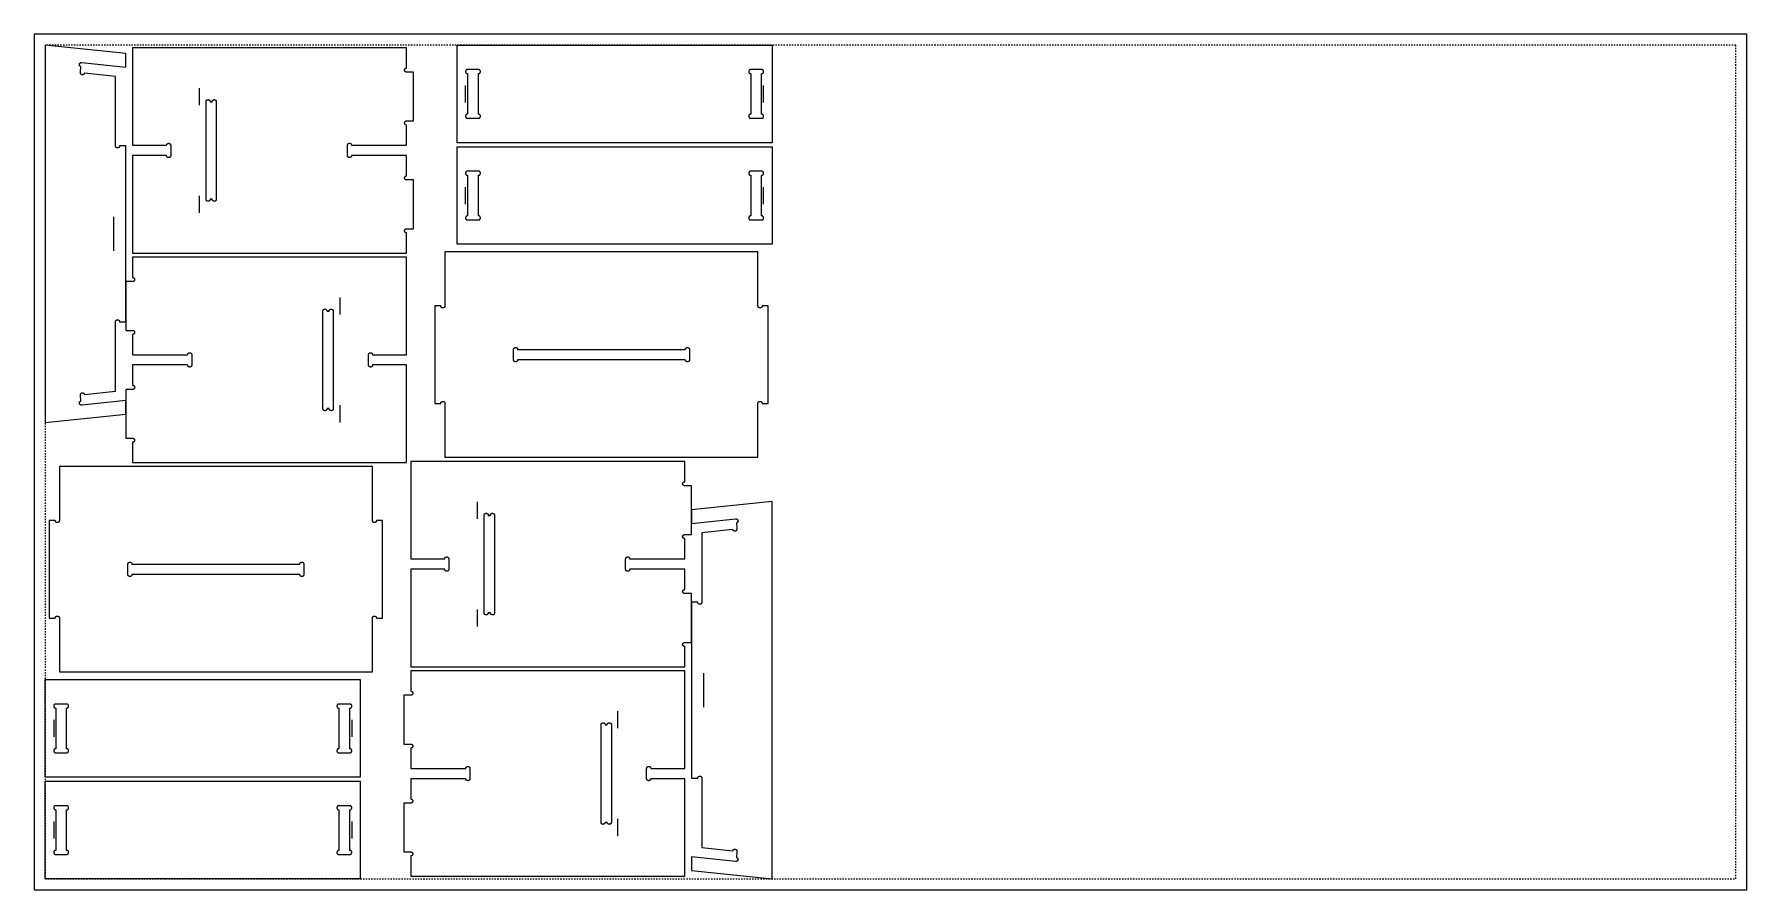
# Model space of a CAD drawing. Header units: millimetres. Extents: x -5443 to -2943, y 785 to 2035.
import ezdxf

# ---------------------------------------------------------------- set-up
doc = ezdxf.new("R2010")
doc.units = ezdxf.units.MM
doc.header["$MEASUREMENT"] = 0
doc.linetypes.add('Hidden', pattern=[4, 2, -2])
for name, color, linetype, true_color in [('FAB$CUTEX-D15-TE6', 3, 'Continuous', 0x00ff07), ('FAB$CUTIN-D15-TE6', 120, 'Continuous', 0x00ffc3), ('FAB$CUTON-D15TE6', 30, 'Continuous', 0xff6600), ('FAB$Material', 146, 'Continuous', 0x00626f), ('FAB$Material$Margins', 18, 'Hidden', 0x000000), ('FAB$POCKET-D9-TE6', 240, 'Continuous', 0xff004f)]:
    doc.layers.add(name, color=color, linetype=linetype, true_color=true_color)

msp = doc.modelspace()

# ---------------------------------------------------------------- linework, layer by layer
at = {"layer": 'FAB$CUTEX-D15-TE6'}
for points in [[(-5309.9, 2007.3), (-5427.5, 2019.5)], [(-5427.5, 2019.5), (-5427.5, 1984.5), (-5427.5, 1949.5), (-5427.5, 1538.2), (-5427.5, 1503.2), (-5427.5, 1468.2)], [(-5309.9, 1987.4), (-5309.9, 2007.3)], [(-5177.7, 2015.7), (-5299.9, 2015.7)], [(-5299.9, 2015.7), (-5299.9, 1873.2)], [(-4899.9, 2015.7), (-5177.7, 2015.7)], [(-4899.9, 1986), (-4899.9, 2015.7)], [(-4826.3, 1877), (-4826.3, 2019.5)], [(-4826.3, 2019.5), (-4366.3, 2019.5)], [(-4366.3, 2019.5), (-4366.3, 1877)], [(-5375.3, 1988.1), (-5375.4, 1988.2), (-5375.5, 1988.2), (-5375.6, 1988.2), (-5375.6, 1988.3), (-5375.7, 1988.3), (-5375.8, 1988.3), (-5375.9, 1988.4), (-5376, 1988.4), (-5376.1, 1988.5), (-5376.2, 1988.5), (-5376.3, 1988.6), (-5376.4, 1988.6), (-5376.5, 1988.7), (-5376.5, 1988.8), (-5376.6, 1988.8), (-5376.7, 1988.9), (-5376.8, 1989), (-5376.8, 1989), (-5376.9, 1989.1), (-5377, 1989.2), (-5377, 1989.3), (-5377.1, 1989.4), (-5377.2, 1989.5), (-5377.2, 1989.5), (-5377.3, 1989.6), (-5377.3, 1989.7), (-5377.4, 1989.8), (-5377.4, 1989.9), (-5377.4, 1990), (-5377.5, 1990.1), (-5377.5, 1990.2), (-5377.5, 1990.3), (-5377.6, 1990.4), (-5377.6, 1990.5), (-5377.6, 1990.6), (-5377.6, 1990.7), (-5377.6, 1990.8), (-5377.6, 1990.9), (-5377.6, 1991), (-5377.6, 1991.1), (-5377.6, 1991.2), (-5377.6, 1991.3), (-5377.6, 1991.4), (-5377.6, 1991.5), (-5377.6, 1991.6), (-5377.6, 1991.7), (-5377.5, 1991.8), (-5377.5, 1991.9), (-5377.5, 1992), (-5377.4, 1992.1), (-5377.4, 1992.2), (-5377.4, 1992.3), (-5377.3, 1992.4), (-5377.3, 1992.5), (-5377.2, 1992.6), (-5377.2, 1992.7), (-5377.1, 1992.8), (-5377, 1992.9), (-5377, 1992.9), (-5376.9, 1993), (-5376.8, 1993.1), (-5376.8, 1993.2), (-5376.7, 1993.2), (-5376.6, 1993.3), (-5376.5, 1993.4), (-5376.5, 1993.5), (-5376.4, 1993.5), (-5376.3, 1993.6), (-5376.2, 1993.6), (-5376.1, 1993.7), (-5376, 1993.7), (-5375.9, 1993.8), (-5375.8, 1993.8), (-5375.7, 1993.9), (-5375.7, 1993.9), (-5375.6, 1993.9), (-5375.5, 1994), (-5375.4, 1994), (-5375.3, 1994), (-5375.2, 1994), (-5375.1, 1994), (-5374.9, 1994.1), (-5374.8, 1994.1), (-5374.7, 1994.1), (-5374.6, 1994.1), (-5374.5, 1994.1), (-5374.4, 1994.1), (-5374.3, 1994.1), (-5374.2, 1994), (-5374.1, 1994), (-5374, 1994)], [(-5370.2, 1978.5), (-5370.3, 1978.4), (-5370.3, 1978.3), (-5370.3, 1978.2), (-5370.4, 1978.1), (-5370.4, 1978), (-5370.4, 1977.9), (-5370.5, 1977.9), (-5370.5, 1977.8), (-5370.6, 1977.7), (-5370.6, 1977.6), (-5370.7, 1977.5), (-5370.7, 1977.4), (-5370.8, 1977.3), (-5370.9, 1977.2), (-5370.9, 1977.2), (-5371, 1977.1), (-5371.1, 1977), (-5371.2, 1976.9), (-5371.2, 1976.9), (-5371.3, 1976.8), (-5371.4, 1976.7), (-5371.5, 1976.7), (-5371.6, 1976.6), (-5371.7, 1976.6), (-5371.7, 1976.5), (-5371.8, 1976.5), (-5371.9, 1976.4), (-5372, 1976.4), (-5372.1, 1976.4), (-5372.2, 1976.3), (-5372.3, 1976.3), (-5372.4, 1976.3), (-5372.5, 1976.2), (-5372.6, 1976.2), (-5372.7, 1976.2), (-5372.8, 1976.2), (-5372.9, 1976.2), (-5373, 1976.2), (-5373.1, 1976.2), (-5373.2, 1976.2), (-5373.3, 1976.2), (-5373.4, 1976.2), (-5373.5, 1976.2), (-5373.6, 1976.2), (-5373.7, 1976.2), (-5373.8, 1976.2), (-5373.9, 1976.3), (-5374, 1976.3), (-5374.1, 1976.3), (-5374.2, 1976.3), (-5374.3, 1976.4), (-5374.4, 1976.4), (-5374.5, 1976.5), (-5374.6, 1976.5), (-5374.7, 1976.6), (-5374.8, 1976.6), (-5374.9, 1976.7), (-5375, 1976.7), (-5375.1, 1976.8), (-5375.1, 1976.9), (-5375.2, 1976.9), (-5375.3, 1977), (-5375.4, 1977.1), (-5375.4, 1977.2), (-5375.5, 1977.2), (-5375.6, 1977.3), (-5375.6, 1977.4), (-5375.7, 1977.5), (-5375.7, 1977.6), (-5375.8, 1977.7), (-5375.8, 1977.8), (-5375.9, 1977.9), (-5375.9, 1977.9), (-5376, 1978), (-5376, 1978.1), (-5376, 1978.2), (-5376.1, 1978.3), (-5376.1, 1978.4), (-5376.1, 1978.5), (-5376.1, 1978.6), (-5376.2, 1978.7), (-5376.2, 1978.8), (-5376.2, 1978.9), (-5376.2, 1979), (-5376.2, 1979.2), (-5376.2, 1979.3), (-5376.2, 1979.4), (-5376.2, 1979.5), (-5376.2, 1979.6), (-5376.1, 1979.7), (-5376.1, 1979.8)], [(-5376.1, 1979.8), (-5375.3, 1988.1)], [(-5374, 1994), (-5309.9, 1987.4)], [(-5324.9, 1973.8), (-5370.2, 1978.5)], [(-4899.9, 1980), (-4900, 1980), (-4900.1, 1980), (-4900.2, 1980), (-4900.3, 1980.1), (-4900.4, 1980.1), (-4900.5, 1980.1), (-4900.6, 1980.1), (-4900.7, 1980.1), (-4900.8, 1980.2), (-4900.9, 1980.2), (-4901, 1980.2), (-4901.1, 1980.3), (-4901.2, 1980.3), (-4901.3, 1980.4), (-4901.4, 1980.4), (-4901.5, 1980.5), (-4901.5, 1980.5), (-4901.6, 1980.6), (-4901.7, 1980.6), (-4901.8, 1980.7), (-4901.9, 1980.8), (-4901.9, 1980.9), (-4902, 1980.9), (-4902.1, 1981), (-4902.2, 1981.1), (-4902.2, 1981.2), (-4902.3, 1981.2), (-4902.3, 1981.3), (-4902.4, 1981.4), (-4902.5, 1981.5), (-4902.5, 1981.6), (-4902.6, 1981.7), (-4902.6, 1981.8), (-4902.6, 1981.9), (-4902.7, 1982), (-4902.7, 1982.1), (-4902.8, 1982.2), (-4902.8, 1982.3), (-4902.8, 1982.4), (-4902.8, 1982.5), (-4902.8, 1982.6), (-4902.9, 1982.7), (-4902.9, 1982.8), (-4902.9, 1982.9), (-4902.9, 1983), (-4902.9, 1983.1), (-4902.9, 1983.2), (-4902.9, 1983.3), (-4902.9, 1983.4), (-4902.8, 1983.5), (-4902.8, 1983.6), (-4902.8, 1983.7), (-4902.8, 1983.8), (-4902.8, 1983.9), (-4902.7, 1984), (-4902.7, 1984.1), (-4902.6, 1984.2), (-4902.6, 1984.3), (-4902.6, 1984.4), (-4902.5, 1984.5), (-4902.5, 1984.6), (-4902.4, 1984.6), (-4902.3, 1984.7), (-4902.3, 1984.8), (-4902.2, 1984.9), (-4902.2, 1985), (-4902.1, 1985.1), (-4902, 1985.1), (-4901.9, 1985.2), (-4901.9, 1985.3), (-4901.8, 1985.3), (-4901.7, 1985.4), (-4901.6, 1985.5), (-4901.5, 1985.5), (-4901.5, 1985.6), (-4901.4, 1985.6), (-4901.3, 1985.7), (-4901.2, 1985.7), (-4901.1, 1985.8), (-4901, 1985.8), (-4900.9, 1985.9), (-4900.8, 1985.9), (-4900.7, 1985.9), (-4900.6, 1985.9), (-4900.5, 1986), (-4900.4, 1986), (-4900.3, 1986), (-4900.2, 1986), (-4900.1, 1986), (-4900, 1986), (-4899.9, 1986)], [(-4889.9, 1980), (-4899.9, 1980)], [(-4889.9, 1908.8), (-4889.9, 1980)], [(-5324.9, 1872.3), (-5324.9, 1973.8)], [(-4899.9, 1902.8), (-4900, 1902.8), (-4900.1, 1902.8), (-4900.2, 1902.8), (-4900.3, 1902.8), (-4900.4, 1902.8), (-4900.5, 1902.8), (-4900.6, 1902.9), (-4900.7, 1902.9), (-4900.8, 1902.9), (-4900.9, 1903), (-4901, 1903), (-4901.1, 1903), (-4901.2, 1903.1), (-4901.3, 1903.1), (-4901.4, 1903.2), (-4901.5, 1903.2), (-4901.5, 1903.3), (-4901.6, 1903.3), (-4901.7, 1903.4), (-4901.8, 1903.5), (-4901.9, 1903.5), (-4901.9, 1903.6), (-4902, 1903.7), (-4902.1, 1903.7), (-4902.2, 1903.8), (-4902.2, 1903.9), (-4902.3, 1904), (-4902.3, 1904.1), (-4902.4, 1904.2), (-4902.5, 1904.2), (-4902.5, 1904.3), (-4902.6, 1904.4), (-4902.6, 1904.5), (-4902.6, 1904.6), (-4902.7, 1904.7), (-4902.7, 1904.8), (-4902.8, 1904.9), (-4902.8, 1905), (-4902.8, 1905.1), (-4902.8, 1905.2), (-4902.8, 1905.3), (-4902.9, 1905.4), (-4902.9, 1905.5), (-4902.9, 1905.6), (-4902.9, 1905.7), (-4902.9, 1905.8), (-4902.9, 1905.9), (-4902.9, 1906), (-4902.9, 1906.1), (-4902.8, 1906.2), (-4902.8, 1906.3), (-4902.8, 1906.4), (-4902.8, 1906.5), (-4902.8, 1906.6), (-4902.7, 1906.7), (-4902.7, 1906.8), (-4902.6, 1906.9), (-4902.6, 1907), (-4902.6, 1907.1), (-4902.5, 1907.2), (-4902.5, 1907.3), (-4902.4, 1907.4), (-4902.3, 1907.5), (-4902.3, 1907.6), (-4902.2, 1907.6), (-4902.2, 1907.7), (-4902.1, 1907.8), (-4902, 1907.9), (-4901.9, 1908), (-4901.9, 1908), (-4901.8, 1908.1), (-4901.7, 1908.2), (-4901.6, 1908.2), (-4901.5, 1908.3), (-4901.5, 1908.3), (-4901.4, 1908.4), (-4901.3, 1908.4), (-4901.2, 1908.5), (-4901.1, 1908.5), (-4901, 1908.6), (-4900.9, 1908.6), (-4900.8, 1908.6), (-4900.7, 1908.7), (-4900.6, 1908.7), (-4900.5, 1908.7), (-4900.4, 1908.7), (-4900.3, 1908.7), (-4900.2, 1908.8), (-4900.1, 1908.8), (-4900, 1908.8), (-4899.9, 1908.8)], [(-4899.9, 1908.8), (-4889.9, 1908.8)], [(-4899.9, 1873.2), (-4899.9, 1902.8)], [(-5250.3, 1873.2), (-5250.3, 1873.3), (-5250.3, 1873.4), (-5250.3, 1873.5), (-5250.3, 1873.6), (-5250.3, 1873.7), (-5250.2, 1873.8), (-5250.2, 1873.9), (-5250.2, 1874), (-5250.2, 1874.1), (-5250.1, 1874.2), (-5250.1, 1874.3), (-5250.1, 1874.4), (-5250, 1874.5), (-5250, 1874.5), (-5249.9, 1874.6), (-5249.9, 1874.7), (-5249.8, 1874.8), (-5249.7, 1874.9), (-5249.7, 1875), (-5249.6, 1875.1), (-5249.6, 1875.1), (-5249.5, 1875.2), (-5249.4, 1875.3), (-5249.3, 1875.4), (-5249.3, 1875.4), (-5249.2, 1875.5), (-5249.1, 1875.6), (-5249, 1875.6), (-5248.9, 1875.7), (-5248.8, 1875.7), (-5248.7, 1875.8), (-5248.7, 1875.8), (-5248.6, 1875.9), (-5248.5, 1875.9), (-5248.4, 1876), (-5248.3, 1876), (-5248.2, 1876), (-5248.1, 1876.1), (-5248, 1876.1), (-5247.9, 1876.1), (-5247.8, 1876.1), (-5247.7, 1876.1), (-5247.6, 1876.1), (-5247.5, 1876.1), (-5247.4, 1876.2), (-5247.3, 1876.2), (-5247.2, 1876.1), (-5247.1, 1876.1), (-5246.9, 1876.1), (-5246.8, 1876.1), (-5246.7, 1876.1), (-5246.6, 1876.1), (-5246.5, 1876.1), (-5246.4, 1876), (-5246.3, 1876), (-5246.2, 1876), (-5246.1, 1875.9), (-5246.1, 1875.9), (-5246, 1875.8), (-5245.9, 1875.8), (-5245.8, 1875.7), (-5245.7, 1875.7), (-5245.6, 1875.6), (-5245.5, 1875.6), (-5245.4, 1875.5), (-5245.4, 1875.4), (-5245.3, 1875.4), (-5245.2, 1875.3), (-5245.1, 1875.2), (-5245.1, 1875.1), (-5245, 1875.1), (-5244.9, 1875), (-5244.9, 1874.9), (-5244.8, 1874.8), (-5244.8, 1874.7), (-5244.7, 1874.6), (-5244.7, 1874.5), (-5244.6, 1874.5), (-5244.6, 1874.4), (-5244.5, 1874.3), (-5244.5, 1874.2), (-5244.5, 1874.1), (-5244.4, 1874), (-5244.4, 1873.9), (-5244.4, 1873.8), (-5244.4, 1873.7), (-5244.3, 1873.6), (-5244.3, 1873.5), (-5244.3, 1873.4), (-5244.3, 1873.3), (-5244.3, 1873.2)], [(-4986.2, 1873.2), (-4986.2, 1873.3), (-4986.2, 1873.4), (-4986.2, 1873.5), (-4986.2, 1873.6), (-4986.1, 1873.7), (-4986.1, 1873.8), (-4986.1, 1873.9), (-4986.1, 1874), (-4986, 1874.1), (-4986, 1874.2), (-4986, 1874.3), (-4985.9, 1874.4), (-4985.9, 1874.5), (-4985.8, 1874.5), (-4985.8, 1874.6), (-4985.7, 1874.7), (-4985.7, 1874.8), (-4985.6, 1874.9), (-4985.6, 1875), (-4985.5, 1875.1), (-4985.4, 1875.1), (-4985.4, 1875.2), (-4985.3, 1875.3), (-4985.2, 1875.4), (-4985.1, 1875.4), (-4985.1, 1875.5), (-4985, 1875.6), (-4984.9, 1875.6), (-4984.8, 1875.7), (-4984.7, 1875.7), (-4984.6, 1875.8), (-4984.5, 1875.8), (-4984.4, 1875.9), (-4984.4, 1875.9), (-4984.3, 1876), (-4984.2, 1876), (-4984.1, 1876), (-4984, 1876.1), (-4983.9, 1876.1), (-4983.8, 1876.1), (-4983.7, 1876.1), (-4983.6, 1876.1), (-4983.4, 1876.1), (-4983.3, 1876.1), (-4983.2, 1876.2), (-4983.1, 1876.2), (-4983, 1876.1), (-4982.9, 1876.1), (-4982.8, 1876.1), (-4982.7, 1876.1), (-4982.6, 1876.1), (-4982.5, 1876.1), (-4982.4, 1876.1), (-4982.3, 1876), (-4982.2, 1876), (-4982.1, 1876), (-4982, 1875.9), (-4981.9, 1875.9), (-4981.8, 1875.8), (-4981.8, 1875.8), (-4981.7, 1875.7), (-4981.6, 1875.7), (-4981.5, 1875.6), (-4981.4, 1875.6), (-4981.3, 1875.5), (-4981.2, 1875.4), (-4981.2, 1875.4), (-4981.1, 1875.3), (-4981, 1875.2), (-4980.9, 1875.1), (-4980.9, 1875.1), (-4980.8, 1875), (-4980.8, 1874.9), (-4980.7, 1874.8), (-4980.6, 1874.7), (-4980.6, 1874.6), (-4980.5, 1874.5), (-4980.5, 1874.5), (-4980.4, 1874.4), (-4980.4, 1874.3), (-4980.4, 1874.2), (-4980.3, 1874.1), (-4980.3, 1874), (-4980.3, 1873.9), (-4980.3, 1873.8), (-4980.2, 1873.7), (-4980.2, 1873.6), (-4980.2, 1873.5), (-4980.2, 1873.4), (-4980.2, 1873.3), (-4980.2, 1873.2)], [(-4366.3, 1877), (-4826.3, 1877)], [(-5318.9, 1872.3), (-5318.9, 1872.2), (-5318.9, 1872.1), (-5318.9, 1872), (-5318.9, 1871.9), (-5318.9, 1871.8), (-5318.9, 1871.7), (-5319, 1871.6), (-5319, 1871.5), (-5319, 1871.4), (-5319.1, 1871.3), (-5319.1, 1871.2), (-5319.1, 1871.1), (-5319.2, 1871), (-5319.2, 1870.9), (-5319.3, 1870.8), (-5319.3, 1870.7), (-5319.4, 1870.6), (-5319.4, 1870.5), (-5319.5, 1870.5), (-5319.6, 1870.4), (-5319.6, 1870.3), (-5319.7, 1870.2), (-5319.8, 1870.1), (-5319.9, 1870.1), (-5319.9, 1870), (-5320, 1869.9), (-5320.1, 1869.9), (-5320.2, 1869.8), (-5320.3, 1869.8), (-5320.3, 1869.7), (-5320.4, 1869.7), (-5320.5, 1869.6), (-5320.6, 1869.6), (-5320.7, 1869.5), (-5320.8, 1869.5), (-5320.9, 1869.4), (-5321, 1869.4), (-5321.1, 1869.4), (-5321.2, 1869.4), (-5321.3, 1869.3), (-5321.4, 1869.3), (-5321.5, 1869.3), (-5321.6, 1869.3), (-5321.7, 1869.3), (-5321.8, 1869.3), (-5321.9, 1869.3), (-5322, 1869.3), (-5322.1, 1869.3), (-5322.2, 1869.3), (-5322.3, 1869.3), (-5322.4, 1869.3), (-5322.5, 1869.4), (-5322.6, 1869.4), (-5322.7, 1869.4), (-5322.8, 1869.4), (-5322.9, 1869.5), (-5323, 1869.5), (-5323.1, 1869.6), (-5323.2, 1869.6), (-5323.3, 1869.7), (-5323.4, 1869.7), (-5323.5, 1869.8), (-5323.6, 1869.8), (-5323.7, 1869.9), (-5323.7, 1869.9), (-5323.8, 1870), (-5323.9, 1870.1), (-5324, 1870.1), (-5324.1, 1870.2), (-5324.1, 1870.3), (-5324.2, 1870.4), (-5324.3, 1870.5), (-5324.3, 1870.5), (-5324.4, 1870.6), (-5324.4, 1870.7), (-5324.5, 1870.8), (-5324.5, 1870.9), (-5324.6, 1871), (-5324.6, 1871.1), (-5324.7, 1871.2), (-5324.7, 1871.3), (-5324.7, 1871.4), (-5324.8, 1871.5), (-5324.8, 1871.6), (-5324.8, 1871.7), (-5324.8, 1871.8), (-5324.9, 1871.9), (-5324.9, 1872), (-5324.9, 1872.1), (-5324.9, 1872.2), (-5324.9, 1872.3)], [(-5309.9, 1872.3), (-5318.9, 1872.3)], [(-5309.9, 1615.4), (-5309.9, 1872.3)], [(-5299.9, 1873.2), (-5250.3, 1873.2)], [(-5250.3, 1858.2), (-5299.9, 1858.2)], [(-5299.9, 1858.2), (-5299.9, 1715.7)], [(-5244.3, 1858.2), (-5244.3, 1858), (-5244.3, 1857.9), (-5244.3, 1857.8), (-5244.3, 1857.7), (-5244.4, 1857.6), (-5244.4, 1857.5), (-5244.4, 1857.4), (-5244.4, 1857.3), (-5244.5, 1857.2), (-5244.5, 1857.1), (-5244.5, 1857), (-5244.6, 1856.9), (-5244.6, 1856.9), (-5244.7, 1856.8), (-5244.7, 1856.7), (-5244.8, 1856.6), (-5244.8, 1856.5), (-5244.9, 1856.4), (-5244.9, 1856.3), (-5245, 1856.2), (-5245.1, 1856.2), (-5245.1, 1856.1), (-5245.2, 1856), (-5245.3, 1855.9), (-5245.4, 1855.9), (-5245.4, 1855.8), (-5245.5, 1855.7), (-5245.6, 1855.7), (-5245.7, 1855.6), (-5245.8, 1855.6), (-5245.9, 1855.5), (-5246, 1855.5), (-5246.1, 1855.4), (-5246.1, 1855.4), (-5246.2, 1855.3), (-5246.3, 1855.3), (-5246.4, 1855.3), (-5246.5, 1855.3), (-5246.6, 1855.2), (-5246.7, 1855.2), (-5246.8, 1855.2), (-5246.9, 1855.2), (-5247.1, 1855.2), (-5247.2, 1855.2), (-5247.3, 1855.2), (-5247.4, 1855.2), (-5247.5, 1855.2), (-5247.6, 1855.2), (-5247.7, 1855.2), (-5247.8, 1855.2), (-5247.9, 1855.2), (-5248, 1855.2), (-5248.1, 1855.3), (-5248.2, 1855.3), (-5248.3, 1855.3), (-5248.4, 1855.3), (-5248.5, 1855.4), (-5248.6, 1855.4), (-5248.7, 1855.5), (-5248.7, 1855.5), (-5248.8, 1855.6), (-5248.9, 1855.6), (-5249, 1855.7), (-5249.1, 1855.7), (-5249.2, 1855.8), (-5249.3, 1855.9), (-5249.3, 1855.9), (-5249.4, 1856), (-5249.5, 1856.1), (-5249.6, 1856.2), (-5249.6, 1856.2), (-5249.7, 1856.3), (-5249.7, 1856.4), (-5249.8, 1856.5), (-5249.9, 1856.6), (-5249.9, 1856.7), (-5250, 1856.8), (-5250, 1856.9), (-5250.1, 1856.9), (-5250.1, 1857), (-5250.1, 1857.1), (-5250.2, 1857.2), (-5250.2, 1857.3), (-5250.2, 1857.4), (-5250.2, 1857.5), (-5250.3, 1857.6), (-5250.3, 1857.7), (-5250.3, 1857.8), (-5250.3, 1857.9), (-5250.3, 1858), (-5250.3, 1858.2)], [(-5244.3, 1873.2), (-5244.3, 1858.2)], [(-4986.2, 1858.2), (-4986.2, 1873.2)], [(-4980.2, 1858.2), (-4980.2, 1858), (-4980.2, 1857.9), (-4980.2, 1857.8), (-4980.2, 1857.7), (-4980.2, 1857.6), (-4980.3, 1857.5), (-4980.3, 1857.4), (-4980.3, 1857.3), (-4980.3, 1857.2), (-4980.4, 1857.1), (-4980.4, 1857), (-4980.4, 1856.9), (-4980.5, 1856.9), (-4980.5, 1856.8), (-4980.6, 1856.7), (-4980.6, 1856.6), (-4980.7, 1856.5), (-4980.8, 1856.4), (-4980.8, 1856.3), (-4980.9, 1856.2), (-4980.9, 1856.2), (-4981, 1856.1), (-4981.1, 1856), (-4981.2, 1855.9), (-4981.2, 1855.9), (-4981.3, 1855.8), (-4981.4, 1855.7), (-4981.5, 1855.7), (-4981.6, 1855.6), (-4981.7, 1855.6), (-4981.8, 1855.5), (-4981.8, 1855.5), (-4981.9, 1855.4), (-4982, 1855.4), (-4982.1, 1855.3), (-4982.2, 1855.3), (-4982.3, 1855.3), (-4982.4, 1855.3), (-4982.5, 1855.2), (-4982.6, 1855.2), (-4982.7, 1855.2), (-4982.8, 1855.2), (-4982.9, 1855.2), (-4983, 1855.2), (-4983.1, 1855.2), (-4983.2, 1855.2), (-4983.3, 1855.2), (-4983.4, 1855.2), (-4983.6, 1855.2), (-4983.7, 1855.2), (-4983.8, 1855.2), (-4983.9, 1855.2), (-4984, 1855.3), (-4984.1, 1855.3), (-4984.2, 1855.3), (-4984.3, 1855.3), (-4984.4, 1855.4), (-4984.4, 1855.4), (-4984.5, 1855.5), (-4984.6, 1855.5), (-4984.7, 1855.6), (-4984.8, 1855.6), (-4984.9, 1855.7), (-4985, 1855.7), (-4985.1, 1855.8), (-4985.1, 1855.9), (-4985.2, 1855.9), (-4985.3, 1856), (-4985.4, 1856.1), (-4985.4, 1856.2), (-4985.5, 1856.2), (-4985.6, 1856.3), (-4985.6, 1856.4), (-4985.7, 1856.5), (-4985.7, 1856.6), (-4985.8, 1856.7), (-4985.8, 1856.8), (-4985.9, 1856.9), (-4985.9, 1856.9), (-4986, 1857), (-4986, 1857.1), (-4986, 1857.2), (-4986.1, 1857.3), (-4986.1, 1857.4), (-4986.1, 1857.5), (-4986.1, 1857.6), (-4986.2, 1857.7), (-4986.2, 1857.8), (-4986.2, 1857.9), (-4986.2, 1858), (-4986.2, 1858.2)], [(-4980.2, 1873.2), (-4899.9, 1873.2)], [(-4899.9, 1858.2), (-4980.2, 1858.2)], [(-4899.9, 1828.5), (-4899.9, 1858.2)], [(-4826.3, 1728.5), (-4826.3, 1871)], [(-4826.3, 1871), (-4366.3, 1871)], [(-4366.3, 1871), (-4366.3, 1728.5)], [(-4899.9, 1822.5), (-4900, 1822.5), (-4900.1, 1822.5), (-4900.2, 1822.5), (-4900.3, 1822.6), (-4900.4, 1822.6), (-4900.5, 1822.6), (-4900.6, 1822.6), (-4900.7, 1822.6), (-4900.8, 1822.7), (-4900.9, 1822.7), (-4901, 1822.7), (-4901.1, 1822.8), (-4901.2, 1822.8), (-4901.3, 1822.9), (-4901.4, 1822.9), (-4901.5, 1823), (-4901.5, 1823), (-4901.6, 1823.1), (-4901.7, 1823.1), (-4901.8, 1823.2), (-4901.9, 1823.3), (-4901.9, 1823.4), (-4902, 1823.4), (-4902.1, 1823.5), (-4902.2, 1823.6), (-4902.2, 1823.7), (-4902.3, 1823.7), (-4902.3, 1823.8), (-4902.4, 1823.9), (-4902.5, 1824), (-4902.5, 1824.1), (-4902.6, 1824.2), (-4902.6, 1824.3), (-4902.6, 1824.4), (-4902.7, 1824.5), (-4902.7, 1824.6), (-4902.8, 1824.7), (-4902.8, 1824.8), (-4902.8, 1824.9), (-4902.8, 1825), (-4902.8, 1825.1), (-4902.9, 1825.2), (-4902.9, 1825.3), (-4902.9, 1825.4), (-4902.9, 1825.5), (-4902.9, 1825.6), (-4902.9, 1825.7), (-4902.9, 1825.8), (-4902.9, 1825.9), (-4902.8, 1826), (-4902.8, 1826.1), (-4902.8, 1826.2), (-4902.8, 1826.3), (-4902.8, 1826.4), (-4902.7, 1826.5), (-4902.7, 1826.6), (-4902.6, 1826.7), (-4902.6, 1826.8), (-4902.6, 1826.9), (-4902.5, 1827), (-4902.5, 1827.1), (-4902.4, 1827.1), (-4902.3, 1827.2), (-4902.3, 1827.3), (-4902.2, 1827.4), (-4902.2, 1827.5), (-4902.1, 1827.6), (-4902, 1827.6), (-4901.9, 1827.7), (-4901.9, 1827.8), (-4901.8, 1827.8), (-4901.7, 1827.9), (-4901.6, 1828), (-4901.5, 1828), (-4901.5, 1828.1), (-4901.4, 1828.1), (-4901.3, 1828.2), (-4901.2, 1828.2), (-4901.1, 1828.3), (-4901, 1828.3), (-4900.9, 1828.4), (-4900.8, 1828.4), (-4900.7, 1828.4), (-4900.6, 1828.4), (-4900.5, 1828.5), (-4900.4, 1828.5), (-4900.3, 1828.5), (-4900.2, 1828.5), (-4900.1, 1828.5), (-4900, 1828.5), (-4899.9, 1828.5)], [(-4889.9, 1822.5), (-4899.9, 1822.5)], [(-4889.9, 1751.3), (-4889.9, 1822.5)], [(-4899.9, 1745.3), (-4900, 1745.3), (-4900.1, 1745.3), (-4900.2, 1745.3), (-4900.3, 1745.3), (-4900.4, 1745.3), (-4900.5, 1745.3), (-4900.6, 1745.4), (-4900.7, 1745.4), (-4900.8, 1745.4), (-4900.9, 1745.5), (-4901, 1745.5), (-4901.1, 1745.5), (-4901.2, 1745.6), (-4901.3, 1745.6), (-4901.4, 1745.7), (-4901.5, 1745.7), (-4901.5, 1745.8), (-4901.6, 1745.8), (-4901.7, 1745.9), (-4901.8, 1746), (-4901.9, 1746), (-4901.9, 1746.1), (-4902, 1746.2), (-4902.1, 1746.2), (-4902.2, 1746.3), (-4902.2, 1746.4), (-4902.3, 1746.5), (-4902.3, 1746.6), (-4902.4, 1746.7), (-4902.5, 1746.7), (-4902.5, 1746.8), (-4902.6, 1746.9), (-4902.6, 1747), (-4902.6, 1747.1), (-4902.7, 1747.2), (-4902.7, 1747.3), (-4902.8, 1747.4), (-4902.8, 1747.5), (-4902.8, 1747.6), (-4902.8, 1747.7), (-4902.8, 1747.8), (-4902.9, 1747.9), (-4902.9, 1748), (-4902.9, 1748.1), (-4902.9, 1748.2), (-4902.9, 1748.3), (-4902.9, 1748.4), (-4902.9, 1748.5), (-4902.9, 1748.6), (-4902.8, 1748.7), (-4902.8, 1748.8), (-4902.8, 1748.9), (-4902.8, 1749), (-4902.8, 1749.1), (-4902.7, 1749.2), (-4902.7, 1749.3), (-4902.6, 1749.4), (-4902.6, 1749.5), (-4902.6, 1749.6), (-4902.5, 1749.7), (-4902.5, 1749.8), (-4902.4, 1749.9), (-4902.3, 1750), (-4902.3, 1750.1), (-4902.2, 1750.1), (-4902.2, 1750.2), (-4902.1, 1750.3), (-4902, 1750.4), (-4901.9, 1750.5), (-4901.9, 1750.5), (-4901.8, 1750.6), (-4901.7, 1750.7), (-4901.6, 1750.7), (-4901.5, 1750.8), (-4901.5, 1750.8), (-4901.4, 1750.9), (-4901.3, 1750.9), (-4901.2, 1751), (-4901.1, 1751), (-4901, 1751.1), (-4900.9, 1751.1), (-4900.8, 1751.1), (-4900.7, 1751.2), (-4900.6, 1751.2), (-4900.5, 1751.2), (-4900.4, 1751.2), (-4900.3, 1751.2), (-4900.2, 1751.3), (-4900.1, 1751.3), (-4900, 1751.3), (-4899.9, 1751.3)], [(-4899.9, 1751.3), (-4889.9, 1751.3)], [(-4899.9, 1715.7), (-4899.9, 1745.3)], [(-4366.3, 1728.5), (-4826.3, 1728.5)], [(-5299.9, 1715.7), (-5177.7, 1715.7)], [(-5022.1, 1709.7), (-5299.9, 1709.7)], [(-5299.9, 1709.7), (-5299.9, 1680)], [(-5177.7, 1715.7), (-4899.9, 1715.7)], [(-4899.9, 1709.7), (-5022.1, 1709.7)], [(-4899.9, 1567.2), (-4899.9, 1709.7)], [(-4387, 1717.3), (-4843.9, 1717.3)], [(-4843.9, 1717.3), (-4843.9, 1638.5)], [(-4387, 1638.5), (-4387, 1717.3)], [(-5299.9, 1680), (-5299.8, 1680), (-5299.7, 1680), (-5299.6, 1680), (-5299.5, 1680), (-5299.4, 1680), (-5299.3, 1680), (-5299.2, 1679.9), (-5299.1, 1679.9), (-5299, 1679.9), (-5298.9, 1679.9), (-5298.8, 1679.8), (-5298.7, 1679.8), (-5298.6, 1679.7), (-5298.5, 1679.7), (-5298.4, 1679.6), (-5298.3, 1679.6), (-5298.2, 1679.5), (-5298.1, 1679.5), (-5298, 1679.4), (-5298, 1679.3), (-5297.9, 1679.3), (-5297.8, 1679.2), (-5297.7, 1679.1), (-5297.7, 1679.1), (-5297.6, 1679), (-5297.5, 1678.9), (-5297.5, 1678.8), (-5297.4, 1678.7), (-5297.4, 1678.6), (-5297.3, 1678.6), (-5297.2, 1678.5), (-5297.2, 1678.4), (-5297.2, 1678.3), (-5297.1, 1678.2), (-5297.1, 1678.1), (-5297, 1678), (-5297, 1677.9), (-5297, 1677.8), (-5297, 1677.7), (-5296.9, 1677.6), (-5296.9, 1677.5), (-5296.9, 1677.4), (-5296.9, 1677.3), (-5296.9, 1677.2), (-5296.9, 1677.1), (-5296.9, 1677), (-5296.9, 1676.9), (-5296.9, 1676.8), (-5296.9, 1676.7), (-5296.9, 1676.6), (-5296.9, 1676.5), (-5297, 1676.4), (-5297, 1676.3), (-5297, 1676.2), (-5297, 1676.1), (-5297.1, 1676), (-5297.1, 1675.9), (-5297.2, 1675.8), (-5297.2, 1675.7), (-5297.2, 1675.6), (-5297.3, 1675.5), (-5297.4, 1675.4), (-5297.4, 1675.3), (-5297.5, 1675.2), (-5297.5, 1675.2), (-5297.6, 1675.1), (-5297.7, 1675), (-5297.7, 1674.9), (-5297.8, 1674.9), (-5297.9, 1674.8), (-5298, 1674.7), (-5298, 1674.6), (-5298.1, 1674.6), (-5298.2, 1674.5), (-5298.3, 1674.5), (-5298.4, 1674.4), (-5298.5, 1674.4), (-5298.6, 1674.3), (-5298.7, 1674.3), (-5298.8, 1674.2), (-5298.9, 1674.2), (-5299, 1674.2), (-5299.1, 1674.1), (-5299.2, 1674.1), (-5299.3, 1674.1), (-5299.4, 1674.1), (-5299.5, 1674.1), (-5299.6, 1674), (-5299.7, 1674), (-5299.8, 1674), (-5299.9, 1674)], [(-5299.9, 1674), (-5309.9, 1674)], [(-5309.9, 1674), (-5309.9, 1602.8)], [(-4849.9, 1638.5), (-4858.9, 1638.5)], [(-4858.9, 1638.5), (-4858.9, 1496)], [(-4843.9, 1638.5), (-4843.9, 1638.4), (-4843.9, 1638.3), (-4843.9, 1638.2), (-4843.9, 1638.1), (-4843.9, 1638), (-4843.9, 1637.9), (-4844, 1637.8), (-4844, 1637.7), (-4844, 1637.6), (-4844, 1637.5), (-4844.1, 1637.4), (-4844.1, 1637.3), (-4844.2, 1637.2), (-4844.2, 1637.1), (-4844.3, 1637.1), (-4844.3, 1637), (-4844.4, 1636.9), (-4844.4, 1636.8), (-4844.5, 1636.7), (-4844.6, 1636.6), (-4844.6, 1636.6), (-4844.7, 1636.5), (-4844.8, 1636.4), (-4844.8, 1636.3), (-4844.9, 1636.3), (-4845, 1636.2), (-4845.1, 1636.1), (-4845.2, 1636.1), (-4845.3, 1636), (-4845.3, 1636), (-4845.4, 1635.9), (-4845.5, 1635.9), (-4845.6, 1635.8), (-4845.7, 1635.8), (-4845.8, 1635.7), (-4845.9, 1635.7), (-4846, 1635.7), (-4846.1, 1635.6), (-4846.2, 1635.6), (-4846.3, 1635.6), (-4846.4, 1635.6), (-4846.5, 1635.6), (-4846.6, 1635.6), (-4846.7, 1635.5), (-4846.8, 1635.5), (-4846.9, 1635.5), (-4847, 1635.5), (-4847.1, 1635.6), (-4847.2, 1635.6), (-4847.3, 1635.6), (-4847.4, 1635.6), (-4847.5, 1635.6), (-4847.6, 1635.6), (-4847.7, 1635.7), (-4847.8, 1635.7), (-4847.9, 1635.7), (-4848, 1635.8), (-4848.1, 1635.8), (-4848.2, 1635.9), (-4848.3, 1635.9), (-4848.4, 1636), (-4848.5, 1636), (-4848.6, 1636.1), (-4848.7, 1636.1), (-4848.7, 1636.2), (-4848.8, 1636.3), (-4848.9, 1636.3), (-4849, 1636.4), (-4849, 1636.5), (-4849.1, 1636.6), (-4849.2, 1636.6), (-4849.2, 1636.7), (-4849.3, 1636.8), (-4849.4, 1636.9), (-4849.4, 1637), (-4849.5, 1637.1), (-4849.5, 1637.1), (-4849.6, 1637.2), (-4849.6, 1637.3), (-4849.7, 1637.4), (-4849.7, 1637.5), (-4849.7, 1637.6), (-4849.8, 1637.7), (-4849.8, 1637.8), (-4849.8, 1637.9), (-4849.8, 1638), (-4849.8, 1638.1), (-4849.9, 1638.2), (-4849.9, 1638.3), (-4849.9, 1638.4), (-4849.9, 1638.5)], [(-4381, 1638.5), (-4381, 1638.4), (-4381, 1638.3), (-4381, 1638.2), (-4381, 1638.1), (-4381, 1638), (-4381, 1637.9), (-4381.1, 1637.8), (-4381.1, 1637.7), (-4381.1, 1637.6), (-4381.2, 1637.5), (-4381.2, 1637.4), (-4381.2, 1637.3), (-4381.3, 1637.2), (-4381.3, 1637.1), (-4381.4, 1637.1), (-4381.4, 1637), (-4381.5, 1636.9), (-4381.5, 1636.8), (-4381.6, 1636.7), (-4381.7, 1636.6), (-4381.7, 1636.6), (-4381.8, 1636.5), (-4381.9, 1636.4), (-4382, 1636.3), (-4382, 1636.3), (-4382.1, 1636.2), (-4382.2, 1636.1), (-4382.3, 1636.1), (-4382.4, 1636), (-4382.5, 1636), (-4382.5, 1635.9), (-4382.6, 1635.9), (-4382.7, 1635.8), (-4382.8, 1635.8), (-4382.9, 1635.7), (-4383, 1635.7), (-4383.1, 1635.7), (-4383.2, 1635.6), (-4383.3, 1635.6), (-4383.4, 1635.6), (-4383.5, 1635.6), (-4383.6, 1635.6), (-4383.7, 1635.6), (-4383.8, 1635.5), (-4383.9, 1635.5), (-4384, 1635.5), (-4384.1, 1635.5), (-4384.2, 1635.6), (-4384.3, 1635.6), (-4384.4, 1635.6), (-4384.5, 1635.6), (-4384.6, 1635.6), (-4384.7, 1635.6), (-4384.8, 1635.7), (-4384.9, 1635.7), (-4385, 1635.7), (-4385.1, 1635.8), (-4385.2, 1635.8), (-4385.3, 1635.9), (-4385.4, 1635.9), (-4385.5, 1636), (-4385.6, 1636), (-4385.7, 1636.1), (-4385.8, 1636.1), (-4385.9, 1636.2), (-4385.9, 1636.3), (-4386, 1636.3), (-4386.1, 1636.4), (-4386.2, 1636.5), (-4386.2, 1636.6), (-4386.3, 1636.6), (-4386.4, 1636.7), (-4386.4, 1636.8), (-4386.5, 1636.9), (-4386.5, 1637), (-4386.6, 1637.1), (-4386.6, 1637.1), (-4386.7, 1637.2), (-4386.7, 1637.3), (-4386.8, 1637.4), (-4386.8, 1637.5), (-4386.8, 1637.6), (-4386.9, 1637.7), (-4386.9, 1637.8), (-4386.9, 1637.9), (-4386.9, 1638), (-4387, 1638.1), (-4387, 1638.2), (-4387, 1638.3), (-4387, 1638.4), (-4387, 1638.5)], [(-4372, 1638.5), (-4381, 1638.5)], [(-4372, 1496), (-4372, 1638.5)], [(-5324.9, 1615.4), (-5324.9, 1615.5), (-5324.9, 1615.6), (-5324.9, 1615.7), (-5324.9, 1615.8), (-5324.8, 1615.9), (-5324.8, 1616), (-5324.8, 1616.1), (-5324.8, 1616.2), (-5324.7, 1616.3), (-5324.7, 1616.4), (-5324.7, 1616.5), (-5324.6, 1616.6), (-5324.6, 1616.7), (-5324.5, 1616.8), (-5324.5, 1616.9), (-5324.4, 1617), (-5324.4, 1617.1), (-5324.3, 1617.1), (-5324.3, 1617.2), (-5324.2, 1617.3), (-5324.1, 1617.4), (-5324.1, 1617.5), (-5324, 1617.5), (-5323.9, 1617.6), (-5323.8, 1617.7), (-5323.7, 1617.7), (-5323.7, 1617.8), (-5323.6, 1617.9), (-5323.5, 1617.9), (-5323.4, 1618), (-5323.3, 1618), (-5323.2, 1618.1), (-5323.1, 1618.1), (-5323, 1618.2), (-5322.9, 1618.2), (-5322.8, 1618.2), (-5322.7, 1618.3), (-5322.6, 1618.3), (-5322.5, 1618.3), (-5322.4, 1618.3), (-5322.3, 1618.4), (-5322.2, 1618.4), (-5322.1, 1618.4), (-5322, 1618.4), (-5321.9, 1618.4), (-5321.8, 1618.4), (-5321.7, 1618.4), (-5321.6, 1618.4), (-5321.5, 1618.4), (-5321.4, 1618.4), (-5321.3, 1618.3), (-5321.2, 1618.3), (-5321.1, 1618.3), (-5321, 1618.3), (-5320.9, 1618.2), (-5320.8, 1618.2), (-5320.7, 1618.2), (-5320.6, 1618.1), (-5320.5, 1618.1), (-5320.4, 1618), (-5320.3, 1618), (-5320.3, 1617.9), (-5320.2, 1617.9), (-5320.1, 1617.8), (-5320, 1617.7), (-5319.9, 1617.7), (-5319.9, 1617.6), (-5319.8, 1617.5), (-5319.7, 1617.5), (-5319.6, 1617.4), (-5319.6, 1617.3), (-5319.5, 1617.2), (-5319.4, 1617.1), (-5319.4, 1617.1), (-5319.3, 1617), (-5319.3, 1616.9), (-5319.2, 1616.8), (-5319.2, 1616.7), (-5319.1, 1616.6), (-5319.1, 1616.5), (-5319.1, 1616.4), (-5319, 1616.3), (-5319, 1616.2), (-5319, 1616.1), (-5318.9, 1616), (-5318.9, 1615.9), (-5318.9, 1615.8), (-5318.9, 1615.7), (-5318.9, 1615.6), (-5318.9, 1615.5), (-5318.9, 1615.4)], [(-5324.9, 1513.8), (-5324.9, 1615.4)], [(-5318.9, 1615.4), (-5309.9, 1615.4)], [(-5309.9, 1602.8), (-5299.9, 1602.8)], [(-5299.9, 1602.8), (-5299.8, 1602.8), (-5299.7, 1602.8), (-5299.6, 1602.8), (-5299.5, 1602.7), (-5299.4, 1602.7), (-5299.3, 1602.7), (-5299.2, 1602.7), (-5299.1, 1602.7), (-5299, 1602.6), (-5298.9, 1602.6), (-5298.8, 1602.6), (-5298.7, 1602.5), (-5298.6, 1602.5), (-5298.5, 1602.4), (-5298.4, 1602.4), (-5298.3, 1602.3), (-5298.2, 1602.3), (-5298.1, 1602.2), (-5298, 1602.2), (-5298, 1602.1), (-5297.9, 1602), (-5297.8, 1602), (-5297.7, 1601.9), (-5297.7, 1601.8), (-5297.6, 1601.7), (-5297.5, 1601.6), (-5297.5, 1601.6), (-5297.4, 1601.5), (-5297.4, 1601.4), (-5297.3, 1601.3), (-5297.2, 1601.2), (-5297.2, 1601.1), (-5297.2, 1601), (-5297.1, 1600.9), (-5297.1, 1600.8), (-5297, 1600.7), (-5297, 1600.6), (-5297, 1600.5), (-5297, 1600.4), (-5296.9, 1600.3), (-5296.9, 1600.2), (-5296.9, 1600.1), (-5296.9, 1600), (-5296.9, 1599.9), (-5296.9, 1599.8), (-5296.9, 1599.7), (-5296.9, 1599.6), (-5296.9, 1599.5), (-5296.9, 1599.4), (-5296.9, 1599.3), (-5296.9, 1599.2), (-5297, 1599.1), (-5297, 1599), (-5297, 1598.9), (-5297, 1598.8), (-5297.1, 1598.7), (-5297.1, 1598.6), (-5297.2, 1598.5), (-5297.2, 1598.4), (-5297.2, 1598.3), (-5297.3, 1598.2), (-5297.4, 1598.2), (-5297.4, 1598.1), (-5297.5, 1598), (-5297.5, 1597.9), (-5297.6, 1597.8), (-5297.7, 1597.7), (-5297.7, 1597.7), (-5297.8, 1597.6), (-5297.9, 1597.5), (-5298, 1597.5), (-5298, 1597.4), (-5298.1, 1597.3), (-5298.2, 1597.3), (-5298.3, 1597.2), (-5298.4, 1597.2), (-5298.5, 1597.1), (-5298.6, 1597.1), (-5298.7, 1597), (-5298.8, 1597), (-5298.9, 1597), (-5299, 1596.9), (-5299.1, 1596.9), (-5299.2, 1596.9), (-5299.3, 1596.8), (-5299.4, 1596.8), (-5299.5, 1596.8), (-5299.6, 1596.8), (-5299.7, 1596.8), (-5299.8, 1596.8), (-5299.9, 1596.8)], [(-5299.9, 1596.8), (-5299.9, 1567.2)], [(-5299.9, 1567.2), (-5219.6, 1567.2)], [(-5219.6, 1552.2), (-5299.9, 1552.2)], [(-5299.9, 1552.2), (-5299.9, 1522.5)], [(-5219.6, 1567.2), (-5219.6, 1567.3), (-5219.6, 1567.4), (-5219.6, 1567.5), (-5219.5, 1567.6), (-5219.5, 1567.7), (-5219.5, 1567.8), (-5219.5, 1567.9), (-5219.5, 1568), (-5219.4, 1568.1), (-5219.4, 1568.2), (-5219.4, 1568.3), (-5219.3, 1568.4), (-5219.3, 1568.5), (-5219.2, 1568.5), (-5219.2, 1568.6), (-5219.1, 1568.7), (-5219.1, 1568.8), (-5219, 1568.9), (-5218.9, 1569), (-5218.9, 1569.1), (-5218.8, 1569.1), (-5218.7, 1569.2), (-5218.7, 1569.3), (-5218.6, 1569.4), (-5218.5, 1569.4), (-5218.4, 1569.5), (-5218.4, 1569.6), (-5218.3, 1569.6), (-5218.2, 1569.7), (-5218.1, 1569.7), (-5218, 1569.8), (-5217.9, 1569.8), (-5217.8, 1569.9), (-5217.7, 1569.9), (-5217.6, 1570), (-5217.5, 1570), (-5217.4, 1570), (-5217.3, 1570.1), (-5217.2, 1570.1), (-5217.1, 1570.1), (-5217, 1570.1), (-5216.9, 1570.1), (-5216.8, 1570.1), (-5216.7, 1570.1), (-5216.6, 1570.2), (-5216.5, 1570.2), (-5216.4, 1570.1), (-5216.3, 1570.1), (-5216.2, 1570.1), (-5216.1, 1570.1), (-5216, 1570.1), (-5215.9, 1570.1), (-5215.8, 1570.1), (-5215.7, 1570), (-5215.6, 1570), (-5215.5, 1570), (-5215.4, 1569.9), (-5215.3, 1569.9), (-5215.2, 1569.8), (-5215.1, 1569.8), (-5215, 1569.7), (-5215, 1569.7), (-5214.9, 1569.6), (-5214.8, 1569.6), (-5214.7, 1569.5), (-5214.6, 1569.4), (-5214.5, 1569.4), (-5214.5, 1569.3), (-5214.4, 1569.2), (-5214.3, 1569.1), (-5214.3, 1569.1), (-5214.2, 1569), (-5214.1, 1568.9), (-5214.1, 1568.8), (-5214, 1568.7), (-5214, 1568.6), (-5213.9, 1568.5), (-5213.9, 1568.5), (-5213.8, 1568.4), (-5213.8, 1568.3), (-5213.7, 1568.2), (-5213.7, 1568.1), (-5213.7, 1568), (-5213.7, 1567.9), (-5213.6, 1567.8), (-5213.6, 1567.7), (-5213.6, 1567.6), (-5213.6, 1567.5), (-5213.6, 1567.4), (-5213.6, 1567.3), (-5213.6, 1567.2)], [(-5213.6, 1552.2), (-5213.6, 1552), (-5213.6, 1551.9), (-5213.6, 1551.8), (-5213.6, 1551.7), (-5213.6, 1551.6), (-5213.6, 1551.5), (-5213.7, 1551.4), (-5213.7, 1551.3), (-5213.7, 1551.2), (-5213.7, 1551.1), (-5213.8, 1551), (-5213.8, 1550.9), (-5213.9, 1550.9), (-5213.9, 1550.8), (-5214, 1550.7), (-5214, 1550.6), (-5214.1, 1550.5), (-5214.1, 1550.4), (-5214.2, 1550.3), (-5214.3, 1550.2), (-5214.3, 1550.2), (-5214.4, 1550.1), (-5214.5, 1550), (-5214.5, 1549.9), (-5214.6, 1549.9), (-5214.7, 1549.8), (-5214.8, 1549.7), (-5214.9, 1549.7), (-5215, 1549.6), (-5215, 1549.6), (-5215.1, 1549.5), (-5215.2, 1549.5), (-5215.3, 1549.4), (-5215.4, 1549.4), (-5215.5, 1549.3), (-5215.6, 1549.3), (-5215.7, 1549.3), (-5215.8, 1549.3), (-5215.9, 1549.2), (-5216, 1549.2), (-5216.1, 1549.2), (-5216.2, 1549.2), (-5216.3, 1549.2), (-5216.4, 1549.2), (-5216.5, 1549.2), (-5216.6, 1549.2), (-5216.7, 1549.2), (-5216.8, 1549.2), (-5216.9, 1549.2), (-5217, 1549.2), (-5217.1, 1549.2), (-5217.2, 1549.2), (-5217.3, 1549.3), (-5217.4, 1549.3), (-5217.5, 1549.3), (-5217.6, 1549.3), (-5217.7, 1549.4), (-5217.8, 1549.4), (-5217.9, 1549.5), (-5218, 1549.5), (-5218.1, 1549.6), (-5218.2, 1549.6), (-5218.3, 1549.7), (-5218.4, 1549.7), (-5218.4, 1549.8), (-5218.5, 1549.9), (-5218.6, 1549.9), (-5218.7, 1550), (-5218.7, 1550.1), (-5218.8, 1550.2), (-5218.9, 1550.2), (-5218.9, 1550.3), (-5219, 1550.4), (-5219.1, 1550.5), (-5219.1, 1550.6), (-5219.2, 1550.7), (-5219.2, 1550.8), (-5219.3, 1550.9), (-5219.3, 1550.9), (-5219.4, 1551), (-5219.4, 1551.1), (-5219.4, 1551.2), (-5219.5, 1551.3), (-5219.5, 1551.4), (-5219.5, 1551.5), (-5219.5, 1551.6), (-5219.5, 1551.7), (-5219.6, 1551.8), (-5219.6, 1551.9), (-5219.6, 1552), (-5219.6, 1552.2)], [(-5213.6, 1567.2), (-5213.6, 1552.2)], [(-4955.5, 1567.2), (-4955.4, 1567.3), (-4955.4, 1567.4), (-4955.4, 1567.5), (-4955.4, 1567.6), (-4955.4, 1567.7), (-4955.4, 1567.8), (-4955.4, 1567.9), (-4955.3, 1568), (-4955.3, 1568.1), (-4955.3, 1568.2), (-4955.2, 1568.3), (-4955.2, 1568.4), (-4955.2, 1568.5), (-4955.1, 1568.5), (-4955.1, 1568.6), (-4955, 1568.7), (-4954.9, 1568.8), (-4954.9, 1568.9), (-4954.8, 1569), (-4954.8, 1569.1), (-4954.7, 1569.1), (-4954.6, 1569.2), (-4954.6, 1569.3), (-4954.5, 1569.4), (-4954.4, 1569.4), (-4954.3, 1569.5), (-4954.2, 1569.6), (-4954.2, 1569.6), (-4954.1, 1569.7), (-4954, 1569.7), (-4953.9, 1569.8), (-4953.8, 1569.8), (-4953.7, 1569.9), (-4953.6, 1569.9), (-4953.5, 1570), (-4953.4, 1570), (-4953.3, 1570), (-4953.2, 1570.1), (-4953.1, 1570.1), (-4953, 1570.1), (-4952.9, 1570.1), (-4952.8, 1570.1), (-4952.7, 1570.1), (-4952.6, 1570.1), (-4952.5, 1570.2), (-4952.4, 1570.2), (-4952.3, 1570.1), (-4952.2, 1570.1), (-4952.1, 1570.1), (-4952, 1570.1), (-4951.9, 1570.1), (-4951.8, 1570.1), (-4951.7, 1570.1), (-4951.6, 1570), (-4951.5, 1570), (-4951.4, 1570), (-4951.3, 1569.9), (-4951.2, 1569.9), (-4951.1, 1569.8), (-4951, 1569.8), (-4950.9, 1569.7), (-4950.8, 1569.7), (-4950.7, 1569.6), (-4950.7, 1569.6), (-4950.6, 1569.5), (-4950.5, 1569.4), (-4950.4, 1569.4), (-4950.3, 1569.3), (-4950.3, 1569.2), (-4950.2, 1569.1), (-4950.1, 1569.1), (-4950.1, 1569), (-4950, 1568.9), (-4950, 1568.8), (-4949.9, 1568.7), (-4949.8, 1568.6), (-4949.8, 1568.5), (-4949.7, 1568.5), (-4949.7, 1568.4), (-4949.7, 1568.3), (-4949.6, 1568.2), (-4949.6, 1568.1), (-4949.6, 1568), (-4949.5, 1567.9), (-4949.5, 1567.8), (-4949.5, 1567.7), (-4949.5, 1567.6), (-4949.5, 1567.5), (-4949.5, 1567.4), (-4949.5, 1567.3), (-4949.5, 1567.2)], [(-4955.5, 1552.2), (-4955.5, 1567.2)], [(-4949.5, 1552.2), (-4949.5, 1552), (-4949.5, 1551.9), (-4949.5, 1551.8), (-4949.5, 1551.7), (-4949.5, 1551.6), (-4949.5, 1551.5), (-4949.5, 1551.4), (-4949.6, 1551.3), (-4949.6, 1551.2), (-4949.6, 1551.1), (-4949.7, 1551), (-4949.7, 1550.9), (-4949.7, 1550.9), (-4949.8, 1550.8), (-4949.8, 1550.7), (-4949.9, 1550.6), (-4950, 1550.5), (-4950, 1550.4), (-4950.1, 1550.3), (-4950.1, 1550.2), (-4950.2, 1550.2), (-4950.3, 1550.1), (-4950.3, 1550), (-4950.4, 1549.9), (-4950.5, 1549.9), (-4950.6, 1549.8), (-4950.7, 1549.7), (-4950.7, 1549.7), (-4950.8, 1549.6), (-4950.9, 1549.6), (-4951, 1549.5), (-4951.1, 1549.5), (-4951.2, 1549.4), (-4951.3, 1549.4), (-4951.4, 1549.3), (-4951.5, 1549.3), (-4951.6, 1549.3), (-4951.7, 1549.3), (-4951.8, 1549.2), (-4951.9, 1549.2), (-4952, 1549.2), (-4952.1, 1549.2), (-4952.2, 1549.2), (-4952.3, 1549.2), (-4952.4, 1549.2), (-4952.5, 1549.2), (-4952.6, 1549.2), (-4952.7, 1549.2), (-4952.8, 1549.2), (-4952.9, 1549.2), (-4953, 1549.2), (-4953.1, 1549.2), (-4953.2, 1549.3), (-4953.3, 1549.3), (-4953.4, 1549.3), (-4953.5, 1549.3), (-4953.6, 1549.4), (-4953.7, 1549.4), (-4953.8, 1549.5), (-4953.9, 1549.5), (-4954, 1549.6), (-4954.1, 1549.6), (-4954.2, 1549.7), (-4954.2, 1549.7), (-4954.3, 1549.8), (-4954.4, 1549.9), (-4954.5, 1549.9), (-4954.6, 1550), (-4954.6, 1550.1), (-4954.7, 1550.2), (-4954.8, 1550.2), (-4954.8, 1550.3), (-4954.9, 1550.4), (-4954.9, 1550.5), (-4955, 1550.6), (-4955.1, 1550.7), (-4955.1, 1550.8), (-4955.2, 1550.9), (-4955.2, 1550.9), (-4955.2, 1551), (-4955.3, 1551.1), (-4955.3, 1551.2), (-4955.3, 1551.3), (-4955.4, 1551.4), (-4955.4, 1551.5), (-4955.4, 1551.6), (-4955.4, 1551.7), (-4955.4, 1551.8), (-4955.4, 1551.9), (-4955.4, 1552), (-4955.5, 1552.2)], [(-4949.5, 1567.2), (-4899.9, 1567.2)], [(-4899.9, 1552.2), (-4949.5, 1552.2)], [(-4899.9, 1409.7), (-4899.9, 1552.2)], [(-5376.1, 1507.9), (-5376.1, 1508), (-5376.2, 1508.1), (-5376.2, 1508.2), (-5376.2, 1508.3), (-5376.2, 1508.4), (-5376.2, 1508.5), (-5376.2, 1508.6), (-5376.2, 1508.7), (-5376.2, 1508.8), (-5376.2, 1508.9), (-5376.1, 1509), (-5376.1, 1509.1), (-5376.1, 1509.2), (-5376.1, 1509.3), (-5376, 1509.4), (-5376, 1509.5), (-5376, 1509.6), (-5375.9, 1509.7), (-5375.9, 1509.8), (-5375.8, 1509.9), (-5375.8, 1510), (-5375.7, 1510.1), (-5375.7, 1510.2), (-5375.6, 1510.3), (-5375.6, 1510.4), (-5375.5, 1510.4), (-5375.4, 1510.5), (-5375.4, 1510.6), (-5375.3, 1510.7), (-5375.2, 1510.7), (-5375.1, 1510.8), (-5375.1, 1510.9), (-5375, 1510.9), (-5374.9, 1511), (-5374.8, 1511), (-5374.7, 1511.1), (-5374.6, 1511.2), (-5374.5, 1511.2), (-5374.4, 1511.2), (-5374.3, 1511.3), (-5374.2, 1511.3), (-5374.1, 1511.4), (-5374, 1511.4), (-5373.9, 1511.4), (-5373.8, 1511.4), (-5373.7, 1511.5), (-5373.6, 1511.5), (-5373.5, 1511.5), (-5373.4, 1511.5), (-5373.3, 1511.5), (-5373.2, 1511.5), (-5373.1, 1511.5), (-5373, 1511.5), (-5372.9, 1511.5), (-5372.8, 1511.5), (-5372.7, 1511.5), (-5372.6, 1511.5), (-5372.5, 1511.4), (-5372.4, 1511.4), (-5372.3, 1511.4), (-5372.2, 1511.4), (-5372.1, 1511.3), (-5372, 1511.3), (-5371.9, 1511.2), (-5371.8, 1511.2), (-5371.7, 1511.2), (-5371.7, 1511.1), (-5371.6, 1511), (-5371.5, 1511), (-5371.4, 1510.9), (-5371.3, 1510.9), (-5371.2, 1510.8), (-5371.2, 1510.7), (-5371.1, 1510.7), (-5371, 1510.6), (-5370.9, 1510.5), (-5370.9, 1510.4), (-5370.8, 1510.4), (-5370.7, 1510.3), (-5370.7, 1510.2), (-5370.6, 1510.1), (-5370.6, 1510), (-5370.5, 1509.9), (-5370.5, 1509.8), (-5370.4, 1509.7), (-5370.4, 1509.6), (-5370.4, 1509.5), (-5370.3, 1509.4), (-5370.3, 1509.3), (-5370.3, 1509.2), (-5370.2, 1509.1)], [(-5375.3, 1499.5), (-5376.1, 1507.9)], [(-5309.9, 1500.3), (-5374, 1493.7)], [(-5370.2, 1509.1), (-5324.9, 1513.8)], [(-5299.9, 1516.5), (-5309.9, 1516.5)], [(-5309.9, 1516.5), (-5309.9, 1445.3)], [(-5309.9, 1480.4), (-5309.9, 1500.3)], [(-5299.9, 1522.5), (-5299.8, 1522.5), (-5299.7, 1522.5), (-5299.6, 1522.5), (-5299.5, 1522.5), (-5299.4, 1522.5), (-5299.3, 1522.5), (-5299.2, 1522.4), (-5299.1, 1522.4), (-5299, 1522.4), (-5298.9, 1522.4), (-5298.8, 1522.3), (-5298.7, 1522.3), (-5298.6, 1522.2), (-5298.5, 1522.2), (-5298.4, 1522.1), (-5298.3, 1522.1), (-5298.2, 1522), (-5298.1, 1522), (-5298, 1521.9), (-5298, 1521.8), (-5297.9, 1521.8), (-5297.8, 1521.7), (-5297.7, 1521.6), (-5297.7, 1521.6), (-5297.6, 1521.5), (-5297.5, 1521.4), (-5297.5, 1521.3), (-5297.4, 1521.2), (-5297.4, 1521.1), (-5297.3, 1521.1), (-5297.2, 1521), (-5297.2, 1520.9), (-5297.2, 1520.8), (-5297.1, 1520.7), (-5297.1, 1520.6), (-5297, 1520.5), (-5297, 1520.4), (-5297, 1520.3), (-5297, 1520.2), (-5296.9, 1520.1), (-5296.9, 1520), (-5296.9, 1519.9), (-5296.9, 1519.8), (-5296.9, 1519.7), (-5296.9, 1519.6), (-5296.9, 1519.5), (-5296.9, 1519.4), (-5296.9, 1519.3), (-5296.9, 1519.2), (-5296.9, 1519.1), (-5296.9, 1519), (-5297, 1518.9), (-5297, 1518.8), (-5297, 1518.7), (-5297, 1518.6), (-5297.1, 1518.5), (-5297.1, 1518.4), (-5297.2, 1518.3), (-5297.2, 1518.2), (-5297.2, 1518.1), (-5297.3, 1518), (-5297.4, 1517.9), (-5297.4, 1517.8), (-5297.5, 1517.7), (-5297.5, 1517.7), (-5297.6, 1517.6), (-5297.7, 1517.5), (-5297.7, 1517.4), (-5297.8, 1517.4), (-5297.9, 1517.3), (-5298, 1517.2), (-5298, 1517.1), (-5298.1, 1517.1), (-5298.2, 1517), (-5298.3, 1517), (-5298.4, 1516.9), (-5298.5, 1516.9), (-5298.6, 1516.8), (-5298.7, 1516.8), (-5298.8, 1516.7), (-5298.9, 1516.7), (-5299, 1516.7), (-5299.1, 1516.6), (-5299.2, 1516.6), (-5299.3, 1516.6), (-5299.4, 1516.6), (-5299.5, 1516.6), (-5299.6, 1516.5), (-5299.7, 1516.5), (-5299.8, 1516.5), (-5299.9, 1516.5)], [(-5427.5, 1468.2), (-5309.9, 1480.4)], [(-5374, 1493.7), (-5374.1, 1493.6), (-5374.2, 1493.6), (-5374.3, 1493.6), (-5374.4, 1493.6), (-5374.5, 1493.6), (-5374.6, 1493.6), (-5374.7, 1493.6), (-5374.8, 1493.6), (-5374.9, 1493.6), (-5375.1, 1493.6), (-5375.2, 1493.6), (-5375.3, 1493.7), (-5375.4, 1493.7), (-5375.5, 1493.7), (-5375.6, 1493.7), (-5375.7, 1493.8), (-5375.7, 1493.8), (-5375.8, 1493.9), (-5375.9, 1493.9), (-5376, 1493.9), (-5376.1, 1494), (-5376.2, 1494), (-5376.3, 1494.1), (-5376.4, 1494.2), (-5376.5, 1494.2), (-5376.5, 1494.3), (-5376.6, 1494.4), (-5376.7, 1494.4), (-5376.8, 1494.5), (-5376.8, 1494.6), (-5376.9, 1494.7), (-5377, 1494.7), (-5377, 1494.8), (-5377.1, 1494.9), (-5377.2, 1495), (-5377.2, 1495.1), (-5377.3, 1495.2), (-5377.3, 1495.3), (-5377.4, 1495.3), (-5377.4, 1495.4), (-5377.4, 1495.5), (-5377.5, 1495.6), (-5377.5, 1495.7), (-5377.5, 1495.8), (-5377.6, 1495.9), (-5377.6, 1496), (-5377.6, 1496.1), (-5377.6, 1496.2), (-5377.6, 1496.3), (-5377.6, 1496.4), (-5377.6, 1496.6), (-5377.6, 1496.7), (-5377.6, 1496.8), (-5377.6, 1496.9), (-5377.6, 1497), (-5377.6, 1497.1), (-5377.6, 1497.2), (-5377.6, 1497.3), (-5377.5, 1497.4), (-5377.5, 1497.5), (-5377.5, 1497.6), (-5377.4, 1497.7), (-5377.4, 1497.8), (-5377.4, 1497.9), (-5377.3, 1498), (-5377.3, 1498), (-5377.2, 1498.1), (-5377.2, 1498.2), (-5377.1, 1498.3), (-5377, 1498.4), (-5377, 1498.5), (-5376.9, 1498.6), (-5376.8, 1498.6), (-5376.8, 1498.7), (-5376.7, 1498.8), (-5376.6, 1498.8), (-5376.5, 1498.9), (-5376.5, 1499), (-5376.4, 1499), (-5376.3, 1499.1), (-5376.2, 1499.2), (-5376.1, 1499.2), (-5376, 1499.3), (-5375.9, 1499.3), (-5375.8, 1499.3), (-5375.7, 1499.4), (-5375.6, 1499.4), (-5375.6, 1499.5), (-5375.5, 1499.5), (-5375.4, 1499.5), (-5375.3, 1499.5)], [(-4858.9, 1496), (-4849.9, 1496)], [(-4849.9, 1496), (-4849.9, 1496.1), (-4849.9, 1496.2), (-4849.9, 1496.4), (-4849.8, 1496.5), (-4849.8, 1496.6), (-4849.8, 1496.7), (-4849.8, 1496.8), (-4849.8, 1496.9), (-4849.7, 1497), (-4849.7, 1497.1), (-4849.7, 1497.2), (-4849.6, 1497.2), (-4849.6, 1497.3), (-4849.5, 1497.4), (-4849.5, 1497.5), (-4849.4, 1497.6), (-4849.4, 1497.7), (-4849.3, 1497.8), (-4849.2, 1497.9), (-4849.2, 1498), (-4849.1, 1498), (-4849, 1498.1), (-4849, 1498.2), (-4848.9, 1498.3), (-4848.8, 1498.3), (-4848.7, 1498.4), (-4848.7, 1498.4), (-4848.6, 1498.5), (-4848.5, 1498.6), (-4848.4, 1498.6), (-4848.3, 1498.7), (-4848.2, 1498.7), (-4848.1, 1498.8), (-4848, 1498.8), (-4847.9, 1498.8), (-4847.8, 1498.9), (-4847.7, 1498.9), (-4847.6, 1498.9), (-4847.5, 1499), (-4847.4, 1499), (-4847.3, 1499), (-4847.2, 1499), (-4847.1, 1499), (-4847, 1499), (-4846.9, 1499), (-4846.8, 1499), (-4846.7, 1499), (-4846.6, 1499), (-4846.5, 1499), (-4846.4, 1499), (-4846.3, 1499), (-4846.2, 1499), (-4846.1, 1498.9), (-4846, 1498.9), (-4845.9, 1498.9), (-4845.8, 1498.8), (-4845.7, 1498.8), (-4845.6, 1498.8), (-4845.5, 1498.7), (-4845.4, 1498.7), (-4845.3, 1498.6), (-4845.3, 1498.6), (-4845.2, 1498.5), (-4845.1, 1498.4), (-4845, 1498.4), (-4844.9, 1498.3), (-4844.8, 1498.3), (-4844.8, 1498.2), (-4844.7, 1498.1), (-4844.6, 1498), (-4844.6, 1498), (-4844.5, 1497.9), (-4844.4, 1497.8), (-4844.4, 1497.7), (-4844.3, 1497.6), (-4844.3, 1497.5), (-4844.2, 1497.4), (-4844.2, 1497.3), (-4844.1, 1497.2), (-4844.1, 1497.2), (-4844, 1497.1), (-4844, 1497), (-4844, 1496.9), (-4844, 1496.8), (-4843.9, 1496.7), (-4843.9, 1496.6), (-4843.9, 1496.5), (-4843.9, 1496.4), (-4843.9, 1496.2), (-4843.9, 1496.1), (-4843.9, 1496)], [(-4843.9, 1496), (-4843.9, 1417.3)], [(-4387, 1496), (-4387, 1496.1), (-4387, 1496.2), (-4387, 1496.4), (-4387, 1496.5), (-4386.9, 1496.6), (-4386.9, 1496.7), (-4386.9, 1496.8), (-4386.9, 1496.9), (-4386.8, 1497), (-4386.8, 1497.1), (-4386.8, 1497.2), (-4386.7, 1497.2), (-4386.7, 1497.3), (-4386.6, 1497.4), (-4386.6, 1497.5), (-4386.5, 1497.6), (-4386.5, 1497.7), (-4386.4, 1497.8), (-4386.4, 1497.9), (-4386.3, 1498), (-4386.2, 1498), (-4386.2, 1498.1), (-4386.1, 1498.2), (-4386, 1498.3), (-4385.9, 1498.3), (-4385.9, 1498.4), (-4385.8, 1498.4), (-4385.7, 1498.5), (-4385.6, 1498.6), (-4385.5, 1498.6), (-4385.4, 1498.7), (-4385.3, 1498.7), (-4385.2, 1498.8), (-4385.1, 1498.8), (-4385, 1498.8), (-4384.9, 1498.9), (-4384.8, 1498.9), (-4384.7, 1498.9), (-4384.6, 1499), (-4384.5, 1499), (-4384.4, 1499), (-4384.3, 1499), (-4384.2, 1499), (-4384.1, 1499), (-4384, 1499), (-4383.9, 1499), (-4383.8, 1499), (-4383.7, 1499), (-4383.6, 1499), (-4383.5, 1499), (-4383.4, 1499), (-4383.3, 1499), (-4383.2, 1498.9), (-4383.1, 1498.9), (-4383, 1498.9), (-4382.9, 1498.8), (-4382.8, 1498.8), (-4382.7, 1498.8), (-4382.6, 1498.7), (-4382.5, 1498.7), (-4382.5, 1498.6), (-4382.4, 1498.6), (-4382.3, 1498.5), (-4382.2, 1498.4), (-4382.1, 1498.4), (-4382, 1498.3), (-4382, 1498.3), (-4381.9, 1498.2), (-4381.8, 1498.1), (-4381.7, 1498), (-4381.7, 1498), (-4381.6, 1497.9), (-4381.5, 1497.8), (-4381.5, 1497.7), (-4381.4, 1497.6), (-4381.4, 1497.5), (-4381.3, 1497.4), (-4381.3, 1497.3), (-4381.2, 1497.2), (-4381.2, 1497.2), (-4381.2, 1497.1), (-4381.1, 1497), (-4381.1, 1496.9), (-4381.1, 1496.8), (-4381, 1496.7), (-4381, 1496.6), (-4381, 1496.5), (-4381, 1496.4), (-4381, 1496.2), (-4381, 1496.1), (-4381, 1496)], [(-4387, 1417.3), (-4387, 1496)], [(-4381, 1496), (-4372, 1496)], [(-5309.9, 1445.3), (-5299.9, 1445.3)], [(-5299.9, 1445.3), (-5299.8, 1445.3), (-5299.7, 1445.3), (-5299.6, 1445.3), (-5299.5, 1445.2), (-5299.4, 1445.2), (-5299.3, 1445.2), (-5299.2, 1445.2), (-5299.1, 1445.2), (-5299, 1445.1), (-5298.9, 1445.1), (-5298.8, 1445.1), (-5298.7, 1445), (-5298.6, 1445), (-5298.5, 1444.9), (-5298.4, 1444.9), (-5298.3, 1444.8), (-5298.2, 1444.8), (-5298.1, 1444.7), (-5298, 1444.7), (-5298, 1444.6), (-5297.9, 1444.5), (-5297.8, 1444.5), (-5297.7, 1444.4), (-5297.7, 1444.3), (-5297.6, 1444.2), (-5297.5, 1444.1), (-5297.5, 1444.1), (-5297.4, 1444), (-5297.4, 1443.9), (-5297.3, 1443.8), (-5297.2, 1443.7), (-5297.2, 1443.6), (-5297.2, 1443.5), (-5297.1, 1443.4), (-5297.1, 1443.3), (-5297, 1443.2), (-5297, 1443.1), (-5297, 1443), (-5297, 1442.9), (-5296.9, 1442.8), (-5296.9, 1442.7), (-5296.9, 1442.6), (-5296.9, 1442.5), (-5296.9, 1442.4), (-5296.9, 1442.3), (-5296.9, 1442.2), (-5296.9, 1442.1), (-5296.9, 1442), (-5296.9, 1441.9), (-5296.9, 1441.8), (-5296.9, 1441.7), (-5297, 1441.6), (-5297, 1441.5), (-5297, 1441.4), (-5297, 1441.3), (-5297.1, 1441.2), (-5297.1, 1441.1), (-5297.2, 1441), (-5297.2, 1440.9), (-5297.2, 1440.8), (-5297.3, 1440.7), (-5297.4, 1440.7), (-5297.4, 1440.6), (-5297.5, 1440.5), (-5297.5, 1440.4), (-5297.6, 1440.3), (-5297.7, 1440.2), (-5297.7, 1440.2), (-5297.8, 1440.1), (-5297.9, 1440), (-5298, 1440), (-5298, 1439.9), (-5298.1, 1439.8), (-5298.2, 1439.8), (-5298.3, 1439.7), (-5298.4, 1439.7), (-5298.5, 1439.6), (-5298.6, 1439.6), (-5298.7, 1439.5), (-5298.8, 1439.5), (-5298.9, 1439.5), (-5299, 1439.4), (-5299.1, 1439.4), (-5299.2, 1439.4), (-5299.3, 1439.3), (-5299.4, 1439.3), (-5299.5, 1439.3), (-5299.6, 1439.3), (-5299.7, 1439.3), (-5299.8, 1439.3), (-5299.9, 1439.3)], [(-5299.9, 1439.3), (-5299.9, 1409.7)], [(-4949.9, 1403.7), (-5406.8, 1403.7)], [(-5406.8, 1403.7), (-5406.8, 1324.9)], [(-5299.9, 1409.7), (-5022.1, 1409.7)], [(-5022.1, 1409.7), (-4899.9, 1409.7)], [(-4949.9, 1324.9), (-4949.9, 1403.7)], [(-4771.7, 1411.3), (-4893.9, 1411.3)], [(-4893.9, 1411.3), (-4893.9, 1268.8)], [(-4843.9, 1417.3), (-4387, 1417.3)], [(-4493.9, 1411.3), (-4771.7, 1411.3)], [(-4493.9, 1381.7), (-4493.9, 1411.3)], [(-4493.9, 1375.7), (-4494, 1375.7), (-4494.1, 1375.7), (-4494.2, 1375.7), (-4494.3, 1375.7), (-4494.4, 1375.7), (-4494.5, 1375.7), (-4494.6, 1375.8), (-4494.7, 1375.8), (-4494.8, 1375.8), (-4494.9, 1375.8), (-4495, 1375.9), (-4495.1, 1375.9), (-4495.2, 1376), (-4495.3, 1376), (-4495.4, 1376.1), (-4495.5, 1376.1), (-4495.5, 1376.2), (-4495.6, 1376.2), (-4495.7, 1376.3), (-4495.8, 1376.4), (-4495.9, 1376.4), (-4495.9, 1376.5), (-4496, 1376.6), (-4496.1, 1376.6), (-4496.2, 1376.7), (-4496.2, 1376.8), (-4496.3, 1376.9), (-4496.3, 1377), (-4496.4, 1377), (-4496.5, 1377.1), (-4496.5, 1377.2), (-4496.6, 1377.3), (-4496.6, 1377.4), (-4496.6, 1377.5), (-4496.7, 1377.6), (-4496.7, 1377.7), (-4496.8, 1377.8), (-4496.8, 1377.9), (-4496.8, 1378), (-4496.8, 1378.1), (-4496.8, 1378.2), (-4496.9, 1378.3), (-4496.9, 1378.4), (-4496.9, 1378.5), (-4496.9, 1378.6), (-4496.9, 1378.7), (-4496.9, 1378.8), (-4496.9, 1378.9), (-4496.9, 1379), (-4496.8, 1379.1), (-4496.8, 1379.2), (-4496.8, 1379.3), (-4496.8, 1379.4), (-4496.8, 1379.5), (-4496.7, 1379.6), (-4496.7, 1379.7), (-4496.6, 1379.8), (-4496.6, 1379.9), (-4496.6, 1380), (-4496.5, 1380.1), (-4496.5, 1380.2), (-4496.4, 1380.3), (-4496.3, 1380.4), (-4496.3, 1380.5), (-4496.2, 1380.5), (-4496.2, 1380.6), (-4496.1, 1380.7), (-4496, 1380.8), (-4495.9, 1380.8), (-4495.9, 1380.9), (-4495.8, 1381), (-4495.7, 1381), (-4495.6, 1381.1), (-4495.5, 1381.2), (-4495.5, 1381.2), (-4495.4, 1381.3), (-4495.3, 1381.3), (-4495.2, 1381.4), (-4495.1, 1381.4), (-4495, 1381.5), (-4494.9, 1381.5), (-4494.8, 1381.5), (-4494.7, 1381.6), (-4494.6, 1381.6), (-4494.5, 1381.6), (-4494.4, 1381.6), (-4494.3, 1381.6), (-4494.2, 1381.6), (-4494.1, 1381.7), (-4494, 1381.7), (-4493.9, 1381.7)], [(-4483.9, 1375.7), (-4493.9, 1375.7)], [(-4483.9, 1304.4), (-4483.9, 1375.7)], [(-4366.3, 1352.7), (-4483.9, 1340.5)], [(-4366.3, 801.5), (-4366.3, 836.5), (-4366.3, 871.5), (-4366.3, 1282.7), (-4366.3, 1317.7), (-4366.3, 1352.7)], [(-4483.9, 1340.5), (-4483.9, 1320.6)], [(-4483.9, 1320.6), (-4419.7, 1327.3)], [(-4419.7, 1327.3), (-4419.6, 1327.3), (-4419.5, 1327.3), (-4419.4, 1327.3), (-4419.3, 1327.3), (-4419.2, 1327.3), (-4419.1, 1327.3), (-4419, 1327.3), (-4418.9, 1327.3), (-4418.8, 1327.3), (-4418.7, 1327.3), (-4418.6, 1327.3), (-4418.5, 1327.3), (-4418.4, 1327.3), (-4418.3, 1327.2), (-4418.2, 1327.2), (-4418.1, 1327.2), (-4418, 1327.1), (-4417.9, 1327.1), (-4417.8, 1327), (-4417.7, 1327), (-4417.6, 1326.9), (-4417.5, 1326.9), (-4417.5, 1326.8), (-4417.4, 1326.8), (-4417.3, 1326.7), (-4417.2, 1326.7), (-4417.1, 1326.6), (-4417.1, 1326.5), (-4417, 1326.4), (-4416.9, 1326.4), (-4416.8, 1326.3), (-4416.8, 1326.2), (-4416.7, 1326.1), (-4416.7, 1326), (-4416.6, 1326), (-4416.5, 1325.9), (-4416.5, 1325.8), (-4416.4, 1325.7), (-4416.4, 1325.6), (-4416.4, 1325.5), (-4416.3, 1325.4), (-4416.3, 1325.3), (-4416.3, 1325.2), (-4416.2, 1325.1), (-4416.2, 1325), (-4416.2, 1324.9), (-4416.2, 1324.8), (-4416.1, 1324.7), (-4416.1, 1324.6), (-4416.1, 1324.5), (-4416.1, 1324.4), (-4416.1, 1324.3), (-4416.1, 1324.2), (-4416.1, 1324.1), (-4416.1, 1324), (-4416.2, 1323.9), (-4416.2, 1323.8), (-4416.2, 1323.7), (-4416.2, 1323.6), (-4416.3, 1323.5), (-4416.3, 1323.4), (-4416.3, 1323.3), (-4416.4, 1323.2), (-4416.4, 1323.1), (-4416.4, 1323), (-4416.5, 1322.9), (-4416.5, 1322.8), (-4416.6, 1322.7), (-4416.7, 1322.6), (-4416.7, 1322.6), (-4416.8, 1322.5), (-4416.8, 1322.4), (-4416.9, 1322.3), (-4417, 1322.2), (-4417.1, 1322.2), (-4417.1, 1322.1), (-4417.2, 1322), (-4417.3, 1322), (-4417.4, 1321.9), (-4417.5, 1321.8), (-4417.6, 1321.8), (-4417.6, 1321.7), (-4417.7, 1321.7), (-4417.8, 1321.6), (-4417.9, 1321.6), (-4418, 1321.6), (-4418.1, 1321.5), (-4418.2, 1321.5), (-4418.3, 1321.5), (-4418.4, 1321.4), (-4418.5, 1321.4)], [(-5412.8, 1324.9), (-5421.8, 1324.9)], [(-5421.8, 1324.9), (-5421.8, 1182.4)], [(-5406.8, 1324.9), (-5406.8, 1324.8), (-5406.8, 1324.7), (-5406.8, 1324.6), (-5406.8, 1324.5), (-5406.8, 1324.4), (-5406.8, 1324.3), (-5406.9, 1324.2), (-5406.9, 1324.1), (-5406.9, 1324), (-5407, 1323.9), (-5407, 1323.8), (-5407, 1323.7), (-5407.1, 1323.6), (-5407.1, 1323.5), (-5407.2, 1323.4), (-5407.2, 1323.3), (-5407.3, 1323.2), (-5407.3, 1323.2), (-5407.4, 1323.1), (-5407.5, 1323), (-5407.5, 1322.9), (-5407.6, 1322.8), (-5407.7, 1322.8), (-5407.8, 1322.7), (-5407.8, 1322.6), (-5407.9, 1322.6), (-5408, 1322.5), (-5408.1, 1322.4), (-5408.2, 1322.4), (-5408.2, 1322.3), (-5408.3, 1322.3), (-5408.4, 1322.2), (-5408.5, 1322.2), (-5408.6, 1322.1), (-5408.7, 1322.1), (-5408.8, 1322.1), (-5408.9, 1322), (-5409, 1322), (-5409.1, 1322), (-5409.2, 1322), (-5409.3, 1321.9), (-5409.4, 1321.9), (-5409.5, 1321.9), (-5409.6, 1321.9), (-5409.7, 1321.9), (-5409.8, 1321.9), (-5409.9, 1321.9), (-5410, 1321.9), (-5410.1, 1321.9), (-5410.2, 1321.9), (-5410.3, 1322), (-5410.4, 1322), (-5410.5, 1322), (-5410.6, 1322), (-5410.7, 1322.1), (-5410.8, 1322.1), (-5410.9, 1322.1), (-5411, 1322.2), (-5411.1, 1322.2), (-5411.2, 1322.3), (-5411.3, 1322.3), (-5411.4, 1322.4), (-5411.5, 1322.4), (-5411.6, 1322.5), (-5411.6, 1322.6), (-5411.7, 1322.6), (-5411.8, 1322.7), (-5411.9, 1322.8), (-5412, 1322.8), (-5412, 1322.9), (-5412.1, 1323), (-5412.2, 1323.1), (-5412.2, 1323.2), (-5412.3, 1323.2), (-5412.3, 1323.3), (-5412.4, 1323.4), (-5412.4, 1323.5), (-5412.5, 1323.6), (-5412.5, 1323.7), (-5412.6, 1323.8), (-5412.6, 1323.9), (-5412.6, 1324), (-5412.7, 1324.1), (-5412.7, 1324.2), (-5412.7, 1324.3), (-5412.7, 1324.4), (-5412.8, 1324.5), (-5412.8, 1324.6), (-5412.8, 1324.7), (-5412.8, 1324.8), (-5412.8, 1324.9)], [(-4943.9, 1324.9), (-4943.9, 1324.8), (-4943.9, 1324.7), (-4943.9, 1324.6), (-4943.9, 1324.5), (-4943.9, 1324.4), (-4944, 1324.3), (-4944, 1324.2), (-4944, 1324.1), (-4944, 1324), (-4944.1, 1323.9), (-4944.1, 1323.8), (-4944.1, 1323.7), (-4944.2, 1323.6), (-4944.2, 1323.5), (-4944.3, 1323.4), (-4944.3, 1323.3), (-4944.4, 1323.2), (-4944.4, 1323.2), (-4944.5, 1323.1), (-4944.6, 1323), (-4944.6, 1322.9), (-4944.7, 1322.8), (-4944.8, 1322.8), (-4944.9, 1322.7), (-4944.9, 1322.6), (-4945, 1322.6), (-4945.1, 1322.5), (-4945.2, 1322.4), (-4945.3, 1322.4), (-4945.4, 1322.3), (-4945.4, 1322.3), (-4945.5, 1322.2), (-4945.6, 1322.2), (-4945.7, 1322.1), (-4945.8, 1322.1), (-4945.9, 1322.1), (-4946, 1322), (-4946.1, 1322), (-4946.2, 1322), (-4946.3, 1322), (-4946.4, 1321.9), (-4946.5, 1321.9), (-4946.6, 1321.9), (-4946.7, 1321.9), (-4946.8, 1321.9), (-4946.9, 1321.9), (-4947, 1321.9), (-4947.1, 1321.9), (-4947.2, 1321.9), (-4947.4, 1321.9), (-4947.5, 1322), (-4947.6, 1322), (-4947.7, 1322), (-4947.8, 1322), (-4947.9, 1322.1), (-4948, 1322.1), (-4948, 1322.1), (-4948.1, 1322.2), (-4948.2, 1322.2), (-4948.3, 1322.3), (-4948.4, 1322.3), (-4948.5, 1322.4), (-4948.6, 1322.4), (-4948.7, 1322.5), (-4948.8, 1322.6), (-4948.8, 1322.6), (-4948.9, 1322.7), (-4949, 1322.8), (-4949.1, 1322.8), (-4949.1, 1322.9), (-4949.2, 1323), (-4949.3, 1323.1), (-4949.3, 1323.2), (-4949.4, 1323.2), (-4949.4, 1323.3), (-4949.5, 1323.4), (-4949.5, 1323.5), (-4949.6, 1323.6), (-4949.6, 1323.7), (-4949.7, 1323.8), (-4949.7, 1323.9), (-4949.7, 1324), (-4949.8, 1324.1), (-4949.8, 1324.2), (-4949.8, 1324.3), (-4949.8, 1324.4), (-4949.9, 1324.5), (-4949.9, 1324.6), (-4949.9, 1324.7), (-4949.9, 1324.8), (-4949.9, 1324.9)], [(-4934.9, 1324.9), (-4943.9, 1324.9)], [(-4934.9, 1182.4), (-4934.9, 1324.9)], [(-4493.9, 1298.4), (-4494, 1298.4), (-4494.1, 1298.4), (-4494.2, 1298.4), (-4494.3, 1298.4), (-4494.4, 1298.5), (-4494.5, 1298.5), (-4494.6, 1298.5), (-4494.7, 1298.5), (-4494.8, 1298.6), (-4494.9, 1298.6), (-4495, 1298.6), (-4495.1, 1298.7), (-4495.2, 1298.7), (-4495.3, 1298.8), (-4495.4, 1298.8), (-4495.5, 1298.9), (-4495.5, 1298.9), (-4495.6, 1299), (-4495.7, 1299), (-4495.8, 1299.1), (-4495.9, 1299.2), (-4495.9, 1299.2), (-4496, 1299.3), (-4496.1, 1299.4), (-4496.2, 1299.5), (-4496.2, 1299.5), (-4496.3, 1299.6), (-4496.3, 1299.7), (-4496.4, 1299.8), (-4496.5, 1299.9), (-4496.5, 1300), (-4496.6, 1300.1), (-4496.6, 1300.2), (-4496.6, 1300.3), (-4496.7, 1300.4), (-4496.7, 1300.4), (-4496.8, 1300.5), (-4496.8, 1300.6), (-4496.8, 1300.7), (-4496.8, 1300.8), (-4496.8, 1301), (-4496.9, 1301.1), (-4496.9, 1301.2), (-4496.9, 1301.3), (-4496.9, 1301.4), (-4496.9, 1301.5), (-4496.9, 1301.6), (-4496.9, 1301.7), (-4496.9, 1301.8), (-4496.8, 1301.9), (-4496.8, 1302), (-4496.8, 1302.1), (-4496.8, 1302.2), (-4496.8, 1302.3), (-4496.7, 1302.4), (-4496.7, 1302.5), (-4496.6, 1302.6), (-4496.6, 1302.7), (-4496.6, 1302.8), (-4496.5, 1302.9), (-4496.5, 1302.9), (-4496.4, 1303), (-4496.3, 1303.1), (-4496.3, 1303.2), (-4496.2, 1303.3), (-4496.2, 1303.4), (-4496.1, 1303.4), (-4496, 1303.5), (-4495.9, 1303.6), (-4495.9, 1303.7), (-4495.8, 1303.7), (-4495.7, 1303.8), (-4495.6, 1303.9), (-4495.5, 1303.9), (-4495.5, 1304), (-4495.4, 1304), (-4495.3, 1304.1), (-4495.2, 1304.1), (-4495.1, 1304.2), (-4495, 1304.2), (-4494.9, 1304.2), (-4494.8, 1304.3), (-4494.7, 1304.3), (-4494.6, 1304.3), (-4494.5, 1304.4), (-4494.4, 1304.4), (-4494.3, 1304.4), (-4494.2, 1304.4), (-4494.1, 1304.4), (-4494, 1304.4), (-4493.9, 1304.4)], [(-4493.9, 1304.4), (-4483.9, 1304.4)], [(-4423.5, 1311.8), (-4468.9, 1307.1)], [(-4468.9, 1307.1), (-4468.9, 1205.5)], [(-4417.6, 1313), (-4417.6, 1312.9), (-4417.6, 1312.8), (-4417.6, 1312.7), (-4417.6, 1312.6), (-4417.6, 1312.5), (-4417.6, 1312.4), (-4417.6, 1312.3), (-4417.6, 1312.2), (-4417.6, 1312.1), (-4417.6, 1312), (-4417.6, 1311.9), (-4417.6, 1311.8), (-4417.7, 1311.7), (-4417.7, 1311.6), (-4417.7, 1311.5), (-4417.8, 1311.4), (-4417.8, 1311.3), (-4417.8, 1311.2), (-4417.9, 1311.1), (-4417.9, 1311), (-4418, 1310.9), (-4418, 1310.8), (-4418.1, 1310.8), (-4418.1, 1310.7), (-4418.2, 1310.6), (-4418.3, 1310.5), (-4418.3, 1310.4), (-4418.4, 1310.4), (-4418.5, 1310.3), (-4418.6, 1310.2), (-4418.6, 1310.1), (-4418.7, 1310.1), (-4418.8, 1310), (-4418.9, 1310), (-4419, 1309.9), (-4419, 1309.8), (-4419.1, 1309.8), (-4419.2, 1309.7), (-4419.3, 1309.7), (-4419.4, 1309.7), (-4419.5, 1309.6), (-4419.6, 1309.6), (-4419.7, 1309.5), (-4419.8, 1309.5), (-4419.9, 1309.5), (-4420, 1309.5), (-4420.1, 1309.5), (-4420.2, 1309.4), (-4420.3, 1309.4), (-4420.4, 1309.4), (-4420.5, 1309.4), (-4420.6, 1309.4), (-4420.7, 1309.4), (-4420.8, 1309.4), (-4420.9, 1309.4), (-4421, 1309.5), (-4421.1, 1309.5), (-4421.2, 1309.5), (-4421.3, 1309.5), (-4421.4, 1309.5), (-4421.5, 1309.6), (-4421.6, 1309.6), (-4421.7, 1309.7), (-4421.8, 1309.7), (-4421.9, 1309.7), (-4422, 1309.8), (-4422.1, 1309.8), (-4422.2, 1309.9), (-4422.3, 1310), (-4422.4, 1310), (-4422.4, 1310.1), (-4422.5, 1310.1), (-4422.6, 1310.2), (-4422.7, 1310.3), (-4422.8, 1310.4), (-4422.8, 1310.4), (-4422.9, 1310.5), (-4423, 1310.6), (-4423, 1310.7), (-4423.1, 1310.8), (-4423.1, 1310.8), (-4423.2, 1310.9), (-4423.2, 1311), (-4423.3, 1311.1), (-4423.3, 1311.2), (-4423.4, 1311.3), (-4423.4, 1311.4), (-4423.4, 1311.5), (-4423.5, 1311.6), (-4423.5, 1311.7), (-4423.5, 1311.8)], [(-4418.5, 1321.4), (-4417.6, 1313)], [(-4493.9, 1268.8), (-4493.9, 1298.4)], [(-4893.9, 1268.8), (-4844.3, 1268.8)], [(-4844.3, 1253.8), (-4893.9, 1253.8)], [(-4893.9, 1253.8), (-4893.9, 1111.3)], [(-4844.3, 1268.8), (-4844.3, 1268.9), (-4844.3, 1269), (-4844.3, 1269.1), (-4844.3, 1269.2), (-4844.3, 1269.3), (-4844.2, 1269.4), (-4844.2, 1269.5), (-4844.2, 1269.6), (-4844.2, 1269.7), (-4844.1, 1269.8), (-4844.1, 1269.9), (-4844.1, 1270), (-4844, 1270.1), (-4844, 1270.2), (-4843.9, 1270.3), (-4843.9, 1270.4), (-4843.8, 1270.5), (-4843.7, 1270.5), (-4843.7, 1270.6), (-4843.6, 1270.7), (-4843.6, 1270.8), (-4843.5, 1270.9), (-4843.4, 1270.9), (-4843.3, 1271), (-4843.3, 1271.1), (-4843.2, 1271.1), (-4843.1, 1271.2), (-4843, 1271.3), (-4842.9, 1271.3), (-4842.8, 1271.4), (-4842.7, 1271.4), (-4842.7, 1271.5), (-4842.6, 1271.5), (-4842.5, 1271.6), (-4842.4, 1271.6), (-4842.3, 1271.6), (-4842.2, 1271.7), (-4842.1, 1271.7), (-4842, 1271.7), (-4841.9, 1271.7), (-4841.8, 1271.8), (-4841.7, 1271.8), (-4841.6, 1271.8), (-4841.5, 1271.8), (-4841.4, 1271.8), (-4841.3, 1271.8), (-4841.2, 1271.8), (-4841.1, 1271.8), (-4840.9, 1271.8), (-4840.8, 1271.8), (-4840.7, 1271.7), (-4840.6, 1271.7), (-4840.5, 1271.7), (-4840.4, 1271.7), (-4840.3, 1271.6), (-4840.2, 1271.6), (-4840.1, 1271.6), (-4840.1, 1271.5), (-4840, 1271.5), (-4839.9, 1271.4), (-4839.8, 1271.4), (-4839.7, 1271.3), (-4839.6, 1271.3), (-4839.5, 1271.2), (-4839.4, 1271.1), (-4839.4, 1271.1), (-4839.3, 1271), (-4839.2, 1270.9), (-4839.1, 1270.9), (-4839.1, 1270.8), (-4839, 1270.7), (-4838.9, 1270.6), (-4838.9, 1270.5), (-4838.8, 1270.5), (-4838.8, 1270.4), (-4838.7, 1270.3), (-4838.7, 1270.2), (-4838.6, 1270.1), (-4838.6, 1270), (-4838.5, 1269.9), (-4838.5, 1269.8), (-4838.5, 1269.7), (-4838.4, 1269.6), (-4838.4, 1269.5), (-4838.4, 1269.4), (-4838.4, 1269.3), (-4838.3, 1269.2), (-4838.3, 1269.1), (-4838.3, 1269), (-4838.3, 1268.9), (-4838.3, 1268.8)], [(-4838.3, 1253.8), (-4838.3, 1253.7), (-4838.3, 1253.6), (-4838.3, 1253.5), (-4838.3, 1253.4), (-4838.4, 1253.3), (-4838.4, 1253.2), (-4838.4, 1253.1), (-4838.4, 1253), (-4838.5, 1252.9), (-4838.5, 1252.8), (-4838.5, 1252.7), (-4838.6, 1252.6), (-4838.6, 1252.5), (-4838.7, 1252.4), (-4838.7, 1252.3), (-4838.8, 1252.2), (-4838.8, 1252.1), (-4838.9, 1252), (-4838.9, 1252), (-4839, 1251.9), (-4839.1, 1251.8), (-4839.1, 1251.7), (-4839.2, 1251.7), (-4839.3, 1251.6), (-4839.4, 1251.5), (-4839.4, 1251.4), (-4839.5, 1251.4), (-4839.6, 1251.3), (-4839.7, 1251.3), (-4839.8, 1251.2), (-4839.9, 1251.2), (-4840, 1251.1), (-4840.1, 1251.1), (-4840.1, 1251), (-4840.2, 1251), (-4840.3, 1251), (-4840.4, 1250.9), (-4840.5, 1250.9), (-4840.6, 1250.9), (-4840.7, 1250.8), (-4840.8, 1250.8), (-4840.9, 1250.8), (-4841.1, 1250.8), (-4841.2, 1250.8), (-4841.3, 1250.8), (-4841.4, 1250.8), (-4841.5, 1250.8), (-4841.6, 1250.8), (-4841.7, 1250.8), (-4841.8, 1250.8), (-4841.9, 1250.8), (-4842, 1250.9), (-4842.1, 1250.9), (-4842.2, 1250.9), (-4842.3, 1251), (-4842.4, 1251), (-4842.5, 1251), (-4842.6, 1251.1), (-4842.7, 1251.1), (-4842.7, 1251.2), (-4842.8, 1251.2), (-4842.9, 1251.3), (-4843, 1251.3), (-4843.1, 1251.4), (-4843.2, 1251.4), (-4843.3, 1251.5), (-4843.3, 1251.6), (-4843.4, 1251.7), (-4843.5, 1251.7), (-4843.6, 1251.8), (-4843.6, 1251.9), (-4843.7, 1252), (-4843.7, 1252), (-4843.8, 1252.1), (-4843.9, 1252.2), (-4843.9, 1252.3), (-4844, 1252.4), (-4844, 1252.5), (-4844.1, 1252.6), (-4844.1, 1252.7), (-4844.1, 1252.8), (-4844.2, 1252.9), (-4844.2, 1253), (-4844.2, 1253.1), (-4844.2, 1253.2), (-4844.3, 1253.3), (-4844.3, 1253.4), (-4844.3, 1253.5), (-4844.3, 1253.6), (-4844.3, 1253.7), (-4844.3, 1253.8)], [(-4838.3, 1268.8), (-4838.3, 1253.8)], [(-4580.2, 1268.8), (-4580.2, 1268.9), (-4580.2, 1269), (-4580.2, 1269.1), (-4580.2, 1269.2), (-4580.1, 1269.3), (-4580.1, 1269.4), (-4580.1, 1269.5), (-4580.1, 1269.6), (-4580, 1269.7), (-4580, 1269.8), (-4580, 1269.9), (-4579.9, 1270), (-4579.9, 1270.1), (-4579.8, 1270.2), (-4579.8, 1270.3), (-4579.7, 1270.4), (-4579.7, 1270.5), (-4579.6, 1270.5), (-4579.6, 1270.6), (-4579.5, 1270.7), (-4579.4, 1270.8), (-4579.4, 1270.9), (-4579.3, 1270.9), (-4579.2, 1271), (-4579.1, 1271.1), (-4579.1, 1271.1), (-4579, 1271.2), (-4578.9, 1271.3), (-4578.8, 1271.3), (-4578.7, 1271.4), (-4578.6, 1271.4), (-4578.5, 1271.5), (-4578.4, 1271.5), (-4578.4, 1271.6), (-4578.3, 1271.6), (-4578.2, 1271.6), (-4578.1, 1271.7), (-4578, 1271.7), (-4577.9, 1271.7), (-4577.8, 1271.7), (-4577.7, 1271.8), (-4577.6, 1271.8), (-4577.4, 1271.8), (-4577.3, 1271.8), (-4577.2, 1271.8), (-4577.1, 1271.8), (-4577, 1271.8), (-4576.9, 1271.8), (-4576.8, 1271.8), (-4576.7, 1271.8), (-4576.6, 1271.7), (-4576.5, 1271.7), (-4576.4, 1271.7), (-4576.3, 1271.7), (-4576.2, 1271.6), (-4576.1, 1271.6), (-4576, 1271.6), (-4575.9, 1271.5), (-4575.8, 1271.5), (-4575.8, 1271.4), (-4575.7, 1271.4), (-4575.6, 1271.3), (-4575.5, 1271.3), (-4575.4, 1271.2), (-4575.3, 1271.1), (-4575.2, 1271.1), (-4575.2, 1271), (-4575.1, 1270.9), (-4575, 1270.9), (-4574.9, 1270.8), (-4574.9, 1270.7), (-4574.8, 1270.6), (-4574.8, 1270.5), (-4574.7, 1270.5), (-4574.6, 1270.4), (-4574.6, 1270.3), (-4574.5, 1270.2), (-4574.5, 1270.1), (-4574.4, 1270), (-4574.4, 1269.9), (-4574.4, 1269.8), (-4574.3, 1269.7), (-4574.3, 1269.6), (-4574.3, 1269.5), (-4574.3, 1269.4), (-4574.2, 1269.3), (-4574.2, 1269.2), (-4574.2, 1269.1), (-4574.2, 1269), (-4574.2, 1268.9), (-4574.2, 1268.8)], [(-4580.2, 1253.8), (-4580.2, 1268.8)], [(-4574.2, 1253.8), (-4574.2, 1253.7), (-4574.2, 1253.6), (-4574.2, 1253.5), (-4574.2, 1253.4), (-4574.2, 1253.3), (-4574.3, 1253.2), (-4574.3, 1253.1), (-4574.3, 1253), (-4574.3, 1252.9), (-4574.4, 1252.8), (-4574.4, 1252.7), (-4574.4, 1252.6), (-4574.5, 1252.5), (-4574.5, 1252.4), (-4574.6, 1252.3), (-4574.6, 1252.2), (-4574.7, 1252.1), (-4574.8, 1252), (-4574.8, 1252), (-4574.9, 1251.9), (-4574.9, 1251.8), (-4575, 1251.7), (-4575.1, 1251.7), (-4575.2, 1251.6), (-4575.2, 1251.5), (-4575.3, 1251.4), (-4575.4, 1251.4), (-4575.5, 1251.3), (-4575.6, 1251.3), (-4575.7, 1251.2), (-4575.8, 1251.2), (-4575.8, 1251.1), (-4575.9, 1251.1), (-4576, 1251), (-4576.1, 1251), (-4576.2, 1251), (-4576.3, 1250.9), (-4576.4, 1250.9), (-4576.5, 1250.9), (-4576.6, 1250.8), (-4576.7, 1250.8), (-4576.8, 1250.8), (-4576.9, 1250.8), (-4577, 1250.8), (-4577.1, 1250.8), (-4577.2, 1250.8), (-4577.3, 1250.8), (-4577.4, 1250.8), (-4577.6, 1250.8), (-4577.7, 1250.8), (-4577.8, 1250.8), (-4577.9, 1250.9), (-4578, 1250.9), (-4578.1, 1250.9), (-4578.2, 1251), (-4578.3, 1251), (-4578.4, 1251), (-4578.4, 1251.1), (-4578.5, 1251.1), (-4578.6, 1251.2), (-4578.7, 1251.2), (-4578.8, 1251.3), (-4578.9, 1251.3), (-4579, 1251.4), (-4579.1, 1251.4), (-4579.1, 1251.5), (-4579.2, 1251.6), (-4579.3, 1251.7), (-4579.4, 1251.7), (-4579.4, 1251.8), (-4579.5, 1251.9), (-4579.6, 1252), (-4579.6, 1252), (-4579.7, 1252.1), (-4579.7, 1252.2), (-4579.8, 1252.3), (-4579.8, 1252.4), (-4579.9, 1252.5), (-4579.9, 1252.6), (-4580, 1252.7), (-4580, 1252.8), (-4580, 1252.9), (-4580.1, 1253), (-4580.1, 1253.1), (-4580.1, 1253.2), (-4580.1, 1253.3), (-4580.2, 1253.4), (-4580.2, 1253.5), (-4580.2, 1253.6), (-4580.2, 1253.7), (-4580.2, 1253.8)], [(-4574.2, 1268.8), (-4493.9, 1268.8)], [(-4493.9, 1253.8), (-4574.2, 1253.8)], [(-4493.9, 1224.2), (-4493.9, 1253.8)], [(-4493.9, 1218.2), (-4494, 1218.2), (-4494.1, 1218.2), (-4494.2, 1218.2), (-4494.3, 1218.2), (-4494.4, 1218.2), (-4494.5, 1218.2), (-4494.6, 1218.3), (-4494.7, 1218.3), (-4494.8, 1218.3), (-4494.9, 1218.3), (-4495, 1218.4), (-4495.1, 1218.4), (-4495.2, 1218.5), (-4495.3, 1218.5), (-4495.4, 1218.6), (-4495.5, 1218.6), (-4495.5, 1218.7), (-4495.6, 1218.7), (-4495.7, 1218.8), (-4495.8, 1218.9), (-4495.9, 1218.9), (-4495.9, 1219), (-4496, 1219.1), (-4496.1, 1219.1), (-4496.2, 1219.2), (-4496.2, 1219.3), (-4496.3, 1219.4), (-4496.3, 1219.5), (-4496.4, 1219.5), (-4496.5, 1219.6), (-4496.5, 1219.7), (-4496.6, 1219.8), (-4496.6, 1219.9), (-4496.6, 1220), (-4496.7, 1220.1), (-4496.7, 1220.2), (-4496.8, 1220.3), (-4496.8, 1220.4), (-4496.8, 1220.5), (-4496.8, 1220.6), (-4496.8, 1220.7), (-4496.9, 1220.8), (-4496.9, 1220.9), (-4496.9, 1221), (-4496.9, 1221.1), (-4496.9, 1221.2), (-4496.9, 1221.3), (-4496.9, 1221.4), (-4496.9, 1221.5), (-4496.8, 1221.6), (-4496.8, 1221.7), (-4496.8, 1221.8), (-4496.8, 1221.9), (-4496.8, 1222), (-4496.7, 1222.1), (-4496.7, 1222.2), (-4496.6, 1222.3), (-4496.6, 1222.4), (-4496.6, 1222.5), (-4496.5, 1222.6), (-4496.5, 1222.7), (-4496.4, 1222.8), (-4496.3, 1222.9), (-4496.3, 1223), (-4496.2, 1223), (-4496.2, 1223.1), (-4496.1, 1223.2), (-4496, 1223.3), (-4495.9, 1223.3), (-4495.9, 1223.4), (-4495.8, 1223.5), (-4495.7, 1223.5), (-4495.6, 1223.6), (-4495.5, 1223.7), (-4495.5, 1223.7), (-4495.4, 1223.8), (-4495.3, 1223.8), (-4495.2, 1223.9), (-4495.1, 1223.9), (-4495, 1224), (-4494.9, 1224), (-4494.8, 1224), (-4494.7, 1224.1), (-4494.6, 1224.1), (-4494.5, 1224.1), (-4494.4, 1224.1), (-4494.3, 1224.1), (-4494.2, 1224.1), (-4494.1, 1224.2), (-4494, 1224.2), (-4493.9, 1224.2)], [(-4483.9, 1218.2), (-4493.9, 1218.2)], [(-4483.9, 1146.9), (-4483.9, 1218.2)], [(-4474.9, 1205.5), (-4483.9, 1205.5)], [(-4483.9, 1205.5), (-4483.9, 948.7)], [(-4468.9, 1205.5), (-4468.9, 1205.4), (-4468.9, 1205.3), (-4468.9, 1205.2), (-4468.9, 1205.1), (-4468.9, 1205), (-4468.9, 1204.9), (-4469, 1204.8), (-4469, 1204.7), (-4469, 1204.6), (-4469.1, 1204.5), (-4469.1, 1204.4), (-4469.1, 1204.3), (-4469.2, 1204.2), (-4469.2, 1204.2), (-4469.3, 1204.1), (-4469.3, 1204), (-4469.4, 1203.9), (-4469.4, 1203.8), (-4469.5, 1203.7), (-4469.6, 1203.6), (-4469.6, 1203.6), (-4469.7, 1203.5), (-4469.8, 1203.4), (-4469.9, 1203.3), (-4469.9, 1203.3), (-4470, 1203.2), (-4470.1, 1203.1), (-4470.2, 1203.1), (-4470.3, 1203), (-4470.3, 1203), (-4470.4, 1202.9), (-4470.5, 1202.9), (-4470.6, 1202.8), (-4470.7, 1202.8), (-4470.8, 1202.7), (-4470.9, 1202.7), (-4471, 1202.7), (-4471.1, 1202.6), (-4471.2, 1202.6), (-4471.3, 1202.6), (-4471.4, 1202.6), (-4471.5, 1202.6), (-4471.6, 1202.6), (-4471.7, 1202.6), (-4471.8, 1202.6), (-4471.9, 1202.6), (-4472, 1202.6), (-4472.1, 1202.6), (-4472.2, 1202.6), (-4472.3, 1202.6), (-4472.4, 1202.6), (-4472.5, 1202.6), (-4472.6, 1202.6), (-4472.7, 1202.7), (-4472.8, 1202.7), (-4472.9, 1202.7), (-4473, 1202.8), (-4473.1, 1202.8), (-4473.2, 1202.9), (-4473.3, 1202.9), (-4473.4, 1203), (-4473.5, 1203), (-4473.6, 1203.1), (-4473.7, 1203.1), (-4473.7, 1203.2), (-4473.8, 1203.3), (-4473.9, 1203.3), (-4474, 1203.4), (-4474.1, 1203.5), (-4474.1, 1203.6), (-4474.2, 1203.6), (-4474.3, 1203.7), (-4474.3, 1203.8), (-4474.4, 1203.9), (-4474.4, 1204), (-4474.5, 1204.1), (-4474.5, 1204.2), (-4474.6, 1204.2), (-4474.6, 1204.3), (-4474.7, 1204.4), (-4474.7, 1204.5), (-4474.7, 1204.6), (-4474.8, 1204.7), (-4474.8, 1204.8), (-4474.8, 1204.9), (-4474.8, 1205), (-4474.9, 1205.1), (-4474.9, 1205.2), (-4474.9, 1205.3), (-4474.9, 1205.4), (-4474.9, 1205.5)], [(-5421.8, 1182.4), (-5412.8, 1182.4)], [(-5412.8, 1182.4), (-5412.8, 1182.5), (-5412.8, 1182.6), (-5412.8, 1182.7), (-5412.8, 1182.8), (-5412.7, 1182.9), (-5412.7, 1183), (-5412.7, 1183.1), (-5412.7, 1183.2), (-5412.6, 1183.3), (-5412.6, 1183.4), (-5412.6, 1183.5), (-5412.5, 1183.6), (-5412.5, 1183.7), (-5412.4, 1183.8), (-5412.4, 1183.9), (-5412.3, 1184), (-5412.3, 1184.1), (-5412.2, 1184.1), (-5412.2, 1184.2), (-5412.1, 1184.3), (-5412, 1184.4), (-5412, 1184.5), (-5411.9, 1184.5), (-5411.8, 1184.6), (-5411.7, 1184.7), (-5411.6, 1184.7), (-5411.6, 1184.8), (-5411.5, 1184.9), (-5411.4, 1184.9), (-5411.3, 1185), (-5411.2, 1185), (-5411.1, 1185.1), (-5411, 1185.1), (-5410.9, 1185.2), (-5410.8, 1185.2), (-5410.7, 1185.2), (-5410.6, 1185.3), (-5410.5, 1185.3), (-5410.4, 1185.3), (-5410.3, 1185.3), (-5410.2, 1185.4), (-5410.1, 1185.4), (-5410, 1185.4), (-5409.9, 1185.4), (-5409.8, 1185.4), (-5409.7, 1185.4), (-5409.6, 1185.4), (-5409.5, 1185.4), (-5409.4, 1185.4), (-5409.3, 1185.4), (-5409.2, 1185.3), (-5409.1, 1185.3), (-5409, 1185.3), (-5408.9, 1185.3), (-5408.8, 1185.2), (-5408.7, 1185.2), (-5408.6, 1185.2), (-5408.5, 1185.1), (-5408.4, 1185.1), (-5408.3, 1185), (-5408.2, 1185), (-5408.2, 1184.9), (-5408.1, 1184.9), (-5408, 1184.8), (-5407.9, 1184.7), (-5407.8, 1184.7), (-5407.8, 1184.6), (-5407.7, 1184.5), (-5407.6, 1184.5), (-5407.5, 1184.4), (-5407.5, 1184.3), (-5407.4, 1184.2), (-5407.3, 1184.1), (-5407.3, 1184.1), (-5407.2, 1184), (-5407.2, 1183.9), (-5407.1, 1183.8), (-5407.1, 1183.7), (-5407, 1183.6), (-5407, 1183.5), (-5407, 1183.4), (-5406.9, 1183.3), (-5406.9, 1183.2), (-5406.9, 1183.1), (-5406.8, 1183), (-5406.8, 1182.9), (-5406.8, 1182.8), (-5406.8, 1182.7), (-5406.8, 1182.6), (-5406.8, 1182.5), (-5406.8, 1182.4)], [(-5406.8, 1182.4), (-5406.8, 1103.7)], [(-4949.9, 1182.4), (-4949.9, 1182.5), (-4949.9, 1182.6), (-4949.9, 1182.7), (-4949.9, 1182.8), (-4949.8, 1182.9), (-4949.8, 1183), (-4949.8, 1183.1), (-4949.8, 1183.2), (-4949.7, 1183.3), (-4949.7, 1183.4), (-4949.7, 1183.5), (-4949.6, 1183.6), (-4949.6, 1183.7), (-4949.5, 1183.8), (-4949.5, 1183.9), (-4949.4, 1184), (-4949.4, 1184.1), (-4949.3, 1184.1), (-4949.3, 1184.2), (-4949.2, 1184.3), (-4949.1, 1184.4), (-4949.1, 1184.5), (-4949, 1184.5), (-4948.9, 1184.6), (-4948.8, 1184.7), (-4948.8, 1184.7), (-4948.7, 1184.8), (-4948.6, 1184.9), (-4948.5, 1184.9), (-4948.4, 1185), (-4948.3, 1185), (-4948.2, 1185.1), (-4948.1, 1185.1), (-4948, 1185.2), (-4948, 1185.2), (-4947.9, 1185.2), (-4947.8, 1185.3), (-4947.7, 1185.3), (-4947.6, 1185.3), (-4947.5, 1185.3), (-4947.4, 1185.4), (-4947.2, 1185.4), (-4947.1, 1185.4), (-4947, 1185.4), (-4946.9, 1185.4), (-4946.8, 1185.4), (-4946.7, 1185.4), (-4946.6, 1185.4), (-4946.5, 1185.4), (-4946.4, 1185.4), (-4946.3, 1185.3), (-4946.2, 1185.3), (-4946.1, 1185.3), (-4946, 1185.3), (-4945.9, 1185.2), (-4945.8, 1185.2), (-4945.7, 1185.2), (-4945.6, 1185.1), (-4945.5, 1185.1), (-4945.4, 1185), (-4945.4, 1185), (-4945.3, 1184.9), (-4945.2, 1184.9), (-4945.1, 1184.8), (-4945, 1184.7), (-4944.9, 1184.7), (-4944.9, 1184.6), (-4944.8, 1184.5), (-4944.7, 1184.5), (-4944.6, 1184.4), (-4944.6, 1184.3), (-4944.5, 1184.2), (-4944.4, 1184.1), (-4944.4, 1184.1), (-4944.3, 1184), (-4944.3, 1183.9), (-4944.2, 1183.8), (-4944.2, 1183.7), (-4944.1, 1183.6), (-4944.1, 1183.5), (-4944.1, 1183.4), (-4944, 1183.3), (-4944, 1183.2), (-4944, 1183.1), (-4944, 1183), (-4943.9, 1182.9), (-4943.9, 1182.8), (-4943.9, 1182.7), (-4943.9, 1182.6), (-4943.9, 1182.5), (-4943.9, 1182.4)], [(-4949.9, 1103.7), (-4949.9, 1182.4)], [(-4943.9, 1182.4), (-4934.9, 1182.4)], [(-4493.9, 1140.9), (-4494, 1140.9), (-4494.1, 1140.9), (-4494.2, 1140.9), (-4494.3, 1140.9), (-4494.4, 1141), (-4494.5, 1141), (-4494.6, 1141), (-4494.7, 1141), (-4494.8, 1141.1), (-4494.9, 1141.1), (-4495, 1141.1), (-4495.1, 1141.2), (-4495.2, 1141.2), (-4495.3, 1141.3), (-4495.4, 1141.3), (-4495.5, 1141.4), (-4495.5, 1141.4), (-4495.6, 1141.5), (-4495.7, 1141.5), (-4495.8, 1141.6), (-4495.9, 1141.7), (-4495.9, 1141.7), (-4496, 1141.8), (-4496.1, 1141.9), (-4496.2, 1142), (-4496.2, 1142), (-4496.3, 1142.1), (-4496.3, 1142.2), (-4496.4, 1142.3), (-4496.5, 1142.4), (-4496.5, 1142.5), (-4496.6, 1142.6), (-4496.6, 1142.7), (-4496.6, 1142.8), (-4496.7, 1142.9), (-4496.7, 1142.9), (-4496.8, 1143), (-4496.8, 1143.1), (-4496.8, 1143.2), (-4496.8, 1143.3), (-4496.8, 1143.5), (-4496.9, 1143.6), (-4496.9, 1143.7), (-4496.9, 1143.8), (-4496.9, 1143.9), (-4496.9, 1144), (-4496.9, 1144.1), (-4496.9, 1144.2), (-4496.9, 1144.3), (-4496.8, 1144.4), (-4496.8, 1144.5), (-4496.8, 1144.6), (-4496.8, 1144.7), (-4496.8, 1144.8), (-4496.7, 1144.9), (-4496.7, 1145), (-4496.6, 1145.1), (-4496.6, 1145.2), (-4496.6, 1145.3), (-4496.5, 1145.4), (-4496.5, 1145.4), (-4496.4, 1145.5), (-4496.3, 1145.6), (-4496.3, 1145.7), (-4496.2, 1145.8), (-4496.2, 1145.9), (-4496.1, 1145.9), (-4496, 1146), (-4495.9, 1146.1), (-4495.9, 1146.2), (-4495.8, 1146.2), (-4495.7, 1146.3), (-4495.6, 1146.4), (-4495.5, 1146.4), (-4495.5, 1146.5), (-4495.4, 1146.5), (-4495.3, 1146.6), (-4495.2, 1146.6), (-4495.1, 1146.7), (-4495, 1146.7), (-4494.9, 1146.7), (-4494.8, 1146.8), (-4494.7, 1146.8), (-4494.6, 1146.8), (-4494.5, 1146.9), (-4494.4, 1146.9), (-4494.3, 1146.9), (-4494.2, 1146.9), (-4494.1, 1146.9), (-4494, 1146.9), (-4493.9, 1146.9)], [(-4493.9, 1146.9), (-4483.9, 1146.9)], [(-4493.9, 1111.3), (-4493.9, 1140.9)], [(-5406.8, 1103.7), (-4949.9, 1103.7)], [(-4893.9, 1111.3), (-4771.7, 1111.3)], [(-4616.1, 1105.3), (-4893.9, 1105.3)], [(-4893.9, 1105.3), (-4893.9, 1075.7)], [(-4771.7, 1111.3), (-4493.9, 1111.3)], [(-4493.9, 1105.3), (-4616.1, 1105.3)], [(-4493.9, 962.8), (-4493.9, 1105.3)], [(-5427.5, 1092.5), (-4967.5, 1092.5)], [(-5427.5, 950), (-5427.5, 1092.5)], [(-4967.5, 1092.5), (-4967.5, 950)], [(-4893.9, 1075.7), (-4893.8, 1075.7), (-4893.7, 1075.7), (-4893.6, 1075.6), (-4893.5, 1075.6), (-4893.4, 1075.6), (-4893.3, 1075.6), (-4893.2, 1075.6), (-4893.1, 1075.6), (-4893, 1075.5), (-4892.9, 1075.5), (-4892.8, 1075.5), (-4892.7, 1075.4), (-4892.6, 1075.4), (-4892.5, 1075.3), (-4892.4, 1075.3), (-4892.3, 1075.2), (-4892.2, 1075.2), (-4892.1, 1075.1), (-4892, 1075), (-4892, 1075), (-4891.9, 1074.9), (-4891.8, 1074.8), (-4891.7, 1074.8), (-4891.7, 1074.7), (-4891.6, 1074.6), (-4891.5, 1074.5), (-4891.5, 1074.5), (-4891.4, 1074.4), (-4891.4, 1074.3), (-4891.3, 1074.2), (-4891.2, 1074.1), (-4891.2, 1074), (-4891.2, 1073.9), (-4891.1, 1073.8), (-4891.1, 1073.7), (-4891, 1073.6), (-4891, 1073.5), (-4891, 1073.4), (-4891, 1073.3), (-4890.9, 1073.2), (-4890.9, 1073.1), (-4890.9, 1073), (-4890.9, 1072.9), (-4890.9, 1072.8), (-4890.9, 1072.7), (-4890.9, 1072.6), (-4890.9, 1072.5), (-4890.9, 1072.4), (-4890.9, 1072.3), (-4890.9, 1072.2), (-4890.9, 1072.1), (-4891, 1072), (-4891, 1071.9), (-4891, 1071.8), (-4891, 1071.7), (-4891.1, 1071.6), (-4891.1, 1071.5), (-4891.2, 1071.4), (-4891.2, 1071.3), (-4891.2, 1071.2), (-4891.3, 1071.1), (-4891.4, 1071), (-4891.4, 1071), (-4891.5, 1070.9), (-4891.5, 1070.8), (-4891.6, 1070.7), (-4891.7, 1070.6), (-4891.7, 1070.6), (-4891.8, 1070.5), (-4891.9, 1070.4), (-4892, 1070.4), (-4892, 1070.3), (-4892.1, 1070.2), (-4892.2, 1070.2), (-4892.3, 1070.1), (-4892.4, 1070.1), (-4892.5, 1070), (-4892.6, 1070), (-4892.7, 1069.9), (-4892.8, 1069.9), (-4892.9, 1069.8), (-4893, 1069.8), (-4893.1, 1069.8), (-4893.2, 1069.8), (-4893.3, 1069.7), (-4893.4, 1069.7), (-4893.5, 1069.7), (-4893.6, 1069.7), (-4893.7, 1069.7), (-4893.8, 1069.7), (-4893.9, 1069.7)], [(-4893.9, 1069.7), (-4903.9, 1069.7)], [(-4903.9, 1069.7), (-4903.9, 998.4)], [(-4903.9, 998.4), (-4893.9, 998.4)], [(-4893.9, 998.4), (-4893.8, 998.4), (-4893.7, 998.4), (-4893.6, 998.4), (-4893.5, 998.4), (-4893.4, 998.4), (-4893.3, 998.4), (-4893.2, 998.3), (-4893.1, 998.3), (-4893, 998.3), (-4892.9, 998.2), (-4892.8, 998.2), (-4892.7, 998.2), (-4892.6, 998.1), (-4892.5, 998.1), (-4892.4, 998), (-4892.3, 998), (-4892.2, 997.9), (-4892.1, 997.9), (-4892, 997.8), (-4892, 997.7), (-4891.9, 997.7), (-4891.8, 997.6), (-4891.7, 997.5), (-4891.7, 997.4), (-4891.6, 997.4), (-4891.5, 997.3), (-4891.5, 997.2), (-4891.4, 997.1), (-4891.4, 997), (-4891.3, 996.9), (-4891.2, 996.9), (-4891.2, 996.8), (-4891.2, 996.7), (-4891.1, 996.6), (-4891.1, 996.5), (-4891, 996.4), (-4891, 996.3), (-4891, 996.2), (-4891, 996.1), (-4890.9, 996), (-4890.9, 995.9), (-4890.9, 995.8), (-4890.9, 995.7), (-4890.9, 995.6), (-4890.9, 995.5), (-4890.9, 995.4), (-4890.9, 995.3), (-4890.9, 995.2), (-4890.9, 995.1), (-4890.9, 995), (-4890.9, 994.8), (-4891, 994.7), (-4891, 994.6), (-4891, 994.5), (-4891, 994.4), (-4891.1, 994.4), (-4891.1, 994.3), (-4891.2, 994.2), (-4891.2, 994.1), (-4891.2, 994), (-4891.3, 993.9), (-4891.4, 993.8), (-4891.4, 993.7), (-4891.5, 993.6), (-4891.5, 993.5), (-4891.6, 993.5), (-4891.7, 993.4), (-4891.7, 993.3), (-4891.8, 993.2), (-4891.9, 993.2), (-4892, 993.1), (-4892, 993), (-4892.1, 993), (-4892.2, 992.9), (-4892.3, 992.9), (-4892.4, 992.8), (-4892.5, 992.8), (-4892.6, 992.7), (-4892.7, 992.7), (-4892.8, 992.6), (-4892.9, 992.6), (-4893, 992.6), (-4893.1, 992.5), (-4893.2, 992.5), (-4893.3, 992.5), (-4893.4, 992.5), (-4893.5, 992.4), (-4893.6, 992.4), (-4893.7, 992.4), (-4893.8, 992.4), (-4893.9, 992.4)], [(-4893.9, 992.4), (-4893.9, 962.8)], [(-4893.9, 962.8), (-4813.6, 962.8)], [(-4813.6, 962.8), (-4813.6, 962.9), (-4813.6, 963), (-4813.6, 963.1), (-4813.5, 963.2), (-4813.5, 963.3), (-4813.5, 963.4), (-4813.5, 963.5), (-4813.5, 963.6), (-4813.4, 963.7), (-4813.4, 963.8), (-4813.4, 963.9), (-4813.3, 964), (-4813.3, 964.1), (-4813.2, 964.2), (-4813.2, 964.3), (-4813.1, 964.4), (-4813.1, 964.5), (-4813, 964.5), (-4812.9, 964.6), (-4812.9, 964.7), (-4812.8, 964.8), (-4812.7, 964.9), (-4812.7, 964.9), (-4812.6, 965), (-4812.5, 965.1), (-4812.4, 965.1), (-4812.4, 965.2), (-4812.3, 965.3), (-4812.2, 965.3), (-4812.1, 965.4), (-4812, 965.4), (-4811.9, 965.5), (-4811.8, 965.5), (-4811.7, 965.6), (-4811.6, 965.6), (-4811.5, 965.6), (-4811.4, 965.7), (-4811.3, 965.7), (-4811.2, 965.7), (-4811.1, 965.7), (-4811, 965.8), (-4810.9, 965.8), (-4810.8, 965.8), (-4810.7, 965.8), (-4810.6, 965.8), (-4810.5, 965.8), (-4810.4, 965.8), (-4810.3, 965.8), (-4810.2, 965.8), (-4810.1, 965.8), (-4810, 965.7), (-4809.9, 965.7), (-4809.8, 965.7), (-4809.7, 965.7), (-4809.6, 965.6), (-4809.5, 965.6), (-4809.4, 965.6), (-4809.3, 965.5), (-4809.2, 965.5), (-4809.1, 965.4), (-4809, 965.4), (-4809, 965.3), (-4808.9, 965.3), (-4808.8, 965.2), (-4808.7, 965.1), (-4808.6, 965.1), (-4808.5, 965), (-4808.5, 964.9), (-4808.4, 964.9), (-4808.3, 964.8), (-4808.3, 964.7), (-4808.2, 964.6), (-4808.1, 964.5), (-4808.1, 964.5), (-4808, 964.4), (-4808, 964.3), (-4807.9, 964.2), (-4807.9, 964.1), (-4807.8, 964), (-4807.8, 963.9), (-4807.7, 963.8), (-4807.7, 963.7), (-4807.7, 963.6), (-4807.7, 963.5), (-4807.6, 963.4), (-4807.6, 963.3), (-4807.6, 963.2), (-4807.6, 963.1), (-4807.6, 963), (-4807.6, 962.9), (-4807.6, 962.8)], [(-4807.6, 962.8), (-4807.6, 947.8)], [(-4549.5, 962.8), (-4549.4, 962.9), (-4549.4, 963), (-4549.4, 963.1), (-4549.4, 963.2), (-4549.4, 963.3), (-4549.4, 963.4), (-4549.4, 963.5), (-4549.3, 963.6), (-4549.3, 963.7), (-4549.3, 963.8), (-4549.2, 963.9), (-4549.2, 964), (-4549.2, 964.1), (-4549.1, 964.2), (-4549.1, 964.3), (-4549, 964.4), (-4548.9, 964.5), (-4548.9, 964.5), (-4548.8, 964.6), (-4548.8, 964.7), (-4548.7, 964.8), (-4548.6, 964.9), (-4548.6, 964.9), (-4548.5, 965), (-4548.4, 965.1), (-4548.3, 965.1), (-4548.2, 965.2), (-4548.2, 965.3), (-4548.1, 965.3), (-4548, 965.4), (-4547.9, 965.4), (-4547.8, 965.5), (-4547.7, 965.5), (-4547.6, 965.6), (-4547.5, 965.6), (-4547.4, 965.6), (-4547.3, 965.7), (-4547.2, 965.7), (-4547.1, 965.7), (-4547, 965.7), (-4546.9, 965.8), (-4546.8, 965.8), (-4546.7, 965.8), (-4546.6, 965.8), (-4546.5, 965.8), (-4546.4, 965.8), (-4546.3, 965.8), (-4546.2, 965.8), (-4546.1, 965.8), (-4546, 965.8), (-4545.9, 965.7), (-4545.8, 965.7), (-4545.7, 965.7), (-4545.6, 965.7), (-4545.5, 965.6), (-4545.4, 965.6), (-4545.3, 965.6), (-4545.2, 965.5), (-4545.1, 965.5), (-4545, 965.4), (-4544.9, 965.4), (-4544.8, 965.3), (-4544.7, 965.3), (-4544.7, 965.2), (-4544.6, 965.1), (-4544.5, 965.1), (-4544.4, 965), (-4544.3, 964.9), (-4544.3, 964.9), (-4544.2, 964.8), (-4544.1, 964.7), (-4544.1, 964.6), (-4544, 964.5), (-4544, 964.5), (-4543.9, 964.4), (-4543.8, 964.3), (-4543.8, 964.2), (-4543.7, 964.1), (-4543.7, 964), (-4543.7, 963.9), (-4543.6, 963.8), (-4543.6, 963.7), (-4543.6, 963.6), (-4543.5, 963.5), (-4543.5, 963.4), (-4543.5, 963.3), (-4543.5, 963.2), (-4543.5, 963.1), (-4543.5, 963), (-4543.5, 962.9), (-4543.5, 962.8)], [(-4549.5, 947.8), (-4549.5, 962.8)], [(-4543.5, 962.8), (-4493.9, 962.8)], [(-4474.9, 948.7), (-4474.9, 948.8), (-4474.9, 948.9), (-4474.9, 949), (-4474.9, 949.1), (-4474.8, 949.2), (-4474.8, 949.3), (-4474.8, 949.4), (-4474.8, 949.5), (-4474.7, 949.6), (-4474.7, 949.7), (-4474.7, 949.8), (-4474.6, 949.9), (-4474.6, 950), (-4474.5, 950.1), (-4474.5, 950.1), (-4474.4, 950.2), (-4474.4, 950.3), (-4474.3, 950.4), (-4474.3, 950.5), (-4474.2, 950.6), (-4474.1, 950.6), (-4474.1, 950.7), (-4474, 950.8), (-4473.9, 950.9), (-4473.8, 950.9), (-4473.7, 951), (-4473.7, 951.1), (-4473.6, 951.1), (-4473.5, 951.2), (-4473.4, 951.2), (-4473.3, 951.3), (-4473.2, 951.3), (-4473.1, 951.4), (-4473, 951.4), (-4472.9, 951.5), (-4472.8, 951.5), (-4472.7, 951.5), (-4472.6, 951.6), (-4472.5, 951.6), (-4472.4, 951.6), (-4472.3, 951.6), (-4472.2, 951.6), (-4472.1, 951.6), (-4472, 951.7), (-4471.9, 951.7), (-4471.8, 951.7), (-4471.7, 951.7), (-4471.6, 951.6), (-4471.5, 951.6), (-4471.4, 951.6), (-4471.3, 951.6), (-4471.2, 951.6), (-4471.1, 951.6), (-4471, 951.5), (-4470.9, 951.5), (-4470.8, 951.5), (-4470.7, 951.4), (-4470.6, 951.4), (-4470.5, 951.3), (-4470.4, 951.3), (-4470.3, 951.2), (-4470.3, 951.2), (-4470.2, 951.1), (-4470.1, 951.1), (-4470, 951), (-4469.9, 950.9), (-4469.9, 950.9), (-4469.8, 950.8), (-4469.7, 950.7), (-4469.6, 950.6), (-4469.6, 950.6), (-4469.5, 950.5), (-4469.4, 950.4), (-4469.4, 950.3), (-4469.3, 950.2), (-4469.3, 950.1), (-4469.2, 950.1), (-4469.2, 950), (-4469.1, 949.9), (-4469.1, 949.8), (-4469.1, 949.7), (-4469, 949.6), (-4469, 949.5), (-4469, 949.4), (-4468.9, 949.3), (-4468.9, 949.2), (-4468.9, 949.1), (-4468.9, 949), (-4468.9, 948.9), (-4468.9, 948.8), (-4468.9, 948.7)], [(-4967.5, 950), (-5427.5, 950)], [(-5427.5, 944), (-4967.5, 944)], [(-5427.5, 801.5), (-5427.5, 944)], [(-4967.5, 944), (-4967.5, 801.5)], [(-4813.6, 947.8), (-4893.9, 947.8)], [(-4893.9, 947.8), (-4893.9, 918.2)], [(-4807.6, 947.8), (-4807.6, 947.7), (-4807.6, 947.6), (-4807.6, 947.5), (-4807.6, 947.4), (-4807.6, 947.3), (-4807.6, 947.2), (-4807.7, 947.1), (-4807.7, 947), (-4807.7, 946.9), (-4807.7, 946.8), (-4807.8, 946.7), (-4807.8, 946.6), (-4807.9, 946.5), (-4807.9, 946.4), (-4808, 946.3), (-4808, 946.2), (-4808.1, 946.1), (-4808.1, 946), (-4808.2, 946), (-4808.3, 945.9), (-4808.3, 945.8), (-4808.4, 945.7), (-4808.5, 945.7), (-4808.5, 945.6), (-4808.6, 945.5), (-4808.7, 945.4), (-4808.8, 945.4), (-4808.9, 945.3), (-4809, 945.3), (-4809, 945.2), (-4809.1, 945.2), (-4809.2, 945.1), (-4809.3, 945.1), (-4809.4, 945), (-4809.5, 945), (-4809.6, 945), (-4809.7, 944.9), (-4809.8, 944.9), (-4809.9, 944.9), (-4810, 944.8), (-4810.1, 944.8), (-4810.2, 944.8), (-4810.3, 944.8), (-4810.4, 944.8), (-4810.5, 944.8), (-4810.6, 944.8), (-4810.7, 944.8), (-4810.8, 944.8), (-4810.9, 944.8), (-4811, 944.8), (-4811.1, 944.8), (-4811.2, 944.9), (-4811.3, 944.9), (-4811.4, 944.9), (-4811.5, 945), (-4811.6, 945), (-4811.7, 945), (-4811.8, 945.1), (-4811.9, 945.1), (-4812, 945.2), (-4812.1, 945.2), (-4812.2, 945.3), (-4812.3, 945.3), (-4812.4, 945.4), (-4812.4, 945.4), (-4812.5, 945.5), (-4812.6, 945.6), (-4812.7, 945.7), (-4812.7, 945.7), (-4812.8, 945.8), (-4812.9, 945.9), (-4812.9, 946), (-4813, 946), (-4813.1, 946.1), (-4813.1, 946.2), (-4813.2, 946.3), (-4813.2, 946.4), (-4813.3, 946.5), (-4813.3, 946.6), (-4813.4, 946.7), (-4813.4, 946.8), (-4813.4, 946.9), (-4813.5, 947), (-4813.5, 947.1), (-4813.5, 947.2), (-4813.5, 947.3), (-4813.5, 947.4), (-4813.6, 947.5), (-4813.6, 947.6), (-4813.6, 947.7), (-4813.6, 947.8)], [(-4543.5, 947.8), (-4543.5, 947.7), (-4543.5, 947.6), (-4543.5, 947.5), (-4543.5, 947.4), (-4543.5, 947.3), (-4543.5, 947.2), (-4543.5, 947.1), (-4543.6, 947), (-4543.6, 946.9), (-4543.6, 946.8), (-4543.7, 946.7), (-4543.7, 946.6), (-4543.7, 946.5), (-4543.8, 946.4), (-4543.8, 946.3), (-4543.9, 946.2), (-4544, 946.1), (-4544, 946), (-4544.1, 946), (-4544.1, 945.9), (-4544.2, 945.8), (-4544.3, 945.7), (-4544.3, 945.7), (-4544.4, 945.6), (-4544.5, 945.5), (-4544.6, 945.4), (-4544.7, 945.4), (-4544.7, 945.3), (-4544.8, 945.3), (-4544.9, 945.2), (-4545, 945.2), (-4545.1, 945.1), (-4545.2, 945.1), (-4545.3, 945), (-4545.4, 945), (-4545.5, 945), (-4545.6, 944.9), (-4545.7, 944.9), (-4545.8, 944.9), (-4545.9, 944.8), (-4546, 944.8), (-4546.1, 944.8), (-4546.2, 944.8), (-4546.3, 944.8), (-4546.4, 944.8), (-4546.5, 944.8), (-4546.6, 944.8), (-4546.7, 944.8), (-4546.8, 944.8), (-4546.9, 944.8), (-4547, 944.8), (-4547.1, 944.9), (-4547.2, 944.9), (-4547.3, 944.9), (-4547.4, 945), (-4547.5, 945), (-4547.6, 945), (-4547.7, 945.1), (-4547.8, 945.1), (-4547.9, 945.2), (-4548, 945.2), (-4548.1, 945.3), (-4548.2, 945.3), (-4548.2, 945.4), (-4548.3, 945.4), (-4548.4, 945.5), (-4548.5, 945.6), (-4548.6, 945.7), (-4548.6, 945.7), (-4548.7, 945.8), (-4548.8, 945.9), (-4548.8, 946), (-4548.9, 946), (-4548.9, 946.1), (-4549, 946.2), (-4549.1, 946.3), (-4549.1, 946.4), (-4549.2, 946.5), (-4549.2, 946.6), (-4549.2, 946.7), (-4549.3, 946.8), (-4549.3, 946.9), (-4549.3, 947), (-4549.4, 947.1), (-4549.4, 947.2), (-4549.4, 947.3), (-4549.4, 947.4), (-4549.4, 947.5), (-4549.4, 947.6), (-4549.4, 947.7), (-4549.5, 947.8)], [(-4493.9, 947.8), (-4543.5, 947.8)], [(-4493.9, 805.3), (-4493.9, 947.8)], [(-4483.9, 948.7), (-4474.9, 948.7)], [(-4468.9, 948.7), (-4468.9, 847.1)], [(-4893.9, 912.2), (-4903.9, 912.2)], [(-4903.9, 912.2), (-4903.9, 840.9)], [(-4893.9, 918.2), (-4893.8, 918.2), (-4893.7, 918.2), (-4893.6, 918.1), (-4893.5, 918.1), (-4893.4, 918.1), (-4893.3, 918.1), (-4893.2, 918.1), (-4893.1, 918.1), (-4893, 918), (-4892.9, 918), (-4892.8, 918), (-4892.7, 917.9), (-4892.6, 917.9), (-4892.5, 917.8), (-4892.4, 917.8), (-4892.3, 917.7), (-4892.2, 917.7), (-4892.1, 917.6), (-4892, 917.5), (-4892, 917.5), (-4891.9, 917.4), (-4891.8, 917.3), (-4891.7, 917.3), (-4891.7, 917.2), (-4891.6, 917.1), (-4891.5, 917), (-4891.5, 917), (-4891.4, 916.9), (-4891.4, 916.8), (-4891.3, 916.7), (-4891.2, 916.6), (-4891.2, 916.5), (-4891.2, 916.4), (-4891.1, 916.3), (-4891.1, 916.2), (-4891, 916.1), (-4891, 916), (-4891, 915.9), (-4891, 915.8), (-4890.9, 915.7), (-4890.9, 915.6), (-4890.9, 915.5), (-4890.9, 915.4), (-4890.9, 915.3), (-4890.9, 915.2), (-4890.9, 915.1), (-4890.9, 915), (-4890.9, 914.9), (-4890.9, 914.8), (-4890.9, 914.7), (-4890.9, 914.6), (-4891, 914.5), (-4891, 914.4), (-4891, 914.3), (-4891, 914.2), (-4891.1, 914.1), (-4891.1, 914), (-4891.2, 913.9), (-4891.2, 913.8), (-4891.2, 913.7), (-4891.3, 913.6), (-4891.4, 913.5), (-4891.4, 913.5), (-4891.5, 913.4), (-4891.5, 913.3), (-4891.6, 913.2), (-4891.7, 913.1), (-4891.7, 913.1), (-4891.8, 913), (-4891.9, 912.9), (-4892, 912.9), (-4892, 912.8), (-4892.1, 912.7), (-4892.2, 912.7), (-4892.3, 912.6), (-4892.4, 912.6), (-4892.5, 912.5), (-4892.6, 912.5), (-4892.7, 912.4), (-4892.8, 912.4), (-4892.9, 912.3), (-4893, 912.3), (-4893.1, 912.3), (-4893.2, 912.3), (-4893.3, 912.2), (-4893.4, 912.2), (-4893.5, 912.2), (-4893.6, 912.2), (-4893.7, 912.2), (-4893.8, 912.2), (-4893.9, 912.2)], [(-4903.9, 840.9), (-4893.9, 840.9)], [(-4893.9, 840.9), (-4893.8, 840.9), (-4893.7, 840.9), (-4893.6, 840.9), (-4893.5, 840.9), (-4893.4, 840.9), (-4893.3, 840.9), (-4893.2, 840.8), (-4893.1, 840.8), (-4893, 840.8), (-4892.9, 840.7), (-4892.8, 840.7), (-4892.7, 840.7), (-4892.6, 840.6), (-4892.5, 840.6), (-4892.4, 840.5), (-4892.3, 840.5), (-4892.2, 840.4), (-4892.1, 840.4), (-4892, 840.3), (-4892, 840.2), (-4891.9, 840.2), (-4891.8, 840.1), (-4891.7, 840), (-4891.7, 839.9), (-4891.6, 839.9), (-4891.5, 839.8), (-4891.5, 839.7), (-4891.4, 839.6), (-4891.4, 839.5), (-4891.3, 839.4), (-4891.2, 839.4), (-4891.2, 839.3), (-4891.2, 839.2), (-4891.1, 839.1), (-4891.1, 839), (-4891, 838.9), (-4891, 838.8), (-4891, 838.7), (-4891, 838.6), (-4890.9, 838.5), (-4890.9, 838.4), (-4890.9, 838.3), (-4890.9, 838.2), (-4890.9, 838.1), (-4890.9, 838), (-4890.9, 837.9), (-4890.9, 837.8), (-4890.9, 837.7), (-4890.9, 837.6), (-4890.9, 837.5), (-4890.9, 837.3), (-4891, 837.2), (-4891, 837.1), (-4891, 837), (-4891, 836.9), (-4891.1, 836.9), (-4891.1, 836.8), (-4891.2, 836.7), (-4891.2, 836.6), (-4891.2, 836.5), (-4891.3, 836.4), (-4891.4, 836.3), (-4891.4, 836.2), (-4891.5, 836.1), (-4891.5, 836), (-4891.6, 836), (-4891.7, 835.9), (-4891.7, 835.8), (-4891.8, 835.7), (-4891.9, 835.7), (-4892, 835.6), (-4892, 835.5), (-4892.1, 835.5), (-4892.2, 835.4), (-4892.3, 835.4), (-4892.4, 835.3), (-4892.5, 835.3), (-4892.6, 835.2), (-4892.7, 835.2), (-4892.8, 835.1), (-4892.9, 835.1), (-4893, 835.1), (-4893.1, 835), (-4893.2, 835), (-4893.3, 835), (-4893.4, 835), (-4893.5, 834.9), (-4893.6, 834.9), (-4893.7, 834.9), (-4893.8, 834.9), (-4893.9, 834.9)], [(-4893.9, 834.9), (-4893.9, 805.3)], [(-4419.7, 826.9), (-4483.9, 833.6)], [(-4483.9, 833.6), (-4483.9, 813.7)], [(-4468.9, 847.1), (-4423.5, 842.4)], [(-4423.5, 842.4), (-4423.5, 842.5), (-4423.5, 842.6), (-4423.4, 842.7), (-4423.4, 842.8), (-4423.4, 842.9), (-4423.3, 843), (-4423.3, 843.1), (-4423.2, 843.2), (-4423.2, 843.3), (-4423.1, 843.4), (-4423.1, 843.4), (-4423, 843.5), (-4423, 843.6), (-4422.9, 843.7), (-4422.8, 843.8), (-4422.8, 843.9), (-4422.7, 843.9), (-4422.6, 844), (-4422.5, 844.1), (-4422.4, 844.1), (-4422.4, 844.2), (-4422.3, 844.3), (-4422.2, 844.3), (-4422.1, 844.4), (-4422, 844.4), (-4421.9, 844.5), (-4421.8, 844.5), (-4421.7, 844.6), (-4421.6, 844.6), (-4421.5, 844.6), (-4421.4, 844.7), (-4421.3, 844.7), (-4421.2, 844.7), (-4421.1, 844.7), (-4421, 844.8), (-4420.9, 844.8), (-4420.8, 844.8), (-4420.7, 844.8), (-4420.6, 844.8), (-4420.5, 844.8), (-4420.4, 844.8), (-4420.3, 844.8), (-4420.2, 844.8), (-4420.1, 844.8), (-4420, 844.7), (-4419.9, 844.7), (-4419.8, 844.7), (-4419.7, 844.7), (-4419.6, 844.6), (-4419.5, 844.6), (-4419.4, 844.6), (-4419.3, 844.5), (-4419.2, 844.5), (-4419.1, 844.4), (-4419, 844.4), (-4419, 844.3), (-4418.9, 844.3), (-4418.8, 844.2), (-4418.7, 844.1), (-4418.6, 844.1), (-4418.6, 844), (-4418.5, 843.9), (-4418.4, 843.9), (-4418.3, 843.8), (-4418.3, 843.7), (-4418.2, 843.6), (-4418.1, 843.5), (-4418.1, 843.5), (-4418, 843.4), (-4418, 843.3), (-4417.9, 843.2), (-4417.9, 843.1), (-4417.8, 843), (-4417.8, 842.9), (-4417.8, 842.8), (-4417.7, 842.7), (-4417.7, 842.6), (-4417.7, 842.5), (-4417.6, 842.4), (-4417.6, 842.3), (-4417.6, 842.2), (-4417.6, 842.1), (-4417.6, 842), (-4417.6, 841.9), (-4417.6, 841.8), (-4417.6, 841.7), (-4417.6, 841.6), (-4417.6, 841.5), (-4417.6, 841.4), (-4417.6, 841.3), (-4417.6, 841.2)], [(-4418.5, 832.8), (-4418.4, 832.8), (-4418.3, 832.8), (-4418.2, 832.7), (-4418.1, 832.7), (-4418, 832.7), (-4417.9, 832.6), (-4417.8, 832.6), (-4417.7, 832.5), (-4417.6, 832.5), (-4417.6, 832.4), (-4417.5, 832.4), (-4417.4, 832.3), (-4417.3, 832.2), (-4417.2, 832.2), (-4417.1, 832.1), (-4417.1, 832), (-4417, 832), (-4416.9, 831.9), (-4416.8, 831.8), (-4416.8, 831.7), (-4416.7, 831.7), (-4416.7, 831.6), (-4416.6, 831.5), (-4416.5, 831.4), (-4416.5, 831.3), (-4416.4, 831.2), (-4416.4, 831.1), (-4416.4, 831), (-4416.3, 830.9), (-4416.3, 830.8), (-4416.3, 830.7), (-4416.2, 830.6), (-4416.2, 830.5), (-4416.2, 830.4), (-4416.2, 830.3), (-4416.1, 830.2), (-4416.1, 830.1), (-4416.1, 830), (-4416.1, 829.9), (-4416.1, 829.8), (-4416.1, 829.7), (-4416.1, 829.6), (-4416.1, 829.5), (-4416.2, 829.4), (-4416.2, 829.3), (-4416.2, 829.2), (-4416.2, 829.1), (-4416.3, 829), (-4416.3, 828.9), (-4416.3, 828.8), (-4416.4, 828.7), (-4416.4, 828.6), (-4416.4, 828.5), (-4416.5, 828.4), (-4416.5, 828.3), (-4416.6, 828.3), (-4416.7, 828.2), (-4416.7, 828.1), (-4416.8, 828), (-4416.8, 827.9), (-4416.9, 827.8), (-4417, 827.8), (-4417.1, 827.7), (-4417.1, 827.6), (-4417.2, 827.6), (-4417.3, 827.5), (-4417.4, 827.4), (-4417.5, 827.4), (-4417.5, 827.3), (-4417.6, 827.3), (-4417.7, 827.2), (-4417.8, 827.2), (-4417.9, 827.1), (-4418, 827.1), (-4418.1, 827), (-4418.2, 827), (-4418.3, 827), (-4418.4, 827), (-4418.5, 826.9), (-4418.6, 826.9), (-4418.7, 826.9), (-4418.8, 826.9), (-4418.9, 826.9), (-4419, 826.9), (-4419.1, 826.9), (-4419.2, 826.9), (-4419.3, 826.9), (-4419.4, 826.9), (-4419.5, 826.9), (-4419.6, 826.9), (-4419.7, 826.9)], [(-4417.6, 841.2), (-4418.5, 832.8)], [(-4967.5, 801.5), (-5427.5, 801.5)], [(-4893.9, 805.3), (-4616.1, 805.3)], [(-4616.1, 805.3), (-4493.9, 805.3)], [(-4483.9, 813.7), (-4366.3, 801.5)]]:
    msp.add_lwpolyline(points, dxfattribs=at)
at = {"layer": 'FAB$CUTIN-D15-TE6'}
for points in [[(-5192.7, 1936.9), (-5192.7, 1937), (-5192.7, 1937.1), (-5192.7, 1937.2), (-5192.7, 1937.3), (-5192.7, 1937.4), (-5192.7, 1937.5), (-5192.6, 1937.6), (-5192.6, 1937.7), (-5192.6, 1937.8), (-5192.6, 1937.9), (-5192.5, 1938), (-5192.5, 1938.1), (-5192.4, 1938.2), (-5192.4, 1938.3), (-5192.3, 1938.4), (-5192.3, 1938.5), (-5192.2, 1938.6), (-5192.2, 1938.6), (-5192.1, 1938.7), (-5192, 1938.8), (-5192, 1938.9), (-5191.9, 1939), (-5191.8, 1939), (-5191.8, 1939.1), (-5191.7, 1939.2), (-5191.6, 1939.2), (-5191.5, 1939.3), (-5191.4, 1939.4), (-5191.3, 1939.4), (-5191.3, 1939.5), (-5191.2, 1939.5), (-5191.1, 1939.6), (-5191, 1939.6), (-5190.9, 1939.7), (-5190.8, 1939.7), (-5190.7, 1939.7), (-5190.6, 1939.8), (-5190.5, 1939.8), (-5190.4, 1939.8), (-5190.3, 1939.8), (-5190.2, 1939.9), (-5190.1, 1939.9), (-5190, 1939.9), (-5189.9, 1939.9), (-5189.8, 1939.9), (-5189.7, 1939.9), (-5189.6, 1939.9), (-5189.5, 1939.9), (-5189.4, 1939.9), (-5189.3, 1939.9), (-5189.2, 1939.8), (-5189.1, 1939.8), (-5189, 1939.8), (-5188.9, 1939.8), (-5188.8, 1939.7), (-5188.7, 1939.7), (-5188.6, 1939.7), (-5188.5, 1939.6), (-5188.4, 1939.6), (-5188.3, 1939.5), (-5188.2, 1939.5), (-5188.1, 1939.4), (-5188, 1939.4), (-5187.9, 1939.3), (-5187.9, 1939.2), (-5187.8, 1939.2), (-5187.7, 1939.1), (-5187.6, 1939), (-5187.6, 1939), (-5187.5, 1938.9), (-5187.4, 1938.8), (-5187.4, 1938.7), (-5187.3, 1938.6), (-5187.2, 1938.6), (-5187.2, 1938.5), (-5187.1, 1938.4), (-5187.1, 1938.3), (-5187, 1938.2), (-5187, 1938.1), (-5186.9, 1938), (-5186.9, 1937.9), (-5186.9, 1937.8), (-5186.8, 1937.7), (-5186.8, 1937.6), (-5186.8, 1937.5), (-5186.8, 1937.4), (-5186.8, 1937.3), (-5186.7, 1937.2), (-5186.7, 1937.1), (-5186.7, 1937), (-5186.7, 1936.9)], [(-5192.7, 1794.4), (-5192.7, 1936.9)], [(-5186.7, 1936.9), (-5183.7, 1936.9)], [(-5183.7, 1936.9), (-5183.6, 1937), (-5183.6, 1937.1), (-5183.6, 1937.2), (-5183.6, 1937.3), (-5183.6, 1937.4), (-5183.6, 1937.5), (-5183.6, 1937.6), (-5183.5, 1937.7), (-5183.5, 1937.8), (-5183.5, 1937.9), (-5183.4, 1938), (-5183.4, 1938.1), (-5183.4, 1938.2), (-5183.3, 1938.3), (-5183.3, 1938.4), (-5183.2, 1938.5), (-5183.1, 1938.6), (-5183.1, 1938.6), (-5183, 1938.7), (-5183, 1938.8), (-5182.9, 1938.9), (-5182.8, 1939), (-5182.8, 1939), (-5182.7, 1939.1), (-5182.6, 1939.2), (-5182.5, 1939.2), (-5182.4, 1939.3), (-5182.4, 1939.4), (-5182.3, 1939.4), (-5182.2, 1939.5), (-5182.1, 1939.5), (-5182, 1939.6), (-5181.9, 1939.6), (-5181.8, 1939.7), (-5181.7, 1939.7), (-5181.6, 1939.7), (-5181.5, 1939.8), (-5181.4, 1939.8), (-5181.3, 1939.8), (-5181.2, 1939.8), (-5181.1, 1939.9), (-5181, 1939.9), (-5180.9, 1939.9), (-5180.8, 1939.9), (-5180.7, 1939.9), (-5180.6, 1939.9), (-5180.5, 1939.9), (-5180.4, 1939.9), (-5180.3, 1939.9), (-5180.2, 1939.9), (-5180.1, 1939.8), (-5180, 1939.8), (-5179.9, 1939.8), (-5179.8, 1939.8), (-5179.7, 1939.7), (-5179.6, 1939.7), (-5179.5, 1939.7), (-5179.4, 1939.6), (-5179.3, 1939.6), (-5179.2, 1939.5), (-5179.1, 1939.5), (-5179, 1939.4), (-5178.9, 1939.4), (-5178.9, 1939.3), (-5178.8, 1939.2), (-5178.7, 1939.2), (-5178.6, 1939.1), (-5178.5, 1939), (-5178.5, 1939), (-5178.4, 1938.9), (-5178.3, 1938.8), (-5178.3, 1938.7), (-5178.2, 1938.6), (-5178.2, 1938.6), (-5178.1, 1938.5), (-5178, 1938.4), (-5178, 1938.3), (-5177.9, 1938.2), (-5177.9, 1938.1), (-5177.9, 1938), (-5177.8, 1937.9), (-5177.8, 1937.8), (-5177.8, 1937.7), (-5177.7, 1937.6), (-5177.7, 1937.5), (-5177.7, 1937.4), (-5177.7, 1937.3), (-5177.7, 1937.2), (-5177.7, 1937.1), (-5177.7, 1937), (-5177.7, 1936.9)], [(-5177.7, 1936.9), (-5177.7, 1794.4)], [(-5186.7, 1794.4), (-5186.7, 1794.3), (-5186.7, 1794.2), (-5186.7, 1794.1), (-5186.8, 1794), (-5186.8, 1793.9), (-5186.8, 1793.8), (-5186.8, 1793.7), (-5186.8, 1793.6), (-5186.9, 1793.5), (-5186.9, 1793.4), (-5186.9, 1793.3), (-5187, 1793.2), (-5187, 1793.1), (-5187.1, 1793), (-5187.1, 1792.9), (-5187.2, 1792.8), (-5187.2, 1792.7), (-5187.3, 1792.7), (-5187.4, 1792.6), (-5187.4, 1792.5), (-5187.5, 1792.4), (-5187.6, 1792.3), (-5187.6, 1792.3), (-5187.7, 1792.2), (-5187.8, 1792.1), (-5187.9, 1792.1), (-5187.9, 1792), (-5188, 1791.9), (-5188.1, 1791.9), (-5188.2, 1791.8), (-5188.3, 1791.8), (-5188.4, 1791.7), (-5188.5, 1791.7), (-5188.6, 1791.6), (-5188.7, 1791.6), (-5188.8, 1791.6), (-5188.9, 1791.5), (-5189, 1791.5), (-5189.1, 1791.5), (-5189.2, 1791.5), (-5189.3, 1791.4), (-5189.4, 1791.4), (-5189.5, 1791.4), (-5189.6, 1791.4), (-5189.7, 1791.4), (-5189.8, 1791.4), (-5189.9, 1791.4), (-5190, 1791.4), (-5190.1, 1791.4), (-5190.2, 1791.4), (-5190.3, 1791.5), (-5190.4, 1791.5), (-5190.5, 1791.5), (-5190.6, 1791.5), (-5190.7, 1791.6), (-5190.8, 1791.6), (-5190.9, 1791.6), (-5191, 1791.7), (-5191.1, 1791.7), (-5191.2, 1791.8), (-5191.3, 1791.8), (-5191.3, 1791.9), (-5191.4, 1791.9), (-5191.5, 1792), (-5191.6, 1792.1), (-5191.7, 1792.1), (-5191.8, 1792.2), (-5191.8, 1792.3), (-5191.9, 1792.3), (-5192, 1792.4), (-5192, 1792.5), (-5192.1, 1792.6), (-5192.2, 1792.7), (-5192.2, 1792.7), (-5192.3, 1792.8), (-5192.3, 1792.9), (-5192.4, 1793), (-5192.4, 1793.1), (-5192.5, 1793.2), (-5192.5, 1793.3), (-5192.6, 1793.4), (-5192.6, 1793.5), (-5192.6, 1793.6), (-5192.6, 1793.7), (-5192.7, 1793.8), (-5192.7, 1793.9), (-5192.7, 1794), (-5192.7, 1794.1), (-5192.7, 1794.2), (-5192.7, 1794.3), (-5192.7, 1794.4)], [(-5183.7, 1794.4), (-5186.7, 1794.4)], [(-5177.7, 1794.4), (-5177.7, 1794.3), (-5177.7, 1794.2), (-5177.7, 1794.1), (-5177.7, 1794), (-5177.7, 1793.9), (-5177.7, 1793.8), (-5177.7, 1793.7), (-5177.8, 1793.6), (-5177.8, 1793.5), (-5177.8, 1793.4), (-5177.9, 1793.3), (-5177.9, 1793.2), (-5177.9, 1793.1), (-5178, 1793), (-5178, 1792.9), (-5178.1, 1792.8), (-5178.2, 1792.7), (-5178.2, 1792.7), (-5178.3, 1792.6), (-5178.3, 1792.5), (-5178.4, 1792.4), (-5178.5, 1792.3), (-5178.5, 1792.3), (-5178.6, 1792.2), (-5178.7, 1792.1), (-5178.8, 1792.1), (-5178.9, 1792), (-5178.9, 1791.9), (-5179, 1791.9), (-5179.1, 1791.8), (-5179.2, 1791.8), (-5179.3, 1791.7), (-5179.4, 1791.7), (-5179.5, 1791.6), (-5179.6, 1791.6), (-5179.7, 1791.6), (-5179.8, 1791.5), (-5179.9, 1791.5), (-5180, 1791.5), (-5180.1, 1791.5), (-5180.2, 1791.4), (-5180.3, 1791.4), (-5180.4, 1791.4), (-5180.5, 1791.4), (-5180.6, 1791.4), (-5180.7, 1791.4), (-5180.8, 1791.4), (-5180.9, 1791.4), (-5181, 1791.4), (-5181.1, 1791.4), (-5181.2, 1791.5), (-5181.3, 1791.5), (-5181.4, 1791.5), (-5181.5, 1791.5), (-5181.6, 1791.6), (-5181.7, 1791.6), (-5181.8, 1791.6), (-5181.9, 1791.7), (-5182, 1791.7), (-5182.1, 1791.8), (-5182.2, 1791.8), (-5182.3, 1791.9), (-5182.4, 1791.9), (-5182.4, 1792), (-5182.5, 1792.1), (-5182.6, 1792.1), (-5182.7, 1792.2), (-5182.8, 1792.3), (-5182.8, 1792.3), (-5182.9, 1792.4), (-5183, 1792.5), (-5183, 1792.6), (-5183.1, 1792.7), (-5183.1, 1792.7), (-5183.2, 1792.8), (-5183.3, 1792.9), (-5183.3, 1793), (-5183.4, 1793.1), (-5183.4, 1793.2), (-5183.4, 1793.3), (-5183.5, 1793.4), (-5183.5, 1793.5), (-5183.5, 1793.6), (-5183.6, 1793.7), (-5183.6, 1793.8), (-5183.6, 1793.9), (-5183.6, 1794), (-5183.6, 1794.1), (-5183.6, 1794.2), (-5183.6, 1794.3), (-5183.7, 1794.4)], [(-5022.1, 1630.9), (-5022.1, 1631), (-5022.1, 1631.1), (-5022.1, 1631.2), (-5022.1, 1631.3), (-5022.1, 1631.4), (-5022, 1631.5), (-5022, 1631.6), (-5022, 1631.7), (-5022, 1631.8), (-5021.9, 1631.9), (-5021.9, 1632), (-5021.9, 1632.1), (-5021.8, 1632.2), (-5021.8, 1632.3), (-5021.7, 1632.4), (-5021.7, 1632.5), (-5021.6, 1632.6), (-5021.5, 1632.6), (-5021.5, 1632.7), (-5021.4, 1632.8), (-5021.4, 1632.9), (-5021.3, 1633), (-5021.2, 1633), (-5021.1, 1633.1), (-5021.1, 1633.2), (-5021, 1633.2), (-5020.9, 1633.3), (-5020.8, 1633.4), (-5020.7, 1633.4), (-5020.6, 1633.5), (-5020.5, 1633.5), (-5020.5, 1633.6), (-5020.4, 1633.6), (-5020.3, 1633.7), (-5020.2, 1633.7), (-5020.1, 1633.7), (-5020, 1633.8), (-5019.9, 1633.8), (-5019.8, 1633.8), (-5019.7, 1633.8), (-5019.6, 1633.9), (-5019.5, 1633.9), (-5019.4, 1633.9), (-5019.3, 1633.9), (-5019.2, 1633.9), (-5019.1, 1633.9), (-5019, 1633.9), (-5018.8, 1633.9), (-5018.7, 1633.9), (-5018.6, 1633.9), (-5018.5, 1633.8), (-5018.4, 1633.8), (-5018.3, 1633.8), (-5018.2, 1633.8), (-5018.1, 1633.7), (-5018, 1633.7), (-5017.9, 1633.7), (-5017.9, 1633.6), (-5017.8, 1633.6), (-5017.7, 1633.5), (-5017.6, 1633.5), (-5017.5, 1633.4), (-5017.4, 1633.4), (-5017.3, 1633.3), (-5017.2, 1633.2), (-5017.2, 1633.2), (-5017.1, 1633.1), (-5017, 1633), (-5016.9, 1633), (-5016.9, 1632.9), (-5016.8, 1632.8), (-5016.7, 1632.7), (-5016.7, 1632.6), (-5016.6, 1632.6), (-5016.6, 1632.5), (-5016.5, 1632.4), (-5016.5, 1632.3), (-5016.4, 1632.2), (-5016.4, 1632.1), (-5016.3, 1632), (-5016.3, 1631.9), (-5016.3, 1631.8), (-5016.2, 1631.7), (-5016.2, 1631.6), (-5016.2, 1631.5), (-5016.2, 1631.4), (-5016.1, 1631.3), (-5016.1, 1631.2), (-5016.1, 1631.1), (-5016.1, 1631), (-5016.1, 1630.9)], [(-5022.1, 1488.4), (-5022.1, 1630.9)], [(-5016.1, 1630.9), (-5013, 1630.9)], [(-5013, 1630.9), (-5013, 1631), (-5013, 1631.1), (-5013, 1631.2), (-5013, 1631.3), (-5013, 1631.4), (-5013, 1631.5), (-5012.9, 1631.6), (-5012.9, 1631.7), (-5012.9, 1631.8), (-5012.9, 1631.9), (-5012.8, 1632), (-5012.8, 1632.1), (-5012.7, 1632.2), (-5012.7, 1632.3), (-5012.6, 1632.4), (-5012.6, 1632.5), (-5012.5, 1632.6), (-5012.5, 1632.6), (-5012.4, 1632.7), (-5012.3, 1632.8), (-5012.3, 1632.9), (-5012.2, 1633), (-5012.1, 1633), (-5012.1, 1633.1), (-5012, 1633.2), (-5011.9, 1633.2), (-5011.8, 1633.3), (-5011.7, 1633.4), (-5011.6, 1633.4), (-5011.6, 1633.5), (-5011.5, 1633.5), (-5011.4, 1633.6), (-5011.3, 1633.6), (-5011.2, 1633.7), (-5011.1, 1633.7), (-5011, 1633.7), (-5010.9, 1633.8), (-5010.8, 1633.8), (-5010.7, 1633.8), (-5010.6, 1633.8), (-5010.5, 1633.9), (-5010.4, 1633.9), (-5010.3, 1633.9), (-5010.2, 1633.9), (-5010.1, 1633.9), (-5010, 1633.9), (-5009.9, 1633.9), (-5009.8, 1633.9), (-5009.7, 1633.9), (-5009.6, 1633.9), (-5009.5, 1633.8), (-5009.4, 1633.8), (-5009.3, 1633.8), (-5009.2, 1633.8), (-5009.1, 1633.7), (-5009, 1633.7), (-5008.9, 1633.7), (-5008.8, 1633.6), (-5008.7, 1633.6), (-5008.6, 1633.5), (-5008.5, 1633.5), (-5008.4, 1633.4), (-5008.3, 1633.4), (-5008.2, 1633.3), (-5008.2, 1633.2), (-5008.1, 1633.2), (-5008, 1633.1), (-5007.9, 1633), (-5007.9, 1633), (-5007.8, 1632.9), (-5007.7, 1632.8), (-5007.6, 1632.7), (-5007.6, 1632.6), (-5007.5, 1632.6), (-5007.5, 1632.5), (-5007.4, 1632.4), (-5007.4, 1632.3), (-5007.3, 1632.2), (-5007.3, 1632.1), (-5007.2, 1632), (-5007.2, 1631.9), (-5007.2, 1631.8), (-5007.1, 1631.7), (-5007.1, 1631.6), (-5007.1, 1631.5), (-5007.1, 1631.4), (-5007.1, 1631.3), (-5007, 1631.2), (-5007, 1631.1), (-5007, 1631), (-5007, 1630.9)], [(-5007, 1630.9), (-5007, 1488.4)], [(-4743.9, 1574.8), (-4743.9, 1574.9), (-4743.9, 1575), (-4743.9, 1575.1), (-4743.8, 1575.2), (-4743.8, 1575.3), (-4743.8, 1575.4), (-4743.8, 1575.5), (-4743.8, 1575.6), (-4743.7, 1575.7), (-4743.7, 1575.8), (-4743.7, 1575.9), (-4743.6, 1576), (-4743.6, 1576.1), (-4743.5, 1576.2), (-4743.5, 1576.3), (-4743.4, 1576.4), (-4743.4, 1576.5), (-4743.3, 1576.5), (-4743.2, 1576.6), (-4743.2, 1576.7), (-4743.1, 1576.8), (-4743, 1576.9), (-4743, 1576.9), (-4742.9, 1577), (-4742.8, 1577.1), (-4742.7, 1577.1), (-4742.7, 1577.2), (-4742.6, 1577.3), (-4742.5, 1577.3), (-4742.4, 1577.4), (-4742.3, 1577.4), (-4742.2, 1577.5), (-4742.1, 1577.5), (-4742, 1577.6), (-4741.9, 1577.6), (-4741.8, 1577.6), (-4741.7, 1577.7), (-4741.6, 1577.7), (-4741.5, 1577.7), (-4741.4, 1577.7), (-4741.3, 1577.8), (-4741.2, 1577.8), (-4741.1, 1577.8), (-4741, 1577.8), (-4740.9, 1577.8), (-4740.8, 1577.8), (-4740.7, 1577.8), (-4740.6, 1577.8), (-4740.5, 1577.8), (-4740.4, 1577.8), (-4740.3, 1577.7), (-4740.2, 1577.7), (-4740.1, 1577.7), (-4740, 1577.7), (-4739.9, 1577.6), (-4739.8, 1577.6), (-4739.7, 1577.6), (-4739.6, 1577.5), (-4739.5, 1577.5), (-4739.4, 1577.4), (-4739.3, 1577.4), (-4739.3, 1577.3), (-4739.2, 1577.3), (-4739.1, 1577.2), (-4739, 1577.1), (-4738.9, 1577.1), (-4738.8, 1577), (-4738.8, 1576.9), (-4738.7, 1576.9), (-4738.6, 1576.8), (-4738.6, 1576.7), (-4738.5, 1576.6), (-4738.4, 1576.5), (-4738.4, 1576.5), (-4738.3, 1576.4), (-4738.3, 1576.3), (-4738.2, 1576.2), (-4738.2, 1576.1), (-4738.1, 1576), (-4738.1, 1575.9), (-4738, 1575.8), (-4738, 1575.7), (-4738, 1575.6), (-4738, 1575.5), (-4737.9, 1575.4), (-4737.9, 1575.3), (-4737.9, 1575.2), (-4737.9, 1575.1), (-4737.9, 1575), (-4737.9, 1574.9), (-4737.9, 1574.8)], [(-4493, 1574.8), (-4493, 1574.9), (-4493, 1575), (-4493, 1575.1), (-4493, 1575.2), (-4492.9, 1575.3), (-4492.9, 1575.4), (-4492.9, 1575.5), (-4492.9, 1575.6), (-4492.8, 1575.7), (-4492.8, 1575.8), (-4492.8, 1575.9), (-4492.7, 1576), (-4492.7, 1576.1), (-4492.6, 1576.2), (-4492.6, 1576.3), (-4492.5, 1576.4), (-4492.5, 1576.5), (-4492.4, 1576.5), (-4492.4, 1576.6), (-4492.3, 1576.7), (-4492.2, 1576.8), (-4492.2, 1576.9), (-4492.1, 1576.9), (-4492, 1577), (-4491.9, 1577.1), (-4491.9, 1577.1), (-4491.8, 1577.2), (-4491.7, 1577.3), (-4491.6, 1577.3), (-4491.5, 1577.4), (-4491.4, 1577.4), (-4491.3, 1577.5), (-4491.2, 1577.5), (-4491.1, 1577.6), (-4491, 1577.6), (-4490.9, 1577.6), (-4490.8, 1577.7), (-4490.7, 1577.7), (-4490.6, 1577.7), (-4490.5, 1577.7), (-4490.4, 1577.8), (-4490.3, 1577.8), (-4490.2, 1577.8), (-4490.1, 1577.8), (-4490, 1577.8), (-4489.9, 1577.8), (-4489.8, 1577.8), (-4489.7, 1577.8), (-4489.6, 1577.8), (-4489.5, 1577.8), (-4489.4, 1577.7), (-4489.3, 1577.7), (-4489.2, 1577.7), (-4489.1, 1577.7), (-4489, 1577.6), (-4488.9, 1577.6), (-4488.8, 1577.6), (-4488.7, 1577.5), (-4488.6, 1577.5), (-4488.5, 1577.4), (-4488.5, 1577.4), (-4488.4, 1577.3), (-4488.3, 1577.3), (-4488.2, 1577.2), (-4488.1, 1577.1), (-4488, 1577.1), (-4488, 1577), (-4487.9, 1576.9), (-4487.8, 1576.9), (-4487.7, 1576.8), (-4487.7, 1576.7), (-4487.6, 1576.6), (-4487.5, 1576.5), (-4487.5, 1576.5), (-4487.4, 1576.4), (-4487.4, 1576.3), (-4487.3, 1576.2), (-4487.3, 1576.1), (-4487.2, 1576), (-4487.2, 1575.9), (-4487.2, 1575.8), (-4487.1, 1575.7), (-4487.1, 1575.6), (-4487.1, 1575.5), (-4487, 1575.4), (-4487, 1575.3), (-4487, 1575.2), (-4487, 1575.1), (-4487, 1575), (-4487, 1574.9), (-4487, 1574.8)], [(-4743.9, 1559.8), (-4743.9, 1574.8)], [(-4737.9, 1559.8), (-4737.9, 1559.7), (-4737.9, 1559.6), (-4737.9, 1559.5), (-4737.9, 1559.4), (-4737.9, 1559.3), (-4737.9, 1559.2), (-4738, 1559.1), (-4738, 1559), (-4738, 1558.9), (-4738, 1558.8), (-4738.1, 1558.7), (-4738.1, 1558.6), (-4738.2, 1558.5), (-4738.2, 1558.4), (-4738.3, 1558.3), (-4738.3, 1558.2), (-4738.4, 1558.1), (-4738.4, 1558), (-4738.5, 1558), (-4738.6, 1557.9), (-4738.6, 1557.8), (-4738.7, 1557.7), (-4738.8, 1557.7), (-4738.8, 1557.6), (-4738.9, 1557.5), (-4739, 1557.4), (-4739.1, 1557.4), (-4739.2, 1557.3), (-4739.3, 1557.3), (-4739.3, 1557.2), (-4739.4, 1557.2), (-4739.5, 1557.1), (-4739.6, 1557.1), (-4739.7, 1557), (-4739.8, 1557), (-4739.9, 1557), (-4740, 1556.9), (-4740.1, 1556.9), (-4740.2, 1556.9), (-4740.3, 1556.8), (-4740.4, 1556.8), (-4740.5, 1556.8), (-4740.6, 1556.8), (-4740.7, 1556.8), (-4740.8, 1556.8), (-4740.9, 1556.8), (-4741, 1556.8), (-4741.1, 1556.8), (-4741.2, 1556.8), (-4741.3, 1556.8), (-4741.4, 1556.8), (-4741.5, 1556.9), (-4741.6, 1556.9), (-4741.7, 1556.9), (-4741.8, 1557), (-4741.9, 1557), (-4742, 1557), (-4742.1, 1557.1), (-4742.2, 1557.1), (-4742.3, 1557.2), (-4742.4, 1557.2), (-4742.5, 1557.3), (-4742.6, 1557.3), (-4742.7, 1557.4), (-4742.7, 1557.4), (-4742.8, 1557.5), (-4742.9, 1557.6), (-4743, 1557.7), (-4743, 1557.7), (-4743.1, 1557.8), (-4743.2, 1557.9), (-4743.2, 1558), (-4743.3, 1558), (-4743.4, 1558.1), (-4743.4, 1558.2), (-4743.5, 1558.3), (-4743.5, 1558.4), (-4743.6, 1558.5), (-4743.6, 1558.6), (-4743.7, 1558.7), (-4743.7, 1558.8), (-4743.7, 1558.9), (-4743.8, 1559), (-4743.8, 1559.1), (-4743.8, 1559.2), (-4743.8, 1559.3), (-4743.8, 1559.4), (-4743.9, 1559.5), (-4743.9, 1559.6), (-4743.9, 1559.7), (-4743.9, 1559.8)], [(-4737.9, 1574.8), (-4493, 1574.8)], [(-4493, 1559.8), (-4737.9, 1559.8)], [(-4487, 1559.8), (-4487, 1559.7), (-4487, 1559.6), (-4487, 1559.5), (-4487, 1559.4), (-4487, 1559.3), (-4487, 1559.2), (-4487.1, 1559.1), (-4487.1, 1559), (-4487.1, 1558.9), (-4487.2, 1558.8), (-4487.2, 1558.7), (-4487.2, 1558.6), (-4487.3, 1558.5), (-4487.3, 1558.4), (-4487.4, 1558.3), (-4487.4, 1558.2), (-4487.5, 1558.1), (-4487.5, 1558), (-4487.6, 1558), (-4487.7, 1557.9), (-4487.7, 1557.8), (-4487.8, 1557.7), (-4487.9, 1557.7), (-4488, 1557.6), (-4488, 1557.5), (-4488.1, 1557.4), (-4488.2, 1557.4), (-4488.3, 1557.3), (-4488.4, 1557.3), (-4488.5, 1557.2), (-4488.5, 1557.2), (-4488.6, 1557.1), (-4488.7, 1557.1), (-4488.8, 1557), (-4488.9, 1557), (-4489, 1557), (-4489.1, 1556.9), (-4489.2, 1556.9), (-4489.3, 1556.9), (-4489.4, 1556.8), (-4489.5, 1556.8), (-4489.6, 1556.8), (-4489.7, 1556.8), (-4489.8, 1556.8), (-4489.9, 1556.8), (-4490, 1556.8), (-4490.1, 1556.8), (-4490.2, 1556.8), (-4490.3, 1556.8), (-4490.4, 1556.8), (-4490.5, 1556.8), (-4490.6, 1556.9), (-4490.7, 1556.9), (-4490.8, 1556.9), (-4490.9, 1557), (-4491, 1557), (-4491.1, 1557), (-4491.2, 1557.1), (-4491.3, 1557.1), (-4491.4, 1557.2), (-4491.5, 1557.2), (-4491.6, 1557.3), (-4491.7, 1557.3), (-4491.8, 1557.4), (-4491.9, 1557.4), (-4491.9, 1557.5), (-4492, 1557.6), (-4492.1, 1557.7), (-4492.2, 1557.7), (-4492.2, 1557.8), (-4492.3, 1557.9), (-4492.4, 1558), (-4492.4, 1558), (-4492.5, 1558.1), (-4492.5, 1558.2), (-4492.6, 1558.3), (-4492.6, 1558.4), (-4492.7, 1558.5), (-4492.7, 1558.6), (-4492.8, 1558.7), (-4492.8, 1558.8), (-4492.8, 1558.9), (-4492.9, 1559), (-4492.9, 1559.1), (-4492.9, 1559.2), (-4492.9, 1559.3), (-4493, 1559.4), (-4493, 1559.5), (-4493, 1559.6), (-4493, 1559.7), (-4493, 1559.8)], [(-4487, 1574.8), (-4487, 1559.8)], [(-5016.1, 1488.4), (-5016.1, 1488.3), (-5016.1, 1488.2), (-5016.1, 1488.1), (-5016.1, 1488), (-5016.2, 1487.9), (-5016.2, 1487.8), (-5016.2, 1487.7), (-5016.2, 1487.6), (-5016.3, 1487.5), (-5016.3, 1487.4), (-5016.3, 1487.3), (-5016.4, 1487.2), (-5016.4, 1487.1), (-5016.5, 1487), (-5016.5, 1486.9), (-5016.6, 1486.8), (-5016.6, 1486.7), (-5016.7, 1486.7), (-5016.7, 1486.6), (-5016.8, 1486.5), (-5016.9, 1486.4), (-5016.9, 1486.3), (-5017, 1486.3), (-5017.1, 1486.2), (-5017.2, 1486.1), (-5017.2, 1486.1), (-5017.3, 1486), (-5017.4, 1485.9), (-5017.5, 1485.9), (-5017.6, 1485.8), (-5017.7, 1485.8), (-5017.8, 1485.7), (-5017.9, 1485.7), (-5017.9, 1485.6), (-5018, 1485.6), (-5018.1, 1485.6), (-5018.2, 1485.5), (-5018.3, 1485.5), (-5018.4, 1485.5), (-5018.5, 1485.5), (-5018.6, 1485.4), (-5018.7, 1485.4), (-5018.8, 1485.4), (-5019, 1485.4), (-5019.1, 1485.4), (-5019.2, 1485.4), (-5019.3, 1485.4), (-5019.4, 1485.4), (-5019.5, 1485.4), (-5019.6, 1485.4), (-5019.7, 1485.5), (-5019.8, 1485.5), (-5019.9, 1485.5), (-5020, 1485.5), (-5020.1, 1485.6), (-5020.2, 1485.6), (-5020.3, 1485.6), (-5020.4, 1485.7), (-5020.5, 1485.7), (-5020.5, 1485.8), (-5020.6, 1485.8), (-5020.7, 1485.9), (-5020.8, 1485.9), (-5020.9, 1486), (-5021, 1486.1), (-5021.1, 1486.1), (-5021.1, 1486.2), (-5021.2, 1486.3), (-5021.3, 1486.3), (-5021.4, 1486.4), (-5021.4, 1486.5), (-5021.5, 1486.6), (-5021.5, 1486.7), (-5021.6, 1486.7), (-5021.7, 1486.8), (-5021.7, 1486.9), (-5021.8, 1487), (-5021.8, 1487.1), (-5021.9, 1487.2), (-5021.9, 1487.3), (-5021.9, 1487.4), (-5022, 1487.5), (-5022, 1487.6), (-5022, 1487.7), (-5022, 1487.8), (-5022.1, 1487.9), (-5022.1, 1488), (-5022.1, 1488.1), (-5022.1, 1488.2), (-5022.1, 1488.3), (-5022.1, 1488.4)], [(-5013, 1488.4), (-5016.1, 1488.4)], [(-5007, 1488.4), (-5007, 1488.3), (-5007, 1488.2), (-5007, 1488.1), (-5007.1, 1488), (-5007.1, 1487.9), (-5007.1, 1487.8), (-5007.1, 1487.7), (-5007.1, 1487.6), (-5007.2, 1487.5), (-5007.2, 1487.4), (-5007.2, 1487.3), (-5007.3, 1487.2), (-5007.3, 1487.1), (-5007.4, 1487), (-5007.4, 1486.9), (-5007.5, 1486.8), (-5007.5, 1486.7), (-5007.6, 1486.7), (-5007.6, 1486.6), (-5007.7, 1486.5), (-5007.8, 1486.4), (-5007.9, 1486.3), (-5007.9, 1486.3), (-5008, 1486.2), (-5008.1, 1486.1), (-5008.2, 1486.1), (-5008.2, 1486), (-5008.3, 1485.9), (-5008.4, 1485.9), (-5008.5, 1485.8), (-5008.6, 1485.8), (-5008.7, 1485.7), (-5008.8, 1485.7), (-5008.9, 1485.6), (-5009, 1485.6), (-5009.1, 1485.6), (-5009.2, 1485.5), (-5009.3, 1485.5), (-5009.4, 1485.5), (-5009.5, 1485.5), (-5009.6, 1485.4), (-5009.7, 1485.4), (-5009.8, 1485.4), (-5009.9, 1485.4), (-5010, 1485.4), (-5010.1, 1485.4), (-5010.2, 1485.4), (-5010.3, 1485.4), (-5010.4, 1485.4), (-5010.5, 1485.4), (-5010.6, 1485.5), (-5010.7, 1485.5), (-5010.8, 1485.5), (-5010.9, 1485.5), (-5011, 1485.6), (-5011.1, 1485.6), (-5011.2, 1485.6), (-5011.3, 1485.7), (-5011.4, 1485.7), (-5011.5, 1485.8), (-5011.6, 1485.8), (-5011.6, 1485.9), (-5011.7, 1485.9), (-5011.8, 1486), (-5011.9, 1486.1), (-5012, 1486.1), (-5012.1, 1486.2), (-5012.1, 1486.3), (-5012.2, 1486.3), (-5012.3, 1486.4), (-5012.3, 1486.5), (-5012.4, 1486.6), (-5012.5, 1486.7), (-5012.5, 1486.7), (-5012.6, 1486.8), (-5012.6, 1486.9), (-5012.7, 1487), (-5012.7, 1487.1), (-5012.8, 1487.2), (-5012.8, 1487.3), (-5012.9, 1487.4), (-5012.9, 1487.5), (-5012.9, 1487.6), (-5012.9, 1487.7), (-5013, 1487.8), (-5013, 1487.9), (-5013, 1488), (-5013, 1488.1), (-5013, 1488.2), (-5013, 1488.3), (-5013, 1488.4)], [(-4786.7, 1332.5), (-4786.7, 1332.6), (-4786.7, 1332.7), (-4786.7, 1332.9), (-4786.7, 1333), (-4786.7, 1333.1), (-4786.7, 1333.2), (-4786.6, 1333.3), (-4786.6, 1333.4), (-4786.6, 1333.5), (-4786.6, 1333.6), (-4786.5, 1333.7), (-4786.5, 1333.7), (-4786.4, 1333.8), (-4786.4, 1333.9), (-4786.3, 1334), (-4786.3, 1334.1), (-4786.2, 1334.2), (-4786.2, 1334.3), (-4786.1, 1334.4), (-4786, 1334.5), (-4786, 1334.5), (-4785.9, 1334.6), (-4785.8, 1334.7), (-4785.8, 1334.8), (-4785.7, 1334.8), (-4785.6, 1334.9), (-4785.5, 1334.9), (-4785.4, 1335), (-4785.3, 1335.1), (-4785.3, 1335.1), (-4785.2, 1335.2), (-4785.1, 1335.2), (-4785, 1335.3), (-4784.9, 1335.3), (-4784.8, 1335.3), (-4784.7, 1335.4), (-4784.6, 1335.4), (-4784.5, 1335.4), (-4784.4, 1335.5), (-4784.3, 1335.5), (-4784.2, 1335.5), (-4784.1, 1335.5), (-4784, 1335.5), (-4783.9, 1335.5), (-4783.8, 1335.5), (-4783.7, 1335.5), (-4783.6, 1335.5), (-4783.5, 1335.5), (-4783.4, 1335.5), (-4783.3, 1335.5), (-4783.2, 1335.5), (-4783.1, 1335.5), (-4783, 1335.4), (-4782.9, 1335.4), (-4782.8, 1335.4), (-4782.7, 1335.3), (-4782.6, 1335.3), (-4782.5, 1335.3), (-4782.4, 1335.2), (-4782.3, 1335.2), (-4782.2, 1335.1), (-4782.1, 1335.1), (-4782, 1335), (-4781.9, 1334.9), (-4781.9, 1334.9), (-4781.8, 1334.8), (-4781.7, 1334.8), (-4781.6, 1334.7), (-4781.6, 1334.6), (-4781.5, 1334.5), (-4781.4, 1334.5), (-4781.4, 1334.4), (-4781.3, 1334.3), (-4781.2, 1334.2), (-4781.2, 1334.1), (-4781.1, 1334), (-4781.1, 1333.9), (-4781, 1333.8), (-4781, 1333.7), (-4780.9, 1333.7), (-4780.9, 1333.6), (-4780.9, 1333.5), (-4780.8, 1333.4), (-4780.8, 1333.3), (-4780.8, 1333.2), (-4780.8, 1333.1), (-4780.8, 1333), (-4780.7, 1332.9), (-4780.7, 1332.7), (-4780.7, 1332.6), (-4780.7, 1332.5)], [(-4786.7, 1190), (-4786.7, 1332.5)], [(-4780.7, 1332.5), (-4777.7, 1332.5)], [(-4777.7, 1332.5), (-4777.6, 1332.6), (-4777.6, 1332.7), (-4777.6, 1332.9), (-4777.6, 1333), (-4777.6, 1333.1), (-4777.6, 1333.2), (-4777.6, 1333.3), (-4777.5, 1333.4), (-4777.5, 1333.5), (-4777.5, 1333.6), (-4777.4, 1333.7), (-4777.4, 1333.7), (-4777.4, 1333.8), (-4777.3, 1333.9), (-4777.3, 1334), (-4777.2, 1334.1), (-4777.1, 1334.2), (-4777.1, 1334.3), (-4777, 1334.4), (-4777, 1334.5), (-4776.9, 1334.5), (-4776.8, 1334.6), (-4776.8, 1334.7), (-4776.7, 1334.8), (-4776.6, 1334.8), (-4776.5, 1334.9), (-4776.4, 1334.9), (-4776.4, 1335), (-4776.3, 1335.1), (-4776.2, 1335.1), (-4776.1, 1335.2), (-4776, 1335.2), (-4775.9, 1335.3), (-4775.8, 1335.3), (-4775.7, 1335.3), (-4775.6, 1335.4), (-4775.5, 1335.4), (-4775.4, 1335.4), (-4775.3, 1335.5), (-4775.2, 1335.5), (-4775.1, 1335.5), (-4775, 1335.5), (-4774.9, 1335.5), (-4774.8, 1335.5), (-4774.7, 1335.5), (-4774.6, 1335.5), (-4774.5, 1335.5), (-4774.4, 1335.5), (-4774.3, 1335.5), (-4774.2, 1335.5), (-4774.1, 1335.5), (-4774, 1335.5), (-4773.9, 1335.4), (-4773.8, 1335.4), (-4773.7, 1335.4), (-4773.6, 1335.3), (-4773.5, 1335.3), (-4773.4, 1335.3), (-4773.3, 1335.2), (-4773.2, 1335.2), (-4773.1, 1335.1), (-4773, 1335.1), (-4772.9, 1335), (-4772.9, 1334.9), (-4772.8, 1334.9), (-4772.7, 1334.8), (-4772.6, 1334.8), (-4772.5, 1334.7), (-4772.5, 1334.6), (-4772.4, 1334.5), (-4772.3, 1334.5), (-4772.3, 1334.4), (-4772.2, 1334.3), (-4772.2, 1334.2), (-4772.1, 1334.1), (-4772, 1334), (-4772, 1333.9), (-4771.9, 1333.8), (-4771.9, 1333.7), (-4771.9, 1333.7), (-4771.8, 1333.6), (-4771.8, 1333.5), (-4771.8, 1333.4), (-4771.7, 1333.3), (-4771.7, 1333.2), (-4771.7, 1333.1), (-4771.7, 1333), (-4771.7, 1332.9), (-4771.7, 1332.7), (-4771.7, 1332.6), (-4771.7, 1332.5)], [(-4771.7, 1332.5), (-4771.7, 1190)], [(-5306.8, 1261.2), (-5306.8, 1261.3), (-5306.8, 1261.4), (-5306.8, 1261.5), (-5306.8, 1261.6), (-5306.7, 1261.7), (-5306.7, 1261.8), (-5306.7, 1261.9), (-5306.7, 1262), (-5306.6, 1262.1), (-5306.6, 1262.2), (-5306.6, 1262.3), (-5306.5, 1262.4), (-5306.5, 1262.5), (-5306.4, 1262.5), (-5306.4, 1262.6), (-5306.3, 1262.7), (-5306.3, 1262.8), (-5306.2, 1262.9), (-5306.2, 1263), (-5306.1, 1263.1), (-5306, 1263.1), (-5306, 1263.2), (-5305.9, 1263.3), (-5305.8, 1263.4), (-5305.7, 1263.4), (-5305.6, 1263.5), (-5305.6, 1263.6), (-5305.5, 1263.6), (-5305.4, 1263.7), (-5305.3, 1263.7), (-5305.2, 1263.8), (-5305.1, 1263.8), (-5305, 1263.9), (-5304.9, 1263.9), (-5304.8, 1264), (-5304.7, 1264), (-5304.6, 1264), (-5304.5, 1264.1), (-5304.4, 1264.1), (-5304.3, 1264.1), (-5304.2, 1264.1), (-5304.1, 1264.1), (-5304, 1264.1), (-5303.9, 1264.1), (-5303.8, 1264.2), (-5303.7, 1264.2), (-5303.6, 1264.1), (-5303.5, 1264.1), (-5303.4, 1264.1), (-5303.3, 1264.1), (-5303.2, 1264.1), (-5303.1, 1264.1), (-5303, 1264.1), (-5302.9, 1264), (-5302.8, 1264), (-5302.7, 1264), (-5302.6, 1263.9), (-5302.5, 1263.9), (-5302.4, 1263.8), (-5302.3, 1263.8), (-5302.2, 1263.7), (-5302.2, 1263.7), (-5302.1, 1263.6), (-5302, 1263.6), (-5301.9, 1263.5), (-5301.8, 1263.4), (-5301.8, 1263.4), (-5301.7, 1263.3), (-5301.6, 1263.2), (-5301.5, 1263.1), (-5301.5, 1263.1), (-5301.4, 1263), (-5301.3, 1262.9), (-5301.3, 1262.8), (-5301.2, 1262.7), (-5301.2, 1262.6), (-5301.1, 1262.5), (-5301.1, 1262.5), (-5301, 1262.4), (-5301, 1262.3), (-5301, 1262.2), (-5300.9, 1262.1), (-5300.9, 1262), (-5300.9, 1261.9), (-5300.8, 1261.8), (-5300.8, 1261.7), (-5300.8, 1261.6), (-5300.8, 1261.5), (-5300.8, 1261.4), (-5300.8, 1261.3), (-5300.8, 1261.2)], [(-5306.8, 1246.2), (-5306.8, 1261.2)], [(-5300.8, 1261.2), (-5055.9, 1261.2)], [(-5055.9, 1261.2), (-5055.9, 1261.3), (-5055.9, 1261.4), (-5055.9, 1261.5), (-5055.9, 1261.6), (-5055.8, 1261.7), (-5055.8, 1261.8), (-5055.8, 1261.9), (-5055.8, 1262), (-5055.7, 1262.1), (-5055.7, 1262.2), (-5055.7, 1262.3), (-5055.6, 1262.4), (-5055.6, 1262.5), (-5055.5, 1262.5), (-5055.5, 1262.6), (-5055.4, 1262.7), (-5055.4, 1262.8), (-5055.3, 1262.9), (-5055.3, 1263), (-5055.2, 1263.1), (-5055.1, 1263.1), (-5055.1, 1263.2), (-5055, 1263.3), (-5054.9, 1263.4), (-5054.8, 1263.4), (-5054.8, 1263.5), (-5054.7, 1263.6), (-5054.6, 1263.6), (-5054.5, 1263.7), (-5054.4, 1263.7), (-5054.3, 1263.8), (-5054.2, 1263.8), (-5054.1, 1263.9), (-5054, 1263.9), (-5054, 1264), (-5053.9, 1264), (-5053.8, 1264), (-5053.7, 1264.1), (-5053.6, 1264.1), (-5053.5, 1264.1), (-5053.4, 1264.1), (-5053.2, 1264.1), (-5053.1, 1264.1), (-5053, 1264.1), (-5052.9, 1264.2), (-5052.8, 1264.2), (-5052.7, 1264.1), (-5052.6, 1264.1), (-5052.5, 1264.1), (-5052.4, 1264.1), (-5052.3, 1264.1), (-5052.2, 1264.1), (-5052.1, 1264.1), (-5052, 1264), (-5051.9, 1264), (-5051.8, 1264), (-5051.7, 1263.9), (-5051.6, 1263.9), (-5051.5, 1263.8), (-5051.4, 1263.8), (-5051.4, 1263.7), (-5051.3, 1263.7), (-5051.2, 1263.6), (-5051.1, 1263.6), (-5051, 1263.5), (-5050.9, 1263.4), (-5050.9, 1263.4), (-5050.8, 1263.3), (-5050.7, 1263.2), (-5050.6, 1263.1), (-5050.6, 1263.1), (-5050.5, 1263), (-5050.4, 1262.9), (-5050.4, 1262.8), (-5050.3, 1262.7), (-5050.3, 1262.6), (-5050.2, 1262.5), (-5050.2, 1262.5), (-5050.1, 1262.4), (-5050.1, 1262.3), (-5050.1, 1262.2), (-5050, 1262.1), (-5050, 1262), (-5050, 1261.9), (-5050, 1261.8), (-5049.9, 1261.7), (-5049.9, 1261.6), (-5049.9, 1261.5), (-5049.9, 1261.4), (-5049.9, 1261.3), (-5049.9, 1261.2)], [(-5049.9, 1261.2), (-5049.9, 1246.2)], [(-5300.8, 1246.2), (-5300.8, 1246), (-5300.8, 1245.9), (-5300.8, 1245.8), (-5300.8, 1245.7), (-5300.8, 1245.6), (-5300.8, 1245.5), (-5300.9, 1245.4), (-5300.9, 1245.3), (-5300.9, 1245.2), (-5301, 1245.1), (-5301, 1245), (-5301, 1244.9), (-5301.1, 1244.9), (-5301.1, 1244.8), (-5301.2, 1244.7), (-5301.2, 1244.6), (-5301.3, 1244.5), (-5301.3, 1244.4), (-5301.4, 1244.3), (-5301.5, 1244.2), (-5301.5, 1244.2), (-5301.6, 1244.1), (-5301.7, 1244), (-5301.8, 1243.9), (-5301.8, 1243.9), (-5301.9, 1243.8), (-5302, 1243.7), (-5302.1, 1243.7), (-5302.2, 1243.6), (-5302.2, 1243.6), (-5302.3, 1243.5), (-5302.4, 1243.5), (-5302.5, 1243.4), (-5302.6, 1243.4), (-5302.7, 1243.3), (-5302.8, 1243.3), (-5302.9, 1243.3), (-5303, 1243.3), (-5303.1, 1243.2), (-5303.2, 1243.2), (-5303.3, 1243.2), (-5303.4, 1243.2), (-5303.5, 1243.2), (-5303.6, 1243.2), (-5303.7, 1243.2), (-5303.8, 1243.2), (-5303.9, 1243.2), (-5304, 1243.2), (-5304.1, 1243.2), (-5304.2, 1243.2), (-5304.3, 1243.2), (-5304.4, 1243.2), (-5304.5, 1243.3), (-5304.6, 1243.3), (-5304.7, 1243.3), (-5304.8, 1243.3), (-5304.9, 1243.4), (-5305, 1243.4), (-5305.1, 1243.5), (-5305.2, 1243.5), (-5305.3, 1243.6), (-5305.4, 1243.6), (-5305.5, 1243.7), (-5305.6, 1243.7), (-5305.6, 1243.8), (-5305.7, 1243.9), (-5305.8, 1243.9), (-5305.9, 1244), (-5306, 1244.1), (-5306, 1244.2), (-5306.1, 1244.2), (-5306.2, 1244.3), (-5306.2, 1244.4), (-5306.3, 1244.5), (-5306.3, 1244.6), (-5306.4, 1244.7), (-5306.4, 1244.8), (-5306.5, 1244.9), (-5306.5, 1244.9), (-5306.6, 1245), (-5306.6, 1245.1), (-5306.6, 1245.2), (-5306.7, 1245.3), (-5306.7, 1245.4), (-5306.7, 1245.5), (-5306.7, 1245.6), (-5306.8, 1245.7), (-5306.8, 1245.8), (-5306.8, 1245.9), (-5306.8, 1246), (-5306.8, 1246.2)], [(-5055.9, 1246.2), (-5300.8, 1246.2)], [(-5049.9, 1246.2), (-5049.9, 1246), (-5049.9, 1245.9), (-5049.9, 1245.8), (-5049.9, 1245.7), (-5049.9, 1245.6), (-5050, 1245.5), (-5050, 1245.4), (-5050, 1245.3), (-5050, 1245.2), (-5050.1, 1245.1), (-5050.1, 1245), (-5050.1, 1244.9), (-5050.2, 1244.9), (-5050.2, 1244.8), (-5050.3, 1244.7), (-5050.3, 1244.6), (-5050.4, 1244.5), (-5050.4, 1244.4), (-5050.5, 1244.3), (-5050.6, 1244.2), (-5050.6, 1244.2), (-5050.7, 1244.1), (-5050.8, 1244), (-5050.9, 1243.9), (-5050.9, 1243.9), (-5051, 1243.8), (-5051.1, 1243.7), (-5051.2, 1243.7), (-5051.3, 1243.6), (-5051.4, 1243.6), (-5051.4, 1243.5), (-5051.5, 1243.5), (-5051.6, 1243.4), (-5051.7, 1243.4), (-5051.8, 1243.3), (-5051.9, 1243.3), (-5052, 1243.3), (-5052.1, 1243.3), (-5052.2, 1243.2), (-5052.3, 1243.2), (-5052.4, 1243.2), (-5052.5, 1243.2), (-5052.6, 1243.2), (-5052.7, 1243.2), (-5052.8, 1243.2), (-5052.9, 1243.2), (-5053, 1243.2), (-5053.1, 1243.2), (-5053.2, 1243.2), (-5053.4, 1243.2), (-5053.5, 1243.2), (-5053.6, 1243.2), (-5053.7, 1243.3), (-5053.8, 1243.3), (-5053.9, 1243.3), (-5054, 1243.3), (-5054, 1243.4), (-5054.1, 1243.4), (-5054.2, 1243.5), (-5054.3, 1243.5), (-5054.4, 1243.6), (-5054.5, 1243.6), (-5054.6, 1243.7), (-5054.7, 1243.7), (-5054.8, 1243.8), (-5054.8, 1243.9), (-5054.9, 1243.9), (-5055, 1244), (-5055.1, 1244.1), (-5055.1, 1244.2), (-5055.2, 1244.2), (-5055.3, 1244.3), (-5055.3, 1244.4), (-5055.4, 1244.5), (-5055.4, 1244.6), (-5055.5, 1244.7), (-5055.5, 1244.8), (-5055.6, 1244.9), (-5055.6, 1244.9), (-5055.7, 1245), (-5055.7, 1245.1), (-5055.7, 1245.2), (-5055.8, 1245.3), (-5055.8, 1245.4), (-5055.8, 1245.5), (-5055.8, 1245.6), (-5055.9, 1245.7), (-5055.9, 1245.8), (-5055.9, 1245.9), (-5055.9, 1246), (-5055.9, 1246.2)], [(-4780.7, 1190), (-4780.7, 1189.9), (-4780.7, 1189.8), (-4780.7, 1189.7), (-4780.8, 1189.6), (-4780.8, 1189.5), (-4780.8, 1189.4), (-4780.8, 1189.3), (-4780.8, 1189.2), (-4780.9, 1189.1), (-4780.9, 1189), (-4780.9, 1188.9), (-4781, 1188.8), (-4781, 1188.7), (-4781.1, 1188.6), (-4781.1, 1188.6), (-4781.2, 1188.5), (-4781.2, 1188.4), (-4781.3, 1188.3), (-4781.4, 1188.2), (-4781.4, 1188.1), (-4781.5, 1188.1), (-4781.6, 1188), (-4781.6, 1187.9), (-4781.7, 1187.8), (-4781.8, 1187.8), (-4781.9, 1187.7), (-4781.9, 1187.6), (-4782, 1187.6), (-4782.1, 1187.5), (-4782.2, 1187.5), (-4782.3, 1187.4), (-4782.4, 1187.4), (-4782.5, 1187.3), (-4782.6, 1187.3), (-4782.7, 1187.2), (-4782.8, 1187.2), (-4782.9, 1187.2), (-4783, 1187.1), (-4783.1, 1187.1), (-4783.2, 1187.1), (-4783.3, 1187.1), (-4783.4, 1187.1), (-4783.5, 1187.1), (-4783.6, 1187), (-4783.7, 1187), (-4783.8, 1187), (-4783.9, 1187), (-4784, 1187.1), (-4784.1, 1187.1), (-4784.2, 1187.1), (-4784.3, 1187.1), (-4784.4, 1187.1), (-4784.5, 1187.1), (-4784.6, 1187.2), (-4784.7, 1187.2), (-4784.8, 1187.2), (-4784.9, 1187.3), (-4785, 1187.3), (-4785.1, 1187.4), (-4785.2, 1187.4), (-4785.3, 1187.5), (-4785.3, 1187.5), (-4785.4, 1187.6), (-4785.5, 1187.6), (-4785.6, 1187.7), (-4785.7, 1187.8), (-4785.8, 1187.8), (-4785.8, 1187.9), (-4785.9, 1188), (-4786, 1188.1), (-4786, 1188.1), (-4786.1, 1188.2), (-4786.2, 1188.3), (-4786.2, 1188.4), (-4786.3, 1188.5), (-4786.3, 1188.6), (-4786.4, 1188.6), (-4786.4, 1188.7), (-4786.5, 1188.8), (-4786.5, 1188.9), (-4786.6, 1189), (-4786.6, 1189.1), (-4786.6, 1189.2), (-4786.6, 1189.3), (-4786.7, 1189.4), (-4786.7, 1189.5), (-4786.7, 1189.6), (-4786.7, 1189.7), (-4786.7, 1189.8), (-4786.7, 1189.9), (-4786.7, 1190)], [(-4777.7, 1190), (-4780.7, 1190)], [(-4771.7, 1190), (-4771.7, 1189.9), (-4771.7, 1189.8), (-4771.7, 1189.7), (-4771.7, 1189.6), (-4771.7, 1189.5), (-4771.7, 1189.4), (-4771.7, 1189.3), (-4771.8, 1189.2), (-4771.8, 1189.1), (-4771.8, 1189), (-4771.9, 1188.9), (-4771.9, 1188.8), (-4771.9, 1188.7), (-4772, 1188.6), (-4772, 1188.6), (-4772.1, 1188.5), (-4772.2, 1188.4), (-4772.2, 1188.3), (-4772.3, 1188.2), (-4772.3, 1188.1), (-4772.4, 1188.1), (-4772.5, 1188), (-4772.5, 1187.9), (-4772.6, 1187.8), (-4772.7, 1187.8), (-4772.8, 1187.7), (-4772.9, 1187.6), (-4772.9, 1187.6), (-4773, 1187.5), (-4773.1, 1187.5), (-4773.2, 1187.4), (-4773.3, 1187.4), (-4773.4, 1187.3), (-4773.5, 1187.3), (-4773.6, 1187.2), (-4773.7, 1187.2), (-4773.8, 1187.2), (-4773.9, 1187.1), (-4774, 1187.1), (-4774.1, 1187.1), (-4774.2, 1187.1), (-4774.3, 1187.1), (-4774.4, 1187.1), (-4774.5, 1187), (-4774.6, 1187), (-4774.7, 1187), (-4774.8, 1187), (-4774.9, 1187.1), (-4775, 1187.1), (-4775.1, 1187.1), (-4775.2, 1187.1), (-4775.3, 1187.1), (-4775.4, 1187.1), (-4775.5, 1187.2), (-4775.6, 1187.2), (-4775.7, 1187.2), (-4775.8, 1187.3), (-4775.9, 1187.3), (-4776, 1187.4), (-4776.1, 1187.4), (-4776.2, 1187.5), (-4776.3, 1187.5), (-4776.4, 1187.6), (-4776.4, 1187.6), (-4776.5, 1187.7), (-4776.6, 1187.8), (-4776.7, 1187.8), (-4776.8, 1187.9), (-4776.8, 1188), (-4776.9, 1188.1), (-4777, 1188.1), (-4777, 1188.2), (-4777.1, 1188.3), (-4777.1, 1188.4), (-4777.2, 1188.5), (-4777.3, 1188.6), (-4777.3, 1188.6), (-4777.4, 1188.7), (-4777.4, 1188.8), (-4777.4, 1188.9), (-4777.5, 1189), (-4777.5, 1189.1), (-4777.5, 1189.2), (-4777.6, 1189.3), (-4777.6, 1189.4), (-4777.6, 1189.5), (-4777.6, 1189.6), (-4777.6, 1189.7), (-4777.6, 1189.8), (-4777.6, 1189.9), (-4777.7, 1190)], [(-4616.1, 1026.5), (-4616.1, 1026.6), (-4616.1, 1026.7), (-4616.1, 1026.9), (-4616.1, 1027), (-4616.1, 1027.1), (-4616, 1027.2), (-4616, 1027.3), (-4616, 1027.4), (-4616, 1027.5), (-4615.9, 1027.6), (-4615.9, 1027.7), (-4615.9, 1027.7), (-4615.8, 1027.8), (-4615.8, 1027.9), (-4615.7, 1028), (-4615.7, 1028.1), (-4615.6, 1028.2), (-4615.5, 1028.3), (-4615.5, 1028.4), (-4615.4, 1028.5), (-4615.4, 1028.5), (-4615.3, 1028.6), (-4615.2, 1028.7), (-4615.1, 1028.8), (-4615.1, 1028.8), (-4615, 1028.9), (-4614.9, 1028.9), (-4614.8, 1029), (-4614.7, 1029.1), (-4614.6, 1029.1), (-4614.5, 1029.2), (-4614.5, 1029.2), (-4614.4, 1029.3), (-4614.3, 1029.3), (-4614.2, 1029.3), (-4614.1, 1029.4), (-4614, 1029.4), (-4613.9, 1029.4), (-4613.8, 1029.5), (-4613.7, 1029.5), (-4613.6, 1029.5), (-4613.5, 1029.5), (-4613.4, 1029.5), (-4613.3, 1029.5), (-4613.2, 1029.5), (-4613.1, 1029.5), (-4613, 1029.5), (-4612.8, 1029.5), (-4612.7, 1029.5), (-4612.6, 1029.5), (-4612.5, 1029.5), (-4612.4, 1029.5), (-4612.3, 1029.4), (-4612.2, 1029.4), (-4612.1, 1029.4), (-4612, 1029.3), (-4611.9, 1029.3), (-4611.9, 1029.3), (-4611.8, 1029.2), (-4611.7, 1029.2), (-4611.6, 1029.1), (-4611.5, 1029.1), (-4611.4, 1029), (-4611.3, 1028.9), (-4611.2, 1028.9), (-4611.2, 1028.8), (-4611.1, 1028.8), (-4611, 1028.7), (-4610.9, 1028.6), (-4610.9, 1028.5), (-4610.8, 1028.5), (-4610.7, 1028.4), (-4610.7, 1028.3), (-4610.6, 1028.2), (-4610.6, 1028.1), (-4610.5, 1028), (-4610.5, 1027.9), (-4610.4, 1027.8), (-4610.4, 1027.7), (-4610.3, 1027.7), (-4610.3, 1027.6), (-4610.3, 1027.5), (-4610.2, 1027.4), (-4610.2, 1027.3), (-4610.2, 1027.2), (-4610.2, 1027.1), (-4610.1, 1027), (-4610.1, 1026.9), (-4610.1, 1026.7), (-4610.1, 1026.6), (-4610.1, 1026.5)], [(-4616.1, 884), (-4616.1, 1026.5)], [(-4610.1, 1026.5), (-4607, 1026.5)], [(-4607, 1026.5), (-4607, 1026.6), (-4607, 1026.7), (-4607, 1026.9), (-4607, 1027), (-4607, 1027.1), (-4607, 1027.2), (-4606.9, 1027.3), (-4606.9, 1027.4), (-4606.9, 1027.5), (-4606.9, 1027.6), (-4606.8, 1027.7), (-4606.8, 1027.7), (-4606.7, 1027.8), (-4606.7, 1027.9), (-4606.6, 1028), (-4606.6, 1028.1), (-4606.5, 1028.2), (-4606.5, 1028.3), (-4606.4, 1028.4), (-4606.3, 1028.5), (-4606.3, 1028.5), (-4606.2, 1028.6), (-4606.1, 1028.7), (-4606.1, 1028.8), (-4606, 1028.8), (-4605.9, 1028.9), (-4605.8, 1028.9), (-4605.7, 1029), (-4605.6, 1029.1), (-4605.6, 1029.1), (-4605.5, 1029.2), (-4605.4, 1029.2), (-4605.3, 1029.3), (-4605.2, 1029.3), (-4605.1, 1029.3), (-4605, 1029.4), (-4604.9, 1029.4), (-4604.8, 1029.4), (-4604.7, 1029.5), (-4604.6, 1029.5), (-4604.5, 1029.5), (-4604.4, 1029.5), (-4604.3, 1029.5), (-4604.2, 1029.5), (-4604.1, 1029.5), (-4604, 1029.5), (-4603.9, 1029.5), (-4603.8, 1029.5), (-4603.7, 1029.5), (-4603.6, 1029.5), (-4603.5, 1029.5), (-4603.4, 1029.5), (-4603.3, 1029.4), (-4603.2, 1029.4), (-4603.1, 1029.4), (-4603, 1029.3), (-4602.9, 1029.3), (-4602.8, 1029.3), (-4602.7, 1029.2), (-4602.6, 1029.2), (-4602.5, 1029.1), (-4602.4, 1029.1), (-4602.3, 1029), (-4602.2, 1028.9), (-4602.2, 1028.9), (-4602.1, 1028.8), (-4602, 1028.8), (-4601.9, 1028.7), (-4601.9, 1028.6), (-4601.8, 1028.5), (-4601.7, 1028.5), (-4601.6, 1028.4), (-4601.6, 1028.3), (-4601.5, 1028.2), (-4601.5, 1028.1), (-4601.4, 1028), (-4601.4, 1027.9), (-4601.3, 1027.8), (-4601.3, 1027.7), (-4601.2, 1027.7), (-4601.2, 1027.6), (-4601.2, 1027.5), (-4601.1, 1027.4), (-4601.1, 1027.3), (-4601.1, 1027.2), (-4601.1, 1027.1), (-4601.1, 1027), (-4601, 1026.9), (-4601, 1026.7), (-4601, 1026.6), (-4601, 1026.5)], [(-4601, 1026.5), (-4601, 884)], [(-4610.1, 884), (-4610.1, 883.9), (-4610.1, 883.8), (-4610.1, 883.7), (-4610.1, 883.6), (-4610.2, 883.5), (-4610.2, 883.4), (-4610.2, 883.3), (-4610.2, 883.2), (-4610.3, 883.1), (-4610.3, 883), (-4610.3, 882.9), (-4610.4, 882.8), (-4610.4, 882.7), (-4610.5, 882.6), (-4610.5, 882.6), (-4610.6, 882.5), (-4610.6, 882.4), (-4610.7, 882.3), (-4610.7, 882.2), (-4610.8, 882.1), (-4610.9, 882.1), (-4610.9, 882), (-4611, 881.9), (-4611.1, 881.8), (-4611.2, 881.8), (-4611.2, 881.7), (-4611.3, 881.6), (-4611.4, 881.6), (-4611.5, 881.5), (-4611.6, 881.5), (-4611.7, 881.4), (-4611.8, 881.4), (-4611.9, 881.3), (-4611.9, 881.3), (-4612, 881.2), (-4612.1, 881.2), (-4612.2, 881.2), (-4612.3, 881.1), (-4612.4, 881.1), (-4612.5, 881.1), (-4612.6, 881.1), (-4612.7, 881.1), (-4612.8, 881.1), (-4613, 881), (-4613.1, 881), (-4613.2, 881), (-4613.3, 881), (-4613.4, 881.1), (-4613.5, 881.1), (-4613.6, 881.1), (-4613.7, 881.1), (-4613.8, 881.1), (-4613.9, 881.1), (-4614, 881.2), (-4614.1, 881.2), (-4614.2, 881.2), (-4614.3, 881.3), (-4614.4, 881.3), (-4614.5, 881.4), (-4614.5, 881.4), (-4614.6, 881.5), (-4614.7, 881.5), (-4614.8, 881.6), (-4614.9, 881.6), (-4615, 881.7), (-4615.1, 881.8), (-4615.1, 881.8), (-4615.2, 881.9), (-4615.3, 882), (-4615.4, 882.1), (-4615.4, 882.1), (-4615.5, 882.2), (-4615.5, 882.3), (-4615.6, 882.4), (-4615.7, 882.5), (-4615.7, 882.6), (-4615.8, 882.6), (-4615.8, 882.7), (-4615.9, 882.8), (-4615.9, 882.9), (-4615.9, 883), (-4616, 883.1), (-4616, 883.2), (-4616, 883.3), (-4616, 883.4), (-4616.1, 883.5), (-4616.1, 883.6), (-4616.1, 883.7), (-4616.1, 883.8), (-4616.1, 883.9), (-4616.1, 884)], [(-4607, 884), (-4610.1, 884)], [(-4601, 884), (-4601, 883.9), (-4601, 883.8), (-4601, 883.7), (-4601.1, 883.6), (-4601.1, 883.5), (-4601.1, 883.4), (-4601.1, 883.3), (-4601.1, 883.2), (-4601.2, 883.1), (-4601.2, 883), (-4601.2, 882.9), (-4601.3, 882.8), (-4601.3, 882.7), (-4601.4, 882.6), (-4601.4, 882.6), (-4601.5, 882.5), (-4601.5, 882.4), (-4601.6, 882.3), (-4601.6, 882.2), (-4601.7, 882.1), (-4601.8, 882.1), (-4601.9, 882), (-4601.9, 881.9), (-4602, 881.8), (-4602.1, 881.8), (-4602.2, 881.7), (-4602.2, 881.6), (-4602.3, 881.6), (-4602.4, 881.5), (-4602.5, 881.5), (-4602.6, 881.4), (-4602.7, 881.4), (-4602.8, 881.3), (-4602.9, 881.3), (-4603, 881.2), (-4603.1, 881.2), (-4603.2, 881.2), (-4603.3, 881.1), (-4603.4, 881.1), (-4603.5, 881.1), (-4603.6, 881.1), (-4603.7, 881.1), (-4603.8, 881.1), (-4603.9, 881), (-4604, 881), (-4604.1, 881), (-4604.2, 881), (-4604.3, 881.1), (-4604.4, 881.1), (-4604.5, 881.1), (-4604.6, 881.1), (-4604.7, 881.1), (-4604.8, 881.1), (-4604.9, 881.2), (-4605, 881.2), (-4605.1, 881.2), (-4605.2, 881.3), (-4605.3, 881.3), (-4605.4, 881.4), (-4605.5, 881.4), (-4605.6, 881.5), (-4605.6, 881.5), (-4605.7, 881.6), (-4605.8, 881.6), (-4605.9, 881.7), (-4606, 881.8), (-4606.1, 881.8), (-4606.1, 881.9), (-4606.2, 882), (-4606.3, 882.1), (-4606.3, 882.1), (-4606.4, 882.2), (-4606.5, 882.3), (-4606.5, 882.4), (-4606.6, 882.5), (-4606.6, 882.6), (-4606.7, 882.6), (-4606.7, 882.7), (-4606.8, 882.8), (-4606.8, 882.9), (-4606.9, 883), (-4606.9, 883.1), (-4606.9, 883.2), (-4606.9, 883.3), (-4607, 883.4), (-4607, 883.5), (-4607, 883.6), (-4607, 883.7), (-4607, 883.8), (-4607, 883.9), (-4607, 884)]]:
    msp.add_lwpolyline(points, dxfattribs=at)
at = {"layer": 'FAB$CUTON-D15TE6'}
for points in [[(-5202.5, 1956.9), (-5202.5, 1931.9)], [(-4813.9, 1935.7), (-4813.9, 1960.7)], [(-4378.7, 1935.7), (-4378.7, 1960.7)], [(-4813.9, 1787.2), (-4813.9, 1812.2)], [(-4378.7, 1787.2), (-4378.7, 1812.2)], [(-5202.5, 1799.4), (-5202.5, 1774.4)], [(-5327.9, 1768.8), (-5327.9, 1718.8)], [(-4997.3, 1650.9), (-4997.3, 1625.9)], [(-4997.3, 1493.4), (-4997.3, 1468.4)], [(-4796.5, 1327.5), (-4796.5, 1352.5)], [(-4796.5, 1170), (-4796.5, 1195)], [(-4465.9, 1052.1), (-4465.9, 1102.1)], [(-5415.1, 1033.7), (-5415.1, 1008.7)], [(-4979.9, 1033.7), (-4979.9, 1008.7)], [(-4591.3, 1021.5), (-4591.3, 1046.5)], [(-5415.1, 885.2), (-5415.1, 860.2)], [(-4979.9, 885.2), (-4979.9, 860.2)], [(-4591.3, 864), (-4591.3, 889)]]:
    msp.add_lwpolyline(points, dxfattribs=at)
at = {"layer": 'FAB$Material'}
msp.add_lwpolyline([(-5443.5, 2035.5), (-5443.5, 785.5), (-2943.5, 785.5), (-2943.5, 2035.5)], close=True, dxfattribs=at)
at = {"layer": 'FAB$Material$Margins'}
msp.add_lwpolyline([(-5427.5, 2019.5), (-5427.5, 801.5), (-2959.5, 801.5), (-2959.5, 2019.5)], close=True, dxfattribs=at)
at = {"layer": 'FAB$POCKET-D9-TE6'}
for points in [[(-4810.9, 1983.8), (-4811, 1983.8), (-4811, 1983.8), (-4811.1, 1983.8), (-4811.2, 1983.8), (-4811.2, 1983.8), (-4811.3, 1983.8), (-4811.4, 1983.8), (-4811.4, 1983.8), (-4811.5, 1983.8), (-4811.6, 1983.8), (-4811.7, 1983.7), (-4811.7, 1983.7), (-4811.8, 1983.7), (-4811.9, 1983.7), (-4811.9, 1983.7), (-4812, 1983.6), (-4812.1, 1983.6), (-4812.1, 1983.6), (-4812.2, 1983.5), (-4812.3, 1983.5), (-4812.3, 1983.5), (-4812.4, 1983.4), (-4812.5, 1983.4), (-4812.5, 1983.4), (-4812.6, 1983.3), (-4812.7, 1983.3), (-4812.7, 1983.2), (-4812.8, 1983.2), (-4812.8, 1983.1), (-4812.9, 1983.1), (-4813, 1983), (-4813, 1983), (-4813.1, 1982.9), (-4813.1, 1982.9), (-4813.2, 1982.8), (-4813.2, 1982.7), (-4813.3, 1982.7), (-4813.3, 1982.6), (-4813.4, 1982.6), (-4813.4, 1982.5), (-4813.4, 1982.4), (-4813.5, 1982.4), (-4813.5, 1982.3), (-4813.6, 1982.2), (-4813.6, 1982.2), (-4813.6, 1982.1), (-4813.7, 1982), (-4813.7, 1982), (-4813.7, 1981.9), (-4813.7, 1981.8), (-4813.8, 1981.7), (-4813.8, 1981.7), (-4813.8, 1981.6), (-4813.8, 1981.5), (-4813.8, 1981.5), (-4813.8, 1981.4), (-4813.9, 1981.3), (-4813.9, 1981.3), (-4813.9, 1981.2), (-4813.9, 1981.1), (-4813.9, 1981), (-4813.9, 1981), (-4813.9, 1980.9), (-4813.9, 1980.8), (-4813.9, 1980.8), (-4813.9, 1980.7), (-4813.9, 1980.6), (-4813.9, 1980.6), (-4813.9, 1980.5), (-4813.9, 1980.4), (-4813.9, 1980.4), (-4813.8, 1980.3), (-4813.8, 1980.2), (-4813.8, 1980.2), (-4813.8, 1980.1), (-4813.8, 1980), (-4813.8, 1980), (-4813.7, 1979.9), (-4813.7, 1979.8), (-4813.7, 1979.7), (-4813.7, 1979.7), (-4813.6, 1979.6), (-4813.6, 1979.5), (-4813.6, 1979.5), (-4813.5, 1979.4), (-4813.5, 1979.3), (-4813.4, 1979.3), (-4813.4, 1979.2), (-4813.4, 1979.1), (-4813.3, 1979.1), (-4813.3, 1979), (-4813.2, 1979), (-4813.2, 1978.9), (-4813.1, 1978.8), (-4813.1, 1978.8), (-4813, 1978.7), (-4813, 1978.7), (-4812.9, 1978.6), (-4812.8, 1978.6), (-4812.8, 1978.5), (-4812.7, 1978.5), (-4812.7, 1978.4), (-4812.6, 1978.4), (-4812.5, 1978.3), (-4812.5, 1978.3), (-4812.4, 1978.3), (-4812.3, 1978.2), (-4812.3, 1978.2), (-4812.2, 1978.1), (-4812.1, 1978.1), (-4812.1, 1978.1), (-4812, 1978.1), (-4811.9, 1978), (-4811.9, 1978), (-4811.8, 1978), (-4811.7, 1978), (-4811.7, 1977.9), (-4811.6, 1977.9), (-4811.5, 1977.9), (-4811.4, 1977.9), (-4811.4, 1977.9), (-4811.3, 1977.9), (-4811.2, 1977.9), (-4811.2, 1977.9), (-4811.1, 1977.9), (-4811, 1977.8), (-4811, 1977.8), (-4810.9, 1977.8)], [(-4795.1, 1983.8), (-4810.9, 1983.8)], [(-4810.9, 1977.8), (-4810.9, 1918.6)], [(-4795.1, 1977.8), (-4795, 1977.8), (-4794.9, 1977.8), (-4794.9, 1977.9), (-4794.8, 1977.9), (-4794.7, 1977.9), (-4794.7, 1977.9), (-4794.6, 1977.9), (-4794.5, 1977.9), (-4794.4, 1977.9), (-4794.4, 1977.9), (-4794.3, 1977.9), (-4794.2, 1978), (-4794.2, 1978), (-4794.1, 1978), (-4794, 1978), (-4794, 1978.1), (-4793.9, 1978.1), (-4793.8, 1978.1), (-4793.7, 1978.1), (-4793.7, 1978.2), (-4793.6, 1978.2), (-4793.5, 1978.3), (-4793.5, 1978.3), (-4793.4, 1978.3), (-4793.4, 1978.4), (-4793.3, 1978.4), (-4793.2, 1978.5), (-4793.2, 1978.5), (-4793.1, 1978.6), (-4793, 1978.6), (-4793, 1978.7), (-4792.9, 1978.7), (-4792.9, 1978.8), (-4792.8, 1978.8), (-4792.8, 1978.9), (-4792.7, 1979), (-4792.7, 1979), (-4792.6, 1979.1), (-4792.6, 1979.1), (-4792.5, 1979.2), (-4792.5, 1979.3), (-4792.5, 1979.3), (-4792.4, 1979.4), (-4792.4, 1979.5), (-4792.4, 1979.5), (-4792.3, 1979.6), (-4792.3, 1979.7), (-4792.3, 1979.7), (-4792.2, 1979.8), (-4792.2, 1979.9), (-4792.2, 1980), (-4792.2, 1980), (-4792.2, 1980.1), (-4792.1, 1980.2), (-4792.1, 1980.2), (-4792.1, 1980.3), (-4792.1, 1980.4), (-4792.1, 1980.4), (-4792.1, 1980.5), (-4792.1, 1980.6), (-4792.1, 1980.6), (-4792.1, 1980.7), (-4792.1, 1980.8), (-4792.1, 1980.8), (-4792.1, 1980.9), (-4792.1, 1981), (-4792.1, 1981), (-4792.1, 1981.1), (-4792.1, 1981.2), (-4792.1, 1981.3), (-4792.1, 1981.3), (-4792.1, 1981.4), (-4792.1, 1981.5), (-4792.1, 1981.5), (-4792.2, 1981.6), (-4792.2, 1981.7), (-4792.2, 1981.7), (-4792.2, 1981.8), (-4792.2, 1981.9), (-4792.3, 1982), (-4792.3, 1982), (-4792.3, 1982.1), (-4792.4, 1982.2), (-4792.4, 1982.2), (-4792.4, 1982.3), (-4792.5, 1982.4), (-4792.5, 1982.4), (-4792.5, 1982.5), (-4792.6, 1982.6), (-4792.6, 1982.6), (-4792.7, 1982.7), (-4792.7, 1982.7), (-4792.8, 1982.8), (-4792.8, 1982.9), (-4792.9, 1982.9), (-4792.9, 1983), (-4793, 1983), (-4793, 1983.1), (-4793.1, 1983.1), (-4793.2, 1983.2), (-4793.2, 1983.2), (-4793.3, 1983.3), (-4793.4, 1983.3), (-4793.4, 1983.4), (-4793.5, 1983.4), (-4793.5, 1983.4), (-4793.6, 1983.5), (-4793.7, 1983.5), (-4793.7, 1983.5), (-4793.8, 1983.6), (-4793.9, 1983.6), (-4794, 1983.6), (-4794, 1983.7), (-4794.1, 1983.7), (-4794.2, 1983.7), (-4794.2, 1983.7), (-4794.3, 1983.7), (-4794.4, 1983.8), (-4794.4, 1983.8), (-4794.5, 1983.8), (-4794.6, 1983.8), (-4794.7, 1983.8), (-4794.7, 1983.8), (-4794.8, 1983.8), (-4794.9, 1983.8), (-4794.9, 1983.8), (-4795, 1983.8), (-4795.1, 1983.8)], [(-4795.1, 1918.6), (-4795.1, 1977.8)], [(-4397.5, 1983.8), (-4397.6, 1983.8), (-4397.6, 1983.8), (-4397.7, 1983.8), (-4397.8, 1983.8), (-4397.8, 1983.8), (-4397.9, 1983.8), (-4398, 1983.8), (-4398, 1983.8), (-4398.1, 1983.8), (-4398.2, 1983.8), (-4398.2, 1983.7), (-4398.3, 1983.7), (-4398.4, 1983.7), (-4398.5, 1983.7), (-4398.5, 1983.7), (-4398.6, 1983.6), (-4398.7, 1983.6), (-4398.7, 1983.6), (-4398.8, 1983.5), (-4398.9, 1983.5), (-4398.9, 1983.5), (-4399, 1983.4), (-4399.1, 1983.4), (-4399.1, 1983.4), (-4399.2, 1983.3), (-4399.3, 1983.3), (-4399.3, 1983.2), (-4399.4, 1983.2), (-4399.4, 1983.1), (-4399.5, 1983.1), (-4399.6, 1983), (-4399.6, 1983), (-4399.7, 1982.9), (-4399.7, 1982.9), (-4399.8, 1982.8), (-4399.8, 1982.7), (-4399.9, 1982.7), (-4399.9, 1982.6), (-4400, 1982.6), (-4400, 1982.5), (-4400, 1982.4), (-4400.1, 1982.4), (-4400.1, 1982.3), (-4400.2, 1982.2), (-4400.2, 1982.2), (-4400.2, 1982.1), (-4400.3, 1982), (-4400.3, 1982), (-4400.3, 1981.9), (-4400.3, 1981.8), (-4400.4, 1981.7), (-4400.4, 1981.7), (-4400.4, 1981.6), (-4400.4, 1981.5), (-4400.4, 1981.5), (-4400.4, 1981.4), (-4400.5, 1981.3), (-4400.5, 1981.3), (-4400.5, 1981.2), (-4400.5, 1981.1), (-4400.5, 1981), (-4400.5, 1981), (-4400.5, 1980.9), (-4400.5, 1980.8), (-4400.5, 1980.8), (-4400.5, 1980.7), (-4400.5, 1980.6), (-4400.5, 1980.6), (-4400.5, 1980.5), (-4400.5, 1980.4), (-4400.5, 1980.4), (-4400.4, 1980.3), (-4400.4, 1980.2), (-4400.4, 1980.2), (-4400.4, 1980.1), (-4400.4, 1980), (-4400.4, 1980), (-4400.3, 1979.9), (-4400.3, 1979.8), (-4400.3, 1979.7), (-4400.3, 1979.7), (-4400.2, 1979.6), (-4400.2, 1979.5), (-4400.2, 1979.5), (-4400.1, 1979.4), (-4400.1, 1979.3), (-4400, 1979.3), (-4400, 1979.2), (-4400, 1979.1), (-4399.9, 1979.1), (-4399.9, 1979), (-4399.8, 1979), (-4399.8, 1978.9), (-4399.7, 1978.8), (-4399.7, 1978.8), (-4399.6, 1978.7), (-4399.6, 1978.7), (-4399.5, 1978.6), (-4399.4, 1978.6), (-4399.4, 1978.5), (-4399.3, 1978.5), (-4399.3, 1978.4), (-4399.2, 1978.4), (-4399.1, 1978.3), (-4399.1, 1978.3), (-4399, 1978.3), (-4398.9, 1978.2), (-4398.9, 1978.2), (-4398.8, 1978.1), (-4398.7, 1978.1), (-4398.7, 1978.1), (-4398.6, 1978.1), (-4398.5, 1978), (-4398.5, 1978), (-4398.4, 1978), (-4398.3, 1978), (-4398.2, 1977.9), (-4398.2, 1977.9), (-4398.1, 1977.9), (-4398, 1977.9), (-4398, 1977.9), (-4397.9, 1977.9), (-4397.8, 1977.9), (-4397.8, 1977.9), (-4397.7, 1977.9), (-4397.6, 1977.8), (-4397.6, 1977.8), (-4397.5, 1977.8)], [(-4381.7, 1983.8), (-4397.5, 1983.8)], [(-4397.5, 1977.8), (-4397.5, 1918.6)], [(-4381.7, 1977.8), (-4381.6, 1977.8), (-4381.5, 1977.8), (-4381.5, 1977.9), (-4381.4, 1977.9), (-4381.3, 1977.9), (-4381.2, 1977.9), (-4381.2, 1977.9), (-4381.1, 1977.9), (-4381, 1977.9), (-4381, 1977.9), (-4380.9, 1977.9), (-4380.8, 1978), (-4380.8, 1978), (-4380.7, 1978), (-4380.6, 1978), (-4380.5, 1978.1), (-4380.5, 1978.1), (-4380.4, 1978.1), (-4380.3, 1978.1), (-4380.3, 1978.2), (-4380.2, 1978.2), (-4380.1, 1978.3), (-4380.1, 1978.3), (-4380, 1978.3), (-4379.9, 1978.4), (-4379.9, 1978.4), (-4379.8, 1978.5), (-4379.8, 1978.5), (-4379.7, 1978.6), (-4379.6, 1978.6), (-4379.6, 1978.7), (-4379.5, 1978.7), (-4379.5, 1978.8), (-4379.4, 1978.8), (-4379.4, 1978.9), (-4379.3, 1979), (-4379.3, 1979), (-4379.2, 1979.1), (-4379.2, 1979.1), (-4379.1, 1979.2), (-4379.1, 1979.3), (-4379.1, 1979.3), (-4379, 1979.4), (-4379, 1979.5), (-4379, 1979.5), (-4378.9, 1979.6), (-4378.9, 1979.7), (-4378.9, 1979.7), (-4378.8, 1979.8), (-4378.8, 1979.9), (-4378.8, 1980), (-4378.8, 1980), (-4378.8, 1980.1), (-4378.7, 1980.2), (-4378.7, 1980.2), (-4378.7, 1980.3), (-4378.7, 1980.4), (-4378.7, 1980.4), (-4378.7, 1980.5), (-4378.7, 1980.6), (-4378.7, 1980.6), (-4378.7, 1980.7), (-4378.7, 1980.8), (-4378.7, 1980.8), (-4378.7, 1980.9), (-4378.7, 1981), (-4378.7, 1981), (-4378.7, 1981.1), (-4378.7, 1981.2), (-4378.7, 1981.3), (-4378.7, 1981.3), (-4378.7, 1981.4), (-4378.7, 1981.5), (-4378.7, 1981.5), (-4378.8, 1981.6), (-4378.8, 1981.7), (-4378.8, 1981.7), (-4378.8, 1981.8), (-4378.8, 1981.9), (-4378.9, 1982), (-4378.9, 1982), (-4378.9, 1982.1), (-4379, 1982.2), (-4379, 1982.2), (-4379, 1982.3), (-4379.1, 1982.4), (-4379.1, 1982.4), (-4379.1, 1982.5), (-4379.2, 1982.6), (-4379.2, 1982.6), (-4379.3, 1982.7), (-4379.3, 1982.7), (-4379.4, 1982.8), (-4379.4, 1982.9), (-4379.5, 1982.9), (-4379.5, 1983), (-4379.6, 1983), (-4379.6, 1983.1), (-4379.7, 1983.1), (-4379.8, 1983.2), (-4379.8, 1983.2), (-4379.9, 1983.3), (-4379.9, 1983.3), (-4380, 1983.4), (-4380.1, 1983.4), (-4380.1, 1983.4), (-4380.2, 1983.5), (-4380.3, 1983.5), (-4380.3, 1983.5), (-4380.4, 1983.6), (-4380.5, 1983.6), (-4380.5, 1983.6), (-4380.6, 1983.7), (-4380.7, 1983.7), (-4380.8, 1983.7), (-4380.8, 1983.7), (-4380.9, 1983.7), (-4381, 1983.8), (-4381, 1983.8), (-4381.1, 1983.8), (-4381.2, 1983.8), (-4381.2, 1983.8), (-4381.3, 1983.8), (-4381.4, 1983.8), (-4381.5, 1983.8), (-4381.5, 1983.8), (-4381.6, 1983.8), (-4381.7, 1983.8)], [(-4381.7, 1918.6), (-4381.7, 1977.8)], [(-4810.9, 1918.6), (-4811, 1918.6), (-4811, 1918.6), (-4811.1, 1918.6), (-4811.2, 1918.6), (-4811.2, 1918.6), (-4811.3, 1918.6), (-4811.4, 1918.6), (-4811.4, 1918.5), (-4811.5, 1918.5), (-4811.6, 1918.5), (-4811.7, 1918.5), (-4811.7, 1918.5), (-4811.8, 1918.5), (-4811.9, 1918.4), (-4811.9, 1918.4), (-4812, 1918.4), (-4812.1, 1918.4), (-4812.1, 1918.3), (-4812.2, 1918.3), (-4812.3, 1918.3), (-4812.3, 1918.2), (-4812.4, 1918.2), (-4812.5, 1918.1), (-4812.5, 1918.1), (-4812.6, 1918.1), (-4812.7, 1918), (-4812.7, 1918), (-4812.8, 1917.9), (-4812.8, 1917.9), (-4812.9, 1917.8), (-4813, 1917.8), (-4813, 1917.7), (-4813.1, 1917.7), (-4813.1, 1917.6), (-4813.2, 1917.5), (-4813.2, 1917.5), (-4813.3, 1917.4), (-4813.3, 1917.4), (-4813.4, 1917.3), (-4813.4, 1917.2), (-4813.4, 1917.2), (-4813.5, 1917.1), (-4813.5, 1917), (-4813.6, 1917), (-4813.6, 1916.9), (-4813.6, 1916.8), (-4813.7, 1916.8), (-4813.7, 1916.7), (-4813.7, 1916.6), (-4813.7, 1916.6), (-4813.8, 1916.5), (-4813.8, 1916.4), (-4813.8, 1916.4), (-4813.8, 1916.3), (-4813.8, 1916.2), (-4813.8, 1916.1), (-4813.9, 1916.1), (-4813.9, 1916), (-4813.9, 1915.9), (-4813.9, 1915.9), (-4813.9, 1915.8), (-4813.9, 1915.7), (-4813.9, 1915.7), (-4813.9, 1915.6), (-4813.9, 1915.5), (-4813.9, 1915.5), (-4813.9, 1915.4), (-4813.9, 1915.3), (-4813.9, 1915.3), (-4813.9, 1915.2), (-4813.9, 1915.1), (-4813.8, 1915.1), (-4813.8, 1915), (-4813.8, 1914.9), (-4813.8, 1914.8), (-4813.8, 1914.8), (-4813.8, 1914.7), (-4813.7, 1914.6), (-4813.7, 1914.6), (-4813.7, 1914.5), (-4813.7, 1914.4), (-4813.6, 1914.4), (-4813.6, 1914.3), (-4813.6, 1914.2), (-4813.5, 1914.2), (-4813.5, 1914.1), (-4813.4, 1914), (-4813.4, 1914), (-4813.4, 1913.9), (-4813.3, 1913.8), (-4813.3, 1913.8), (-4813.2, 1913.7), (-4813.2, 1913.6), (-4813.1, 1913.6), (-4813.1, 1913.5), (-4813, 1913.5), (-4813, 1913.4), (-4812.9, 1913.4), (-4812.8, 1913.3), (-4812.8, 1913.3), (-4812.7, 1913.2), (-4812.7, 1913.2), (-4812.6, 1913.1), (-4812.5, 1913.1), (-4812.5, 1913), (-4812.4, 1913), (-4812.3, 1913), (-4812.3, 1912.9), (-4812.2, 1912.9), (-4812.1, 1912.9), (-4812.1, 1912.8), (-4812, 1912.8), (-4811.9, 1912.8), (-4811.9, 1912.8), (-4811.8, 1912.7), (-4811.7, 1912.7), (-4811.7, 1912.7), (-4811.6, 1912.7), (-4811.5, 1912.7), (-4811.4, 1912.6), (-4811.4, 1912.6), (-4811.3, 1912.6), (-4811.2, 1912.6), (-4811.2, 1912.6), (-4811.1, 1912.6), (-4811, 1912.6), (-4811, 1912.6), (-4810.9, 1912.6)], [(-4810.9, 1912.6), (-4795.1, 1912.6)], [(-4795.1, 1912.6), (-4795, 1912.6), (-4794.9, 1912.6), (-4794.9, 1912.6), (-4794.8, 1912.6), (-4794.7, 1912.6), (-4794.7, 1912.6), (-4794.6, 1912.6), (-4794.5, 1912.6), (-4794.4, 1912.7), (-4794.4, 1912.7), (-4794.3, 1912.7), (-4794.2, 1912.7), (-4794.2, 1912.7), (-4794.1, 1912.8), (-4794, 1912.8), (-4794, 1912.8), (-4793.9, 1912.8), (-4793.8, 1912.9), (-4793.7, 1912.9), (-4793.7, 1912.9), (-4793.6, 1913), (-4793.5, 1913), (-4793.5, 1913), (-4793.4, 1913.1), (-4793.4, 1913.1), (-4793.3, 1913.2), (-4793.2, 1913.2), (-4793.2, 1913.3), (-4793.1, 1913.3), (-4793, 1913.4), (-4793, 1913.4), (-4792.9, 1913.5), (-4792.9, 1913.5), (-4792.8, 1913.6), (-4792.8, 1913.6), (-4792.7, 1913.7), (-4792.7, 1913.8), (-4792.6, 1913.8), (-4792.6, 1913.9), (-4792.5, 1914), (-4792.5, 1914), (-4792.5, 1914.1), (-4792.4, 1914.2), (-4792.4, 1914.2), (-4792.4, 1914.3), (-4792.3, 1914.4), (-4792.3, 1914.4), (-4792.3, 1914.5), (-4792.2, 1914.6), (-4792.2, 1914.6), (-4792.2, 1914.7), (-4792.2, 1914.8), (-4792.2, 1914.8), (-4792.1, 1914.9), (-4792.1, 1915), (-4792.1, 1915.1), (-4792.1, 1915.1), (-4792.1, 1915.2), (-4792.1, 1915.3), (-4792.1, 1915.3), (-4792.1, 1915.4), (-4792.1, 1915.5), (-4792.1, 1915.5), (-4792.1, 1915.6), (-4792.1, 1915.7), (-4792.1, 1915.7), (-4792.1, 1915.8), (-4792.1, 1915.9), (-4792.1, 1915.9), (-4792.1, 1916), (-4792.1, 1916.1), (-4792.1, 1916.1), (-4792.1, 1916.2), (-4792.1, 1916.3), (-4792.2, 1916.4), (-4792.2, 1916.4), (-4792.2, 1916.5), (-4792.2, 1916.6), (-4792.2, 1916.6), (-4792.3, 1916.7), (-4792.3, 1916.8), (-4792.3, 1916.8), (-4792.4, 1916.9), (-4792.4, 1917), (-4792.4, 1917), (-4792.5, 1917.1), (-4792.5, 1917.2), (-4792.5, 1917.2), (-4792.6, 1917.3), (-4792.6, 1917.4), (-4792.7, 1917.4), (-4792.7, 1917.5), (-4792.8, 1917.5), (-4792.8, 1917.6), (-4792.9, 1917.7), (-4792.9, 1917.7), (-4793, 1917.8), (-4793, 1917.8), (-4793.1, 1917.9), (-4793.2, 1917.9), (-4793.2, 1918), (-4793.3, 1918), (-4793.4, 1918.1), (-4793.4, 1918.1), (-4793.5, 1918.1), (-4793.5, 1918.2), (-4793.6, 1918.2), (-4793.7, 1918.3), (-4793.7, 1918.3), (-4793.8, 1918.3), (-4793.9, 1918.4), (-4794, 1918.4), (-4794, 1918.4), (-4794.1, 1918.4), (-4794.2, 1918.5), (-4794.2, 1918.5), (-4794.3, 1918.5), (-4794.4, 1918.5), (-4794.4, 1918.5), (-4794.5, 1918.5), (-4794.6, 1918.6), (-4794.7, 1918.6), (-4794.7, 1918.6), (-4794.8, 1918.6), (-4794.9, 1918.6), (-4794.9, 1918.6), (-4795, 1918.6), (-4795.1, 1918.6)], [(-4397.5, 1918.6), (-4397.6, 1918.6), (-4397.6, 1918.6), (-4397.7, 1918.6), (-4397.8, 1918.6), (-4397.8, 1918.6), (-4397.9, 1918.6), (-4398, 1918.6), (-4398, 1918.5), (-4398.1, 1918.5), (-4398.2, 1918.5), (-4398.2, 1918.5), (-4398.3, 1918.5), (-4398.4, 1918.5), (-4398.5, 1918.4), (-4398.5, 1918.4), (-4398.6, 1918.4), (-4398.7, 1918.4), (-4398.7, 1918.3), (-4398.8, 1918.3), (-4398.9, 1918.3), (-4398.9, 1918.2), (-4399, 1918.2), (-4399.1, 1918.1), (-4399.1, 1918.1), (-4399.2, 1918.1), (-4399.3, 1918), (-4399.3, 1918), (-4399.4, 1917.9), (-4399.4, 1917.9), (-4399.5, 1917.8), (-4399.6, 1917.8), (-4399.6, 1917.7), (-4399.7, 1917.7), (-4399.7, 1917.6), (-4399.8, 1917.5), (-4399.8, 1917.5), (-4399.9, 1917.4), (-4399.9, 1917.4), (-4400, 1917.3), (-4400, 1917.2), (-4400, 1917.2), (-4400.1, 1917.1), (-4400.1, 1917), (-4400.2, 1917), (-4400.2, 1916.9), (-4400.2, 1916.8), (-4400.3, 1916.8), (-4400.3, 1916.7), (-4400.3, 1916.6), (-4400.3, 1916.6), (-4400.4, 1916.5), (-4400.4, 1916.4), (-4400.4, 1916.4), (-4400.4, 1916.3), (-4400.4, 1916.2), (-4400.4, 1916.1), (-4400.5, 1916.1), (-4400.5, 1916), (-4400.5, 1915.9), (-4400.5, 1915.9), (-4400.5, 1915.8), (-4400.5, 1915.7), (-4400.5, 1915.7), (-4400.5, 1915.6), (-4400.5, 1915.5), (-4400.5, 1915.5), (-4400.5, 1915.4), (-4400.5, 1915.3), (-4400.5, 1915.3), (-4400.5, 1915.2), (-4400.5, 1915.1), (-4400.4, 1915.1), (-4400.4, 1915), (-4400.4, 1914.9), (-4400.4, 1914.8), (-4400.4, 1914.8), (-4400.4, 1914.7), (-4400.3, 1914.6), (-4400.3, 1914.6), (-4400.3, 1914.5), (-4400.3, 1914.4), (-4400.2, 1914.4), (-4400.2, 1914.3), (-4400.2, 1914.2), (-4400.1, 1914.2), (-4400.1, 1914.1), (-4400, 1914), (-4400, 1914), (-4400, 1913.9), (-4399.9, 1913.8), (-4399.9, 1913.8), (-4399.8, 1913.7), (-4399.8, 1913.6), (-4399.7, 1913.6), (-4399.7, 1913.5), (-4399.6, 1913.5), (-4399.6, 1913.4), (-4399.5, 1913.4), (-4399.4, 1913.3), (-4399.4, 1913.3), (-4399.3, 1913.2), (-4399.3, 1913.2), (-4399.2, 1913.1), (-4399.1, 1913.1), (-4399.1, 1913), (-4399, 1913), (-4398.9, 1913), (-4398.9, 1912.9), (-4398.8, 1912.9), (-4398.7, 1912.9), (-4398.7, 1912.8), (-4398.6, 1912.8), (-4398.5, 1912.8), (-4398.5, 1912.8), (-4398.4, 1912.7), (-4398.3, 1912.7), (-4398.2, 1912.7), (-4398.2, 1912.7), (-4398.1, 1912.7), (-4398, 1912.6), (-4398, 1912.6), (-4397.9, 1912.6), (-4397.8, 1912.6), (-4397.8, 1912.6), (-4397.7, 1912.6), (-4397.6, 1912.6), (-4397.6, 1912.6), (-4397.5, 1912.6)], [(-4397.5, 1912.6), (-4381.7, 1912.6)], [(-4381.7, 1912.6), (-4381.6, 1912.6), (-4381.5, 1912.6), (-4381.5, 1912.6), (-4381.4, 1912.6), (-4381.3, 1912.6), (-4381.2, 1912.6), (-4381.2, 1912.6), (-4381.1, 1912.6), (-4381, 1912.7), (-4381, 1912.7), (-4380.9, 1912.7), (-4380.8, 1912.7), (-4380.8, 1912.7), (-4380.7, 1912.8), (-4380.6, 1912.8), (-4380.5, 1912.8), (-4380.5, 1912.8), (-4380.4, 1912.9), (-4380.3, 1912.9), (-4380.3, 1912.9), (-4380.2, 1913), (-4380.1, 1913), (-4380.1, 1913), (-4380, 1913.1), (-4379.9, 1913.1), (-4379.9, 1913.2), (-4379.8, 1913.2), (-4379.8, 1913.3), (-4379.7, 1913.3), (-4379.6, 1913.4), (-4379.6, 1913.4), (-4379.5, 1913.5), (-4379.5, 1913.5), (-4379.4, 1913.6), (-4379.4, 1913.6), (-4379.3, 1913.7), (-4379.3, 1913.8), (-4379.2, 1913.8), (-4379.2, 1913.9), (-4379.1, 1914), (-4379.1, 1914), (-4379.1, 1914.1), (-4379, 1914.2), (-4379, 1914.2), (-4379, 1914.3), (-4378.9, 1914.4), (-4378.9, 1914.4), (-4378.9, 1914.5), (-4378.8, 1914.6), (-4378.8, 1914.6), (-4378.8, 1914.7), (-4378.8, 1914.8), (-4378.8, 1914.8), (-4378.7, 1914.9), (-4378.7, 1915), (-4378.7, 1915.1), (-4378.7, 1915.1), (-4378.7, 1915.2), (-4378.7, 1915.3), (-4378.7, 1915.3), (-4378.7, 1915.4), (-4378.7, 1915.5), (-4378.7, 1915.5), (-4378.7, 1915.6), (-4378.7, 1915.7), (-4378.7, 1915.7), (-4378.7, 1915.8), (-4378.7, 1915.9), (-4378.7, 1915.9), (-4378.7, 1916), (-4378.7, 1916.1), (-4378.7, 1916.1), (-4378.7, 1916.2), (-4378.7, 1916.3), (-4378.8, 1916.4), (-4378.8, 1916.4), (-4378.8, 1916.5), (-4378.8, 1916.6), (-4378.8, 1916.6), (-4378.9, 1916.7), (-4378.9, 1916.8), (-4378.9, 1916.8), (-4379, 1916.9), (-4379, 1917), (-4379, 1917), (-4379.1, 1917.1), (-4379.1, 1917.2), (-4379.1, 1917.2), (-4379.2, 1917.3), (-4379.2, 1917.4), (-4379.3, 1917.4), (-4379.3, 1917.5), (-4379.4, 1917.5), (-4379.4, 1917.6), (-4379.5, 1917.7), (-4379.5, 1917.7), (-4379.6, 1917.8), (-4379.6, 1917.8), (-4379.7, 1917.9), (-4379.8, 1917.9), (-4379.8, 1918), (-4379.9, 1918), (-4379.9, 1918.1), (-4380, 1918.1), (-4380.1, 1918.1), (-4380.1, 1918.2), (-4380.2, 1918.2), (-4380.3, 1918.3), (-4380.3, 1918.3), (-4380.4, 1918.3), (-4380.5, 1918.4), (-4380.5, 1918.4), (-4380.6, 1918.4), (-4380.7, 1918.4), (-4380.8, 1918.5), (-4380.8, 1918.5), (-4380.9, 1918.5), (-4381, 1918.5), (-4381, 1918.5), (-4381.1, 1918.5), (-4381.2, 1918.6), (-4381.2, 1918.6), (-4381.3, 1918.6), (-4381.4, 1918.6), (-4381.5, 1918.6), (-4381.5, 1918.6), (-4381.6, 1918.6), (-4381.7, 1918.6)], [(-4810.9, 1835.3), (-4811, 1835.3), (-4811, 1835.3), (-4811.1, 1835.3), (-4811.2, 1835.3), (-4811.2, 1835.3), (-4811.3, 1835.3), (-4811.4, 1835.3), (-4811.4, 1835.3), (-4811.5, 1835.3), (-4811.6, 1835.3), (-4811.7, 1835.2), (-4811.7, 1835.2), (-4811.8, 1835.2), (-4811.9, 1835.2), (-4811.9, 1835.2), (-4812, 1835.1), (-4812.1, 1835.1), (-4812.1, 1835.1), (-4812.2, 1835), (-4812.3, 1835), (-4812.3, 1835), (-4812.4, 1834.9), (-4812.5, 1834.9), (-4812.5, 1834.9), (-4812.6, 1834.8), (-4812.7, 1834.8), (-4812.7, 1834.7), (-4812.8, 1834.7), (-4812.8, 1834.6), (-4812.9, 1834.6), (-4813, 1834.5), (-4813, 1834.5), (-4813.1, 1834.4), (-4813.1, 1834.4), (-4813.2, 1834.3), (-4813.2, 1834.2), (-4813.3, 1834.2), (-4813.3, 1834.1), (-4813.4, 1834.1), (-4813.4, 1834), (-4813.4, 1833.9), (-4813.5, 1833.9), (-4813.5, 1833.8), (-4813.6, 1833.7), (-4813.6, 1833.7), (-4813.6, 1833.6), (-4813.7, 1833.5), (-4813.7, 1833.5), (-4813.7, 1833.4), (-4813.7, 1833.3), (-4813.8, 1833.2), (-4813.8, 1833.2), (-4813.8, 1833.1), (-4813.8, 1833), (-4813.8, 1833), (-4813.8, 1832.9), (-4813.9, 1832.8), (-4813.9, 1832.8), (-4813.9, 1832.7), (-4813.9, 1832.6), (-4813.9, 1832.5), (-4813.9, 1832.5), (-4813.9, 1832.4), (-4813.9, 1832.3), (-4813.9, 1832.3), (-4813.9, 1832.2), (-4813.9, 1832.1), (-4813.9, 1832.1), (-4813.9, 1832), (-4813.9, 1831.9), (-4813.9, 1831.9), (-4813.8, 1831.8), (-4813.8, 1831.7), (-4813.8, 1831.7), (-4813.8, 1831.6), (-4813.8, 1831.5), (-4813.8, 1831.5), (-4813.7, 1831.4), (-4813.7, 1831.3), (-4813.7, 1831.2), (-4813.7, 1831.2), (-4813.6, 1831.1), (-4813.6, 1831), (-4813.6, 1831), (-4813.5, 1830.9), (-4813.5, 1830.8), (-4813.4, 1830.8), (-4813.4, 1830.7), (-4813.4, 1830.6), (-4813.3, 1830.6), (-4813.3, 1830.5), (-4813.2, 1830.5), (-4813.2, 1830.4), (-4813.1, 1830.3), (-4813.1, 1830.3), (-4813, 1830.2), (-4813, 1830.2), (-4812.9, 1830.1), (-4812.8, 1830.1), (-4812.8, 1830), (-4812.7, 1830), (-4812.7, 1829.9), (-4812.6, 1829.9), (-4812.5, 1829.8), (-4812.5, 1829.8), (-4812.4, 1829.8), (-4812.3, 1829.7), (-4812.3, 1829.7), (-4812.2, 1829.6), (-4812.1, 1829.6), (-4812.1, 1829.6), (-4812, 1829.6), (-4811.9, 1829.5), (-4811.9, 1829.5), (-4811.8, 1829.5), (-4811.7, 1829.5), (-4811.7, 1829.4), (-4811.6, 1829.4), (-4811.5, 1829.4), (-4811.4, 1829.4), (-4811.4, 1829.4), (-4811.3, 1829.4), (-4811.2, 1829.4), (-4811.2, 1829.4), (-4811.1, 1829.4), (-4811, 1829.3), (-4811, 1829.3), (-4810.9, 1829.3)], [(-4795.1, 1835.3), (-4810.9, 1835.3)], [(-4810.9, 1829.3), (-4810.9, 1770.1)], [(-4795.1, 1829.3), (-4795, 1829.3), (-4794.9, 1829.3), (-4794.9, 1829.4), (-4794.8, 1829.4), (-4794.7, 1829.4), (-4794.7, 1829.4), (-4794.6, 1829.4), (-4794.5, 1829.4), (-4794.4, 1829.4), (-4794.4, 1829.4), (-4794.3, 1829.4), (-4794.2, 1829.5), (-4794.2, 1829.5), (-4794.1, 1829.5), (-4794, 1829.5), (-4794, 1829.6), (-4793.9, 1829.6), (-4793.8, 1829.6), (-4793.7, 1829.6), (-4793.7, 1829.7), (-4793.6, 1829.7), (-4793.5, 1829.8), (-4793.5, 1829.8), (-4793.4, 1829.8), (-4793.4, 1829.9), (-4793.3, 1829.9), (-4793.2, 1830), (-4793.2, 1830), (-4793.1, 1830.1), (-4793, 1830.1), (-4793, 1830.2), (-4792.9, 1830.2), (-4792.9, 1830.3), (-4792.8, 1830.3), (-4792.8, 1830.4), (-4792.7, 1830.5), (-4792.7, 1830.5), (-4792.6, 1830.6), (-4792.6, 1830.6), (-4792.5, 1830.7), (-4792.5, 1830.8), (-4792.5, 1830.8), (-4792.4, 1830.9), (-4792.4, 1831), (-4792.4, 1831), (-4792.3, 1831.1), (-4792.3, 1831.2), (-4792.3, 1831.2), (-4792.2, 1831.3), (-4792.2, 1831.4), (-4792.2, 1831.5), (-4792.2, 1831.5), (-4792.2, 1831.6), (-4792.1, 1831.7), (-4792.1, 1831.7), (-4792.1, 1831.8), (-4792.1, 1831.9), (-4792.1, 1831.9), (-4792.1, 1832), (-4792.1, 1832.1), (-4792.1, 1832.1), (-4792.1, 1832.2), (-4792.1, 1832.3), (-4792.1, 1832.3), (-4792.1, 1832.4), (-4792.1, 1832.5), (-4792.1, 1832.5), (-4792.1, 1832.6), (-4792.1, 1832.7), (-4792.1, 1832.8), (-4792.1, 1832.8), (-4792.1, 1832.9), (-4792.1, 1833), (-4792.1, 1833), (-4792.2, 1833.1), (-4792.2, 1833.2), (-4792.2, 1833.2), (-4792.2, 1833.3), (-4792.2, 1833.4), (-4792.3, 1833.5), (-4792.3, 1833.5), (-4792.3, 1833.6), (-4792.4, 1833.7), (-4792.4, 1833.7), (-4792.4, 1833.8), (-4792.5, 1833.9), (-4792.5, 1833.9), (-4792.5, 1834), (-4792.6, 1834.1), (-4792.6, 1834.1), (-4792.7, 1834.2), (-4792.7, 1834.2), (-4792.8, 1834.3), (-4792.8, 1834.4), (-4792.9, 1834.4), (-4792.9, 1834.5), (-4793, 1834.5), (-4793, 1834.6), (-4793.1, 1834.6), (-4793.2, 1834.7), (-4793.2, 1834.7), (-4793.3, 1834.8), (-4793.4, 1834.8), (-4793.4, 1834.9), (-4793.5, 1834.9), (-4793.5, 1834.9), (-4793.6, 1835), (-4793.7, 1835), (-4793.7, 1835), (-4793.8, 1835.1), (-4793.9, 1835.1), (-4794, 1835.1), (-4794, 1835.2), (-4794.1, 1835.2), (-4794.2, 1835.2), (-4794.2, 1835.2), (-4794.3, 1835.2), (-4794.4, 1835.3), (-4794.4, 1835.3), (-4794.5, 1835.3), (-4794.6, 1835.3), (-4794.7, 1835.3), (-4794.7, 1835.3), (-4794.8, 1835.3), (-4794.9, 1835.3), (-4794.9, 1835.3), (-4795, 1835.3), (-4795.1, 1835.3)], [(-4795.1, 1770.1), (-4795.1, 1829.3)], [(-4397.5, 1835.3), (-4397.6, 1835.3), (-4397.6, 1835.3), (-4397.7, 1835.3), (-4397.8, 1835.3), (-4397.8, 1835.3), (-4397.9, 1835.3), (-4398, 1835.3), (-4398, 1835.3), (-4398.1, 1835.3), (-4398.2, 1835.3), (-4398.2, 1835.2), (-4398.3, 1835.2), (-4398.4, 1835.2), (-4398.5, 1835.2), (-4398.5, 1835.2), (-4398.6, 1835.1), (-4398.7, 1835.1), (-4398.7, 1835.1), (-4398.8, 1835), (-4398.9, 1835), (-4398.9, 1835), (-4399, 1834.9), (-4399.1, 1834.9), (-4399.1, 1834.9), (-4399.2, 1834.8), (-4399.3, 1834.8), (-4399.3, 1834.7), (-4399.4, 1834.7), (-4399.4, 1834.6), (-4399.5, 1834.6), (-4399.6, 1834.5), (-4399.6, 1834.5), (-4399.7, 1834.4), (-4399.7, 1834.4), (-4399.8, 1834.3), (-4399.8, 1834.2), (-4399.9, 1834.2), (-4399.9, 1834.1), (-4400, 1834.1), (-4400, 1834), (-4400, 1833.9), (-4400.1, 1833.9), (-4400.1, 1833.8), (-4400.2, 1833.7), (-4400.2, 1833.7), (-4400.2, 1833.6), (-4400.3, 1833.5), (-4400.3, 1833.5), (-4400.3, 1833.4), (-4400.3, 1833.3), (-4400.4, 1833.2), (-4400.4, 1833.2), (-4400.4, 1833.1), (-4400.4, 1833), (-4400.4, 1833), (-4400.4, 1832.9), (-4400.5, 1832.8), (-4400.5, 1832.8), (-4400.5, 1832.7), (-4400.5, 1832.6), (-4400.5, 1832.5), (-4400.5, 1832.5), (-4400.5, 1832.4), (-4400.5, 1832.3), (-4400.5, 1832.3), (-4400.5, 1832.2), (-4400.5, 1832.1), (-4400.5, 1832.1), (-4400.5, 1832), (-4400.5, 1831.9), (-4400.5, 1831.9), (-4400.4, 1831.8), (-4400.4, 1831.7), (-4400.4, 1831.7), (-4400.4, 1831.6), (-4400.4, 1831.5), (-4400.4, 1831.5), (-4400.3, 1831.4), (-4400.3, 1831.3), (-4400.3, 1831.2), (-4400.3, 1831.2), (-4400.2, 1831.1), (-4400.2, 1831), (-4400.2, 1831), (-4400.1, 1830.9), (-4400.1, 1830.8), (-4400, 1830.8), (-4400, 1830.7), (-4400, 1830.6), (-4399.9, 1830.6), (-4399.9, 1830.5), (-4399.8, 1830.5), (-4399.8, 1830.4), (-4399.7, 1830.3), (-4399.7, 1830.3), (-4399.6, 1830.2), (-4399.6, 1830.2), (-4399.5, 1830.1), (-4399.4, 1830.1), (-4399.4, 1830), (-4399.3, 1830), (-4399.3, 1829.9), (-4399.2, 1829.9), (-4399.1, 1829.8), (-4399.1, 1829.8), (-4399, 1829.8), (-4398.9, 1829.7), (-4398.9, 1829.7), (-4398.8, 1829.6), (-4398.7, 1829.6), (-4398.7, 1829.6), (-4398.6, 1829.6), (-4398.5, 1829.5), (-4398.5, 1829.5), (-4398.4, 1829.5), (-4398.3, 1829.5), (-4398.2, 1829.4), (-4398.2, 1829.4), (-4398.1, 1829.4), (-4398, 1829.4), (-4398, 1829.4), (-4397.9, 1829.4), (-4397.8, 1829.4), (-4397.8, 1829.4), (-4397.7, 1829.4), (-4397.6, 1829.3), (-4397.6, 1829.3), (-4397.5, 1829.3)], [(-4381.7, 1835.3), (-4397.5, 1835.3)], [(-4397.5, 1829.3), (-4397.5, 1770.1)], [(-4381.7, 1829.3), (-4381.6, 1829.3), (-4381.5, 1829.3), (-4381.5, 1829.4), (-4381.4, 1829.4), (-4381.3, 1829.4), (-4381.2, 1829.4), (-4381.2, 1829.4), (-4381.1, 1829.4), (-4381, 1829.4), (-4381, 1829.4), (-4380.9, 1829.4), (-4380.8, 1829.5), (-4380.8, 1829.5), (-4380.7, 1829.5), (-4380.6, 1829.5), (-4380.5, 1829.6), (-4380.5, 1829.6), (-4380.4, 1829.6), (-4380.3, 1829.6), (-4380.3, 1829.7), (-4380.2, 1829.7), (-4380.1, 1829.8), (-4380.1, 1829.8), (-4380, 1829.8), (-4379.9, 1829.9), (-4379.9, 1829.9), (-4379.8, 1830), (-4379.8, 1830), (-4379.7, 1830.1), (-4379.6, 1830.1), (-4379.6, 1830.2), (-4379.5, 1830.2), (-4379.5, 1830.3), (-4379.4, 1830.3), (-4379.4, 1830.4), (-4379.3, 1830.5), (-4379.3, 1830.5), (-4379.2, 1830.6), (-4379.2, 1830.6), (-4379.1, 1830.7), (-4379.1, 1830.8), (-4379.1, 1830.8), (-4379, 1830.9), (-4379, 1831), (-4379, 1831), (-4378.9, 1831.1), (-4378.9, 1831.2), (-4378.9, 1831.2), (-4378.8, 1831.3), (-4378.8, 1831.4), (-4378.8, 1831.5), (-4378.8, 1831.5), (-4378.8, 1831.6), (-4378.7, 1831.7), (-4378.7, 1831.7), (-4378.7, 1831.8), (-4378.7, 1831.9), (-4378.7, 1831.9), (-4378.7, 1832), (-4378.7, 1832.1), (-4378.7, 1832.1), (-4378.7, 1832.2), (-4378.7, 1832.3), (-4378.7, 1832.3), (-4378.7, 1832.4), (-4378.7, 1832.5), (-4378.7, 1832.5), (-4378.7, 1832.6), (-4378.7, 1832.7), (-4378.7, 1832.8), (-4378.7, 1832.8), (-4378.7, 1832.9), (-4378.7, 1833), (-4378.7, 1833), (-4378.8, 1833.1), (-4378.8, 1833.2), (-4378.8, 1833.2), (-4378.8, 1833.3), (-4378.8, 1833.4), (-4378.9, 1833.5), (-4378.9, 1833.5), (-4378.9, 1833.6), (-4379, 1833.7), (-4379, 1833.7), (-4379, 1833.8), (-4379.1, 1833.9), (-4379.1, 1833.9), (-4379.1, 1834), (-4379.2, 1834.1), (-4379.2, 1834.1), (-4379.3, 1834.2), (-4379.3, 1834.2), (-4379.4, 1834.3), (-4379.4, 1834.4), (-4379.5, 1834.4), (-4379.5, 1834.5), (-4379.6, 1834.5), (-4379.6, 1834.6), (-4379.7, 1834.6), (-4379.8, 1834.7), (-4379.8, 1834.7), (-4379.9, 1834.8), (-4379.9, 1834.8), (-4380, 1834.9), (-4380.1, 1834.9), (-4380.1, 1834.9), (-4380.2, 1835), (-4380.3, 1835), (-4380.3, 1835), (-4380.4, 1835.1), (-4380.5, 1835.1), (-4380.5, 1835.1), (-4380.6, 1835.2), (-4380.7, 1835.2), (-4380.8, 1835.2), (-4380.8, 1835.2), (-4380.9, 1835.2), (-4381, 1835.3), (-4381, 1835.3), (-4381.1, 1835.3), (-4381.2, 1835.3), (-4381.2, 1835.3), (-4381.3, 1835.3), (-4381.4, 1835.3), (-4381.5, 1835.3), (-4381.5, 1835.3), (-4381.6, 1835.3), (-4381.7, 1835.3)], [(-4381.7, 1770.1), (-4381.7, 1829.3)], [(-4810.9, 1770.1), (-4811, 1770.1), (-4811, 1770.1), (-4811.1, 1770.1), (-4811.2, 1770.1), (-4811.2, 1770.1), (-4811.3, 1770.1), (-4811.4, 1770.1), (-4811.4, 1770), (-4811.5, 1770), (-4811.6, 1770), (-4811.7, 1770), (-4811.7, 1770), (-4811.8, 1770), (-4811.9, 1769.9), (-4811.9, 1769.9), (-4812, 1769.9), (-4812.1, 1769.9), (-4812.1, 1769.8), (-4812.2, 1769.8), (-4812.3, 1769.8), (-4812.3, 1769.7), (-4812.4, 1769.7), (-4812.5, 1769.6), (-4812.5, 1769.6), (-4812.6, 1769.6), (-4812.7, 1769.5), (-4812.7, 1769.5), (-4812.8, 1769.4), (-4812.8, 1769.4), (-4812.9, 1769.3), (-4813, 1769.3), (-4813, 1769.2), (-4813.1, 1769.2), (-4813.1, 1769.1), (-4813.2, 1769), (-4813.2, 1769), (-4813.3, 1768.9), (-4813.3, 1768.9), (-4813.4, 1768.8), (-4813.4, 1768.7), (-4813.4, 1768.7), (-4813.5, 1768.6), (-4813.5, 1768.5), (-4813.6, 1768.5), (-4813.6, 1768.4), (-4813.6, 1768.3), (-4813.7, 1768.3), (-4813.7, 1768.2), (-4813.7, 1768.1), (-4813.7, 1768.1), (-4813.8, 1768), (-4813.8, 1767.9), (-4813.8, 1767.9), (-4813.8, 1767.8), (-4813.8, 1767.7), (-4813.8, 1767.6), (-4813.9, 1767.6), (-4813.9, 1767.5), (-4813.9, 1767.4), (-4813.9, 1767.4), (-4813.9, 1767.3), (-4813.9, 1767.2), (-4813.9, 1767.2), (-4813.9, 1767.1), (-4813.9, 1767), (-4813.9, 1767), (-4813.9, 1766.9), (-4813.9, 1766.8), (-4813.9, 1766.8), (-4813.9, 1766.7), (-4813.9, 1766.6), (-4813.8, 1766.6), (-4813.8, 1766.5), (-4813.8, 1766.4), (-4813.8, 1766.3), (-4813.8, 1766.3), (-4813.8, 1766.2), (-4813.7, 1766.1), (-4813.7, 1766.1), (-4813.7, 1766), (-4813.7, 1765.9), (-4813.6, 1765.9), (-4813.6, 1765.8), (-4813.6, 1765.7), (-4813.5, 1765.7), (-4813.5, 1765.6), (-4813.4, 1765.5), (-4813.4, 1765.5), (-4813.4, 1765.4), (-4813.3, 1765.3), (-4813.3, 1765.3), (-4813.2, 1765.2), (-4813.2, 1765.1), (-4813.1, 1765.1), (-4813.1, 1765), (-4813, 1765), (-4813, 1764.9), (-4812.9, 1764.9), (-4812.8, 1764.8), (-4812.8, 1764.8), (-4812.7, 1764.7), (-4812.7, 1764.7), (-4812.6, 1764.6), (-4812.5, 1764.6), (-4812.5, 1764.5), (-4812.4, 1764.5), (-4812.3, 1764.5), (-4812.3, 1764.4), (-4812.2, 1764.4), (-4812.1, 1764.4), (-4812.1, 1764.3), (-4812, 1764.3), (-4811.9, 1764.3), (-4811.9, 1764.3), (-4811.8, 1764.2), (-4811.7, 1764.2), (-4811.7, 1764.2), (-4811.6, 1764.2), (-4811.5, 1764.2), (-4811.4, 1764.1), (-4811.4, 1764.1), (-4811.3, 1764.1), (-4811.2, 1764.1), (-4811.2, 1764.1), (-4811.1, 1764.1), (-4811, 1764.1), (-4811, 1764.1), (-4810.9, 1764.1)], [(-4810.9, 1764.1), (-4795.1, 1764.1)], [(-4795.1, 1764.1), (-4795, 1764.1), (-4794.9, 1764.1), (-4794.9, 1764.1), (-4794.8, 1764.1), (-4794.7, 1764.1), (-4794.7, 1764.1), (-4794.6, 1764.1), (-4794.5, 1764.1), (-4794.4, 1764.2), (-4794.4, 1764.2), (-4794.3, 1764.2), (-4794.2, 1764.2), (-4794.2, 1764.2), (-4794.1, 1764.3), (-4794, 1764.3), (-4794, 1764.3), (-4793.9, 1764.3), (-4793.8, 1764.4), (-4793.7, 1764.4), (-4793.7, 1764.4), (-4793.6, 1764.5), (-4793.5, 1764.5), (-4793.5, 1764.5), (-4793.4, 1764.6), (-4793.4, 1764.6), (-4793.3, 1764.7), (-4793.2, 1764.7), (-4793.2, 1764.8), (-4793.1, 1764.8), (-4793, 1764.9), (-4793, 1764.9), (-4792.9, 1765), (-4792.9, 1765), (-4792.8, 1765.1), (-4792.8, 1765.1), (-4792.7, 1765.2), (-4792.7, 1765.3), (-4792.6, 1765.3), (-4792.6, 1765.4), (-4792.5, 1765.5), (-4792.5, 1765.5), (-4792.5, 1765.6), (-4792.4, 1765.7), (-4792.4, 1765.7), (-4792.4, 1765.8), (-4792.3, 1765.9), (-4792.3, 1765.9), (-4792.3, 1766), (-4792.2, 1766.1), (-4792.2, 1766.1), (-4792.2, 1766.2), (-4792.2, 1766.3), (-4792.2, 1766.3), (-4792.1, 1766.4), (-4792.1, 1766.5), (-4792.1, 1766.6), (-4792.1, 1766.6), (-4792.1, 1766.7), (-4792.1, 1766.8), (-4792.1, 1766.8), (-4792.1, 1766.9), (-4792.1, 1767), (-4792.1, 1767), (-4792.1, 1767.1), (-4792.1, 1767.2), (-4792.1, 1767.2), (-4792.1, 1767.3), (-4792.1, 1767.4), (-4792.1, 1767.4), (-4792.1, 1767.5), (-4792.1, 1767.6), (-4792.1, 1767.6), (-4792.1, 1767.7), (-4792.1, 1767.8), (-4792.2, 1767.9), (-4792.2, 1767.9), (-4792.2, 1768), (-4792.2, 1768.1), (-4792.2, 1768.1), (-4792.3, 1768.2), (-4792.3, 1768.3), (-4792.3, 1768.3), (-4792.4, 1768.4), (-4792.4, 1768.5), (-4792.4, 1768.5), (-4792.5, 1768.6), (-4792.5, 1768.7), (-4792.5, 1768.7), (-4792.6, 1768.8), (-4792.6, 1768.9), (-4792.7, 1768.9), (-4792.7, 1769), (-4792.8, 1769), (-4792.8, 1769.1), (-4792.9, 1769.2), (-4792.9, 1769.2), (-4793, 1769.3), (-4793, 1769.3), (-4793.1, 1769.4), (-4793.2, 1769.4), (-4793.2, 1769.5), (-4793.3, 1769.5), (-4793.4, 1769.6), (-4793.4, 1769.6), (-4793.5, 1769.6), (-4793.5, 1769.7), (-4793.6, 1769.7), (-4793.7, 1769.8), (-4793.7, 1769.8), (-4793.8, 1769.8), (-4793.9, 1769.9), (-4794, 1769.9), (-4794, 1769.9), (-4794.1, 1769.9), (-4794.2, 1770), (-4794.2, 1770), (-4794.3, 1770), (-4794.4, 1770), (-4794.4, 1770), (-4794.5, 1770), (-4794.6, 1770.1), (-4794.7, 1770.1), (-4794.7, 1770.1), (-4794.8, 1770.1), (-4794.9, 1770.1), (-4794.9, 1770.1), (-4795, 1770.1), (-4795.1, 1770.1)], [(-4397.5, 1770.1), (-4397.6, 1770.1), (-4397.6, 1770.1), (-4397.7, 1770.1), (-4397.8, 1770.1), (-4397.8, 1770.1), (-4397.9, 1770.1), (-4398, 1770.1), (-4398, 1770), (-4398.1, 1770), (-4398.2, 1770), (-4398.2, 1770), (-4398.3, 1770), (-4398.4, 1770), (-4398.5, 1769.9), (-4398.5, 1769.9), (-4398.6, 1769.9), (-4398.7, 1769.9), (-4398.7, 1769.8), (-4398.8, 1769.8), (-4398.9, 1769.8), (-4398.9, 1769.7), (-4399, 1769.7), (-4399.1, 1769.6), (-4399.1, 1769.6), (-4399.2, 1769.6), (-4399.3, 1769.5), (-4399.3, 1769.5), (-4399.4, 1769.4), (-4399.4, 1769.4), (-4399.5, 1769.3), (-4399.6, 1769.3), (-4399.6, 1769.2), (-4399.7, 1769.2), (-4399.7, 1769.1), (-4399.8, 1769), (-4399.8, 1769), (-4399.9, 1768.9), (-4399.9, 1768.9), (-4400, 1768.8), (-4400, 1768.7), (-4400, 1768.7), (-4400.1, 1768.6), (-4400.1, 1768.5), (-4400.2, 1768.5), (-4400.2, 1768.4), (-4400.2, 1768.3), (-4400.3, 1768.3), (-4400.3, 1768.2), (-4400.3, 1768.1), (-4400.3, 1768.1), (-4400.4, 1768), (-4400.4, 1767.9), (-4400.4, 1767.9), (-4400.4, 1767.8), (-4400.4, 1767.7), (-4400.4, 1767.6), (-4400.5, 1767.6), (-4400.5, 1767.5), (-4400.5, 1767.4), (-4400.5, 1767.4), (-4400.5, 1767.3), (-4400.5, 1767.2), (-4400.5, 1767.2), (-4400.5, 1767.1), (-4400.5, 1767), (-4400.5, 1767), (-4400.5, 1766.9), (-4400.5, 1766.8), (-4400.5, 1766.8), (-4400.5, 1766.7), (-4400.5, 1766.6), (-4400.4, 1766.6), (-4400.4, 1766.5), (-4400.4, 1766.4), (-4400.4, 1766.3), (-4400.4, 1766.3), (-4400.4, 1766.2), (-4400.3, 1766.1), (-4400.3, 1766.1), (-4400.3, 1766), (-4400.3, 1765.9), (-4400.2, 1765.9), (-4400.2, 1765.8), (-4400.2, 1765.7), (-4400.1, 1765.7), (-4400.1, 1765.6), (-4400, 1765.5), (-4400, 1765.5), (-4400, 1765.4), (-4399.9, 1765.3), (-4399.9, 1765.3), (-4399.8, 1765.2), (-4399.8, 1765.1), (-4399.7, 1765.1), (-4399.7, 1765), (-4399.6, 1765), (-4399.6, 1764.9), (-4399.5, 1764.9), (-4399.4, 1764.8), (-4399.4, 1764.8), (-4399.3, 1764.7), (-4399.3, 1764.7), (-4399.2, 1764.6), (-4399.1, 1764.6), (-4399.1, 1764.5), (-4399, 1764.5), (-4398.9, 1764.5), (-4398.9, 1764.4), (-4398.8, 1764.4), (-4398.7, 1764.4), (-4398.7, 1764.3), (-4398.6, 1764.3), (-4398.5, 1764.3), (-4398.5, 1764.3), (-4398.4, 1764.2), (-4398.3, 1764.2), (-4398.2, 1764.2), (-4398.2, 1764.2), (-4398.1, 1764.2), (-4398, 1764.1), (-4398, 1764.1), (-4397.9, 1764.1), (-4397.8, 1764.1), (-4397.8, 1764.1), (-4397.7, 1764.1), (-4397.6, 1764.1), (-4397.6, 1764.1), (-4397.5, 1764.1)], [(-4397.5, 1764.1), (-4381.7, 1764.1)], [(-4381.7, 1764.1), (-4381.6, 1764.1), (-4381.5, 1764.1), (-4381.5, 1764.1), (-4381.4, 1764.1), (-4381.3, 1764.1), (-4381.2, 1764.1), (-4381.2, 1764.1), (-4381.1, 1764.1), (-4381, 1764.2), (-4381, 1764.2), (-4380.9, 1764.2), (-4380.8, 1764.2), (-4380.8, 1764.2), (-4380.7, 1764.3), (-4380.6, 1764.3), (-4380.5, 1764.3), (-4380.5, 1764.3), (-4380.4, 1764.4), (-4380.3, 1764.4), (-4380.3, 1764.4), (-4380.2, 1764.5), (-4380.1, 1764.5), (-4380.1, 1764.5), (-4380, 1764.6), (-4379.9, 1764.6), (-4379.9, 1764.7), (-4379.8, 1764.7), (-4379.8, 1764.8), (-4379.7, 1764.8), (-4379.6, 1764.9), (-4379.6, 1764.9), (-4379.5, 1765), (-4379.5, 1765), (-4379.4, 1765.1), (-4379.4, 1765.1), (-4379.3, 1765.2), (-4379.3, 1765.3), (-4379.2, 1765.3), (-4379.2, 1765.4), (-4379.1, 1765.5), (-4379.1, 1765.5), (-4379.1, 1765.6), (-4379, 1765.7), (-4379, 1765.7), (-4379, 1765.8), (-4378.9, 1765.9), (-4378.9, 1765.9), (-4378.9, 1766), (-4378.8, 1766.1), (-4378.8, 1766.1), (-4378.8, 1766.2), (-4378.8, 1766.3), (-4378.8, 1766.3), (-4378.7, 1766.4), (-4378.7, 1766.5), (-4378.7, 1766.6), (-4378.7, 1766.6), (-4378.7, 1766.7), (-4378.7, 1766.8), (-4378.7, 1766.8), (-4378.7, 1766.9), (-4378.7, 1767), (-4378.7, 1767), (-4378.7, 1767.1), (-4378.7, 1767.2), (-4378.7, 1767.2), (-4378.7, 1767.3), (-4378.7, 1767.4), (-4378.7, 1767.4), (-4378.7, 1767.5), (-4378.7, 1767.6), (-4378.7, 1767.6), (-4378.7, 1767.7), (-4378.7, 1767.8), (-4378.8, 1767.9), (-4378.8, 1767.9), (-4378.8, 1768), (-4378.8, 1768.1), (-4378.8, 1768.1), (-4378.9, 1768.2), (-4378.9, 1768.3), (-4378.9, 1768.3), (-4379, 1768.4), (-4379, 1768.5), (-4379, 1768.5), (-4379.1, 1768.6), (-4379.1, 1768.7), (-4379.1, 1768.7), (-4379.2, 1768.8), (-4379.2, 1768.9), (-4379.3, 1768.9), (-4379.3, 1769), (-4379.4, 1769), (-4379.4, 1769.1), (-4379.5, 1769.2), (-4379.5, 1769.2), (-4379.6, 1769.3), (-4379.6, 1769.3), (-4379.7, 1769.4), (-4379.8, 1769.4), (-4379.8, 1769.5), (-4379.9, 1769.5), (-4379.9, 1769.6), (-4380, 1769.6), (-4380.1, 1769.6), (-4380.1, 1769.7), (-4380.2, 1769.7), (-4380.3, 1769.8), (-4380.3, 1769.8), (-4380.4, 1769.8), (-4380.5, 1769.9), (-4380.5, 1769.9), (-4380.6, 1769.9), (-4380.7, 1769.9), (-4380.8, 1770), (-4380.8, 1770), (-4380.9, 1770), (-4381, 1770), (-4381, 1770), (-4381.1, 1770), (-4381.2, 1770.1), (-4381.2, 1770.1), (-4381.3, 1770.1), (-4381.4, 1770.1), (-4381.5, 1770.1), (-4381.5, 1770.1), (-4381.6, 1770.1), (-4381.7, 1770.1)], [(-5412.1, 1056.8), (-5412.2, 1056.8), (-5412.2, 1056.8), (-5412.3, 1056.8), (-5412.4, 1056.8), (-5412.4, 1056.8), (-5412.5, 1056.8), (-5412.6, 1056.8), (-5412.7, 1056.8), (-5412.7, 1056.8), (-5412.8, 1056.8), (-5412.9, 1056.7), (-5412.9, 1056.7), (-5413, 1056.7), (-5413.1, 1056.7), (-5413.1, 1056.7), (-5413.2, 1056.6), (-5413.3, 1056.6), (-5413.3, 1056.6), (-5413.4, 1056.5), (-5413.5, 1056.5), (-5413.6, 1056.5), (-5413.6, 1056.4), (-5413.7, 1056.4), (-5413.7, 1056.4), (-5413.8, 1056.3), (-5413.9, 1056.3), (-5413.9, 1056.2), (-5414, 1056.2), (-5414.1, 1056.1), (-5414.1, 1056.1), (-5414.2, 1056), (-5414.2, 1056), (-5414.3, 1055.9), (-5414.3, 1055.9), (-5414.4, 1055.8), (-5414.4, 1055.7), (-5414.5, 1055.7), (-5414.5, 1055.6), (-5414.6, 1055.6), (-5414.6, 1055.5), (-5414.7, 1055.4), (-5414.7, 1055.4), (-5414.7, 1055.3), (-5414.8, 1055.2), (-5414.8, 1055.2), (-5414.8, 1055.1), (-5414.9, 1055), (-5414.9, 1055), (-5414.9, 1054.9), (-5414.9, 1054.8), (-5415, 1054.7), (-5415, 1054.7), (-5415, 1054.6), (-5415, 1054.5), (-5415, 1054.5), (-5415.1, 1054.4), (-5415.1, 1054.3), (-5415.1, 1054.3), (-5415.1, 1054.2), (-5415.1, 1054.1), (-5415.1, 1054), (-5415.1, 1054), (-5415.1, 1053.9), (-5415.1, 1053.8), (-5415.1, 1053.8), (-5415.1, 1053.7), (-5415.1, 1053.6), (-5415.1, 1053.6), (-5415.1, 1053.5), (-5415.1, 1053.4), (-5415.1, 1053.4), (-5415.1, 1053.3), (-5415, 1053.2), (-5415, 1053.2), (-5415, 1053.1), (-5415, 1053), (-5415, 1053), (-5414.9, 1052.9), (-5414.9, 1052.8), (-5414.9, 1052.7), (-5414.9, 1052.7), (-5414.8, 1052.6), (-5414.8, 1052.5), (-5414.8, 1052.5), (-5414.7, 1052.4), (-5414.7, 1052.3), (-5414.7, 1052.3), (-5414.6, 1052.2), (-5414.6, 1052.1), (-5414.5, 1052.1), (-5414.5, 1052), (-5414.4, 1052), (-5414.4, 1051.9), (-5414.3, 1051.8), (-5414.3, 1051.8), (-5414.2, 1051.7), (-5414.2, 1051.7), (-5414.1, 1051.6), (-5414.1, 1051.6), (-5414, 1051.5), (-5413.9, 1051.5), (-5413.9, 1051.4), (-5413.8, 1051.4), (-5413.7, 1051.3), (-5413.7, 1051.3), (-5413.6, 1051.3), (-5413.6, 1051.2), (-5413.5, 1051.2), (-5413.4, 1051.1), (-5413.3, 1051.1), (-5413.3, 1051.1), (-5413.2, 1051.1), (-5413.1, 1051), (-5413.1, 1051), (-5413, 1051), (-5412.9, 1051), (-5412.9, 1050.9), (-5412.8, 1050.9), (-5412.7, 1050.9), (-5412.7, 1050.9), (-5412.6, 1050.9), (-5412.5, 1050.9), (-5412.4, 1050.9), (-5412.4, 1050.9), (-5412.3, 1050.9), (-5412.2, 1050.8), (-5412.2, 1050.8), (-5412.1, 1050.8)], [(-5396.3, 1056.8), (-5412.1, 1056.8)], [(-5412.1, 1050.8), (-5412.1, 991.6)], [(-5396.3, 1050.8), (-5396.2, 1050.8), (-5396.1, 1050.8), (-5396.1, 1050.9), (-5396, 1050.9), (-5395.9, 1050.9), (-5395.9, 1050.9), (-5395.8, 1050.9), (-5395.7, 1050.9), (-5395.7, 1050.9), (-5395.6, 1050.9), (-5395.5, 1050.9), (-5395.4, 1051), (-5395.4, 1051), (-5395.3, 1051), (-5395.2, 1051), (-5395.2, 1051.1), (-5395.1, 1051.1), (-5395, 1051.1), (-5395, 1051.1), (-5394.9, 1051.2), (-5394.8, 1051.2), (-5394.8, 1051.3), (-5394.7, 1051.3), (-5394.6, 1051.3), (-5394.6, 1051.4), (-5394.5, 1051.4), (-5394.4, 1051.5), (-5394.4, 1051.5), (-5394.3, 1051.6), (-5394.3, 1051.6), (-5394.2, 1051.7), (-5394.1, 1051.7), (-5394.1, 1051.8), (-5394, 1051.8), (-5394, 1051.9), (-5393.9, 1052), (-5393.9, 1052), (-5393.8, 1052.1), (-5393.8, 1052.1), (-5393.8, 1052.2), (-5393.7, 1052.3), (-5393.7, 1052.3), (-5393.6, 1052.4), (-5393.6, 1052.5), (-5393.6, 1052.5), (-5393.5, 1052.6), (-5393.5, 1052.7), (-5393.5, 1052.7), (-5393.5, 1052.8), (-5393.4, 1052.9), (-5393.4, 1053), (-5393.4, 1053), (-5393.4, 1053.1), (-5393.3, 1053.2), (-5393.3, 1053.2), (-5393.3, 1053.3), (-5393.3, 1053.4), (-5393.3, 1053.4), (-5393.3, 1053.5), (-5393.3, 1053.6), (-5393.3, 1053.6), (-5393.3, 1053.7), (-5393.3, 1053.8), (-5393.3, 1053.8), (-5393.3, 1053.9), (-5393.3, 1054), (-5393.3, 1054), (-5393.3, 1054.1), (-5393.3, 1054.2), (-5393.3, 1054.3), (-5393.3, 1054.3), (-5393.3, 1054.4), (-5393.3, 1054.5), (-5393.3, 1054.5), (-5393.4, 1054.6), (-5393.4, 1054.7), (-5393.4, 1054.7), (-5393.4, 1054.8), (-5393.5, 1054.9), (-5393.5, 1055), (-5393.5, 1055), (-5393.5, 1055.1), (-5393.6, 1055.2), (-5393.6, 1055.2), (-5393.6, 1055.3), (-5393.7, 1055.4), (-5393.7, 1055.4), (-5393.8, 1055.5), (-5393.8, 1055.6), (-5393.8, 1055.6), (-5393.9, 1055.7), (-5393.9, 1055.7), (-5394, 1055.8), (-5394, 1055.9), (-5394.1, 1055.9), (-5394.1, 1056), (-5394.2, 1056), (-5394.3, 1056.1), (-5394.3, 1056.1), (-5394.4, 1056.2), (-5394.4, 1056.2), (-5394.5, 1056.3), (-5394.6, 1056.3), (-5394.6, 1056.4), (-5394.7, 1056.4), (-5394.8, 1056.4), (-5394.8, 1056.5), (-5394.9, 1056.5), (-5395, 1056.5), (-5395, 1056.6), (-5395.1, 1056.6), (-5395.2, 1056.6), (-5395.2, 1056.7), (-5395.3, 1056.7), (-5395.4, 1056.7), (-5395.4, 1056.7), (-5395.5, 1056.7), (-5395.6, 1056.8), (-5395.7, 1056.8), (-5395.7, 1056.8), (-5395.8, 1056.8), (-5395.9, 1056.8), (-5395.9, 1056.8), (-5396, 1056.8), (-5396.1, 1056.8), (-5396.1, 1056.8), (-5396.2, 1056.8), (-5396.3, 1056.8)], [(-5396.3, 991.6), (-5396.3, 1050.8)], [(-4998.7, 1056.8), (-4998.8, 1056.8), (-4998.8, 1056.8), (-4998.9, 1056.8), (-4999, 1056.8), (-4999, 1056.8), (-4999.1, 1056.8), (-4999.2, 1056.8), (-4999.2, 1056.8), (-4999.3, 1056.8), (-4999.4, 1056.8), (-4999.5, 1056.7), (-4999.5, 1056.7), (-4999.6, 1056.7), (-4999.7, 1056.7), (-4999.7, 1056.7), (-4999.8, 1056.6), (-4999.9, 1056.6), (-4999.9, 1056.6), (-5000, 1056.5), (-5000.1, 1056.5), (-5000.1, 1056.5), (-5000.2, 1056.4), (-5000.3, 1056.4), (-5000.3, 1056.4), (-5000.4, 1056.3), (-5000.5, 1056.3), (-5000.5, 1056.2), (-5000.6, 1056.2), (-5000.7, 1056.1), (-5000.7, 1056.1), (-5000.8, 1056), (-5000.8, 1056), (-5000.9, 1055.9), (-5000.9, 1055.9), (-5001, 1055.8), (-5001, 1055.7), (-5001.1, 1055.7), (-5001.1, 1055.6), (-5001.2, 1055.6), (-5001.2, 1055.5), (-5001.3, 1055.4), (-5001.3, 1055.4), (-5001.3, 1055.3), (-5001.4, 1055.2), (-5001.4, 1055.2), (-5001.4, 1055.1), (-5001.5, 1055), (-5001.5, 1055), (-5001.5, 1054.9), (-5001.5, 1054.8), (-5001.6, 1054.7), (-5001.6, 1054.7), (-5001.6, 1054.6), (-5001.6, 1054.5), (-5001.6, 1054.5), (-5001.7, 1054.4), (-5001.7, 1054.3), (-5001.7, 1054.3), (-5001.7, 1054.2), (-5001.7, 1054.1), (-5001.7, 1054), (-5001.7, 1054), (-5001.7, 1053.9), (-5001.7, 1053.8), (-5001.7, 1053.8), (-5001.7, 1053.7), (-5001.7, 1053.6), (-5001.7, 1053.6), (-5001.7, 1053.5), (-5001.7, 1053.4), (-5001.7, 1053.4), (-5001.7, 1053.3), (-5001.6, 1053.2), (-5001.6, 1053.2), (-5001.6, 1053.1), (-5001.6, 1053), (-5001.6, 1053), (-5001.5, 1052.9), (-5001.5, 1052.8), (-5001.5, 1052.7), (-5001.5, 1052.7), (-5001.4, 1052.6), (-5001.4, 1052.5), (-5001.4, 1052.5), (-5001.3, 1052.4), (-5001.3, 1052.3), (-5001.3, 1052.3), (-5001.2, 1052.2), (-5001.2, 1052.1), (-5001.1, 1052.1), (-5001.1, 1052), (-5001, 1052), (-5001, 1051.9), (-5000.9, 1051.8), (-5000.9, 1051.8), (-5000.8, 1051.7), (-5000.8, 1051.7), (-5000.7, 1051.6), (-5000.7, 1051.6), (-5000.6, 1051.5), (-5000.5, 1051.5), (-5000.5, 1051.4), (-5000.4, 1051.4), (-5000.3, 1051.3), (-5000.3, 1051.3), (-5000.2, 1051.3), (-5000.1, 1051.2), (-5000.1, 1051.2), (-5000, 1051.1), (-4999.9, 1051.1), (-4999.9, 1051.1), (-4999.8, 1051.1), (-4999.7, 1051), (-4999.7, 1051), (-4999.6, 1051), (-4999.5, 1051), (-4999.5, 1050.9), (-4999.4, 1050.9), (-4999.3, 1050.9), (-4999.2, 1050.9), (-4999.2, 1050.9), (-4999.1, 1050.9), (-4999, 1050.9), (-4999, 1050.9), (-4998.9, 1050.9), (-4998.8, 1050.8), (-4998.8, 1050.8), (-4998.7, 1050.8)], [(-4982.9, 1056.8), (-4998.7, 1056.8)], [(-4998.7, 1050.8), (-4998.7, 991.6)], [(-4982.9, 1050.8), (-4982.8, 1050.8), (-4982.7, 1050.8), (-4982.7, 1050.9), (-4982.6, 1050.9), (-4982.5, 1050.9), (-4982.5, 1050.9), (-4982.4, 1050.9), (-4982.3, 1050.9), (-4982.2, 1050.9), (-4982.2, 1050.9), (-4982.1, 1050.9), (-4982, 1051), (-4982, 1051), (-4981.9, 1051), (-4981.8, 1051), (-4981.8, 1051.1), (-4981.7, 1051.1), (-4981.6, 1051.1), (-4981.6, 1051.1), (-4981.5, 1051.2), (-4981.4, 1051.2), (-4981.4, 1051.3), (-4981.3, 1051.3), (-4981.2, 1051.3), (-4981.2, 1051.4), (-4981.1, 1051.4), (-4981, 1051.5), (-4981, 1051.5), (-4980.9, 1051.6), (-4980.9, 1051.6), (-4980.8, 1051.7), (-4980.7, 1051.7), (-4980.7, 1051.8), (-4980.6, 1051.8), (-4980.6, 1051.9), (-4980.5, 1052), (-4980.5, 1052), (-4980.4, 1052.1), (-4980.4, 1052.1), (-4980.4, 1052.2), (-4980.3, 1052.3), (-4980.3, 1052.3), (-4980.2, 1052.4), (-4980.2, 1052.5), (-4980.2, 1052.5), (-4980.1, 1052.6), (-4980.1, 1052.7), (-4980.1, 1052.7), (-4980, 1052.8), (-4980, 1052.9), (-4980, 1053), (-4980, 1053), (-4980, 1053.1), (-4979.9, 1053.2), (-4979.9, 1053.2), (-4979.9, 1053.3), (-4979.9, 1053.4), (-4979.9, 1053.4), (-4979.9, 1053.5), (-4979.9, 1053.6), (-4979.9, 1053.6), (-4979.9, 1053.7), (-4979.9, 1053.8), (-4979.9, 1053.8), (-4979.9, 1053.9), (-4979.9, 1054), (-4979.9, 1054), (-4979.9, 1054.1), (-4979.9, 1054.2), (-4979.9, 1054.3), (-4979.9, 1054.3), (-4979.9, 1054.4), (-4979.9, 1054.5), (-4979.9, 1054.5), (-4980, 1054.6), (-4980, 1054.7), (-4980, 1054.7), (-4980, 1054.8), (-4980, 1054.9), (-4980.1, 1055), (-4980.1, 1055), (-4980.1, 1055.1), (-4980.2, 1055.2), (-4980.2, 1055.2), (-4980.2, 1055.3), (-4980.3, 1055.4), (-4980.3, 1055.4), (-4980.4, 1055.5), (-4980.4, 1055.6), (-4980.4, 1055.6), (-4980.5, 1055.7), (-4980.5, 1055.7), (-4980.6, 1055.8), (-4980.6, 1055.9), (-4980.7, 1055.9), (-4980.7, 1056), (-4980.8, 1056), (-4980.9, 1056.1), (-4980.9, 1056.1), (-4981, 1056.2), (-4981, 1056.2), (-4981.1, 1056.3), (-4981.2, 1056.3), (-4981.2, 1056.4), (-4981.3, 1056.4), (-4981.4, 1056.4), (-4981.4, 1056.5), (-4981.5, 1056.5), (-4981.6, 1056.5), (-4981.6, 1056.6), (-4981.7, 1056.6), (-4981.8, 1056.6), (-4981.8, 1056.7), (-4981.9, 1056.7), (-4982, 1056.7), (-4982, 1056.7), (-4982.1, 1056.7), (-4982.2, 1056.8), (-4982.2, 1056.8), (-4982.3, 1056.8), (-4982.4, 1056.8), (-4982.5, 1056.8), (-4982.5, 1056.8), (-4982.6, 1056.8), (-4982.7, 1056.8), (-4982.7, 1056.8), (-4982.8, 1056.8), (-4982.9, 1056.8)], [(-4982.9, 991.6), (-4982.9, 1050.8)], [(-5412.1, 991.6), (-5412.2, 991.6), (-5412.2, 991.6), (-5412.3, 991.6), (-5412.4, 991.6), (-5412.4, 991.6), (-5412.5, 991.6), (-5412.6, 991.6), (-5412.7, 991.5), (-5412.7, 991.5), (-5412.8, 991.5), (-5412.9, 991.5), (-5412.9, 991.5), (-5413, 991.5), (-5413.1, 991.4), (-5413.1, 991.4), (-5413.2, 991.4), (-5413.3, 991.4), (-5413.3, 991.3), (-5413.4, 991.3), (-5413.5, 991.3), (-5413.6, 991.2), (-5413.6, 991.2), (-5413.7, 991.1), (-5413.7, 991.1), (-5413.8, 991.1), (-5413.9, 991), (-5413.9, 991), (-5414, 990.9), (-5414.1, 990.9), (-5414.1, 990.8), (-5414.2, 990.8), (-5414.2, 990.7), (-5414.3, 990.7), (-5414.3, 990.6), (-5414.4, 990.5), (-5414.4, 990.5), (-5414.5, 990.4), (-5414.5, 990.4), (-5414.6, 990.3), (-5414.6, 990.2), (-5414.7, 990.2), (-5414.7, 990.1), (-5414.7, 990), (-5414.8, 990), (-5414.8, 989.9), (-5414.8, 989.8), (-5414.9, 989.8), (-5414.9, 989.7), (-5414.9, 989.6), (-5414.9, 989.6), (-5415, 989.5), (-5415, 989.4), (-5415, 989.4), (-5415, 989.3), (-5415, 989.2), (-5415.1, 989.1), (-5415.1, 989.1), (-5415.1, 989), (-5415.1, 988.9), (-5415.1, 988.9), (-5415.1, 988.8), (-5415.1, 988.7), (-5415.1, 988.7), (-5415.1, 988.6), (-5415.1, 988.5), (-5415.1, 988.5), (-5415.1, 988.4), (-5415.1, 988.3), (-5415.1, 988.3), (-5415.1, 988.2), (-5415.1, 988.1), (-5415.1, 988.1), (-5415, 988), (-5415, 987.9), (-5415, 987.8), (-5415, 987.8), (-5415, 987.7), (-5414.9, 987.6), (-5414.9, 987.6), (-5414.9, 987.5), (-5414.9, 987.4), (-5414.8, 987.4), (-5414.8, 987.3), (-5414.8, 987.2), (-5414.7, 987.2), (-5414.7, 987.1), (-5414.7, 987), (-5414.6, 987), (-5414.6, 986.9), (-5414.5, 986.8), (-5414.5, 986.8), (-5414.4, 986.7), (-5414.4, 986.6), (-5414.3, 986.6), (-5414.3, 986.5), (-5414.2, 986.5), (-5414.2, 986.4), (-5414.1, 986.4), (-5414.1, 986.3), (-5414, 986.3), (-5413.9, 986.2), (-5413.9, 986.2), (-5413.8, 986.1), (-5413.7, 986.1), (-5413.7, 986), (-5413.6, 986), (-5413.6, 986), (-5413.5, 985.9), (-5413.4, 985.9), (-5413.3, 985.9), (-5413.3, 985.8), (-5413.2, 985.8), (-5413.1, 985.8), (-5413.1, 985.8), (-5413, 985.7), (-5412.9, 985.7), (-5412.9, 985.7), (-5412.8, 985.7), (-5412.7, 985.7), (-5412.7, 985.6), (-5412.6, 985.6), (-5412.5, 985.6), (-5412.4, 985.6), (-5412.4, 985.6), (-5412.3, 985.6), (-5412.2, 985.6), (-5412.2, 985.6), (-5412.1, 985.6)], [(-5412.1, 985.6), (-5396.3, 985.6)], [(-5396.3, 985.6), (-5396.2, 985.6), (-5396.1, 985.6), (-5396.1, 985.6), (-5396, 985.6), (-5395.9, 985.6), (-5395.9, 985.6), (-5395.8, 985.6), (-5395.7, 985.6), (-5395.7, 985.7), (-5395.6, 985.7), (-5395.5, 985.7), (-5395.4, 985.7), (-5395.4, 985.7), (-5395.3, 985.8), (-5395.2, 985.8), (-5395.2, 985.8), (-5395.1, 985.8), (-5395, 985.9), (-5395, 985.9), (-5394.9, 985.9), (-5394.8, 986), (-5394.8, 986), (-5394.7, 986), (-5394.6, 986.1), (-5394.6, 986.1), (-5394.5, 986.2), (-5394.4, 986.2), (-5394.4, 986.3), (-5394.3, 986.3), (-5394.3, 986.4), (-5394.2, 986.4), (-5394.1, 986.5), (-5394.1, 986.5), (-5394, 986.6), (-5394, 986.6), (-5393.9, 986.7), (-5393.9, 986.8), (-5393.8, 986.8), (-5393.8, 986.9), (-5393.8, 987), (-5393.7, 987), (-5393.7, 987.1), (-5393.6, 987.2), (-5393.6, 987.2), (-5393.6, 987.3), (-5393.5, 987.4), (-5393.5, 987.4), (-5393.5, 987.5), (-5393.5, 987.6), (-5393.4, 987.6), (-5393.4, 987.7), (-5393.4, 987.8), (-5393.4, 987.8), (-5393.3, 987.9), (-5393.3, 988), (-5393.3, 988.1), (-5393.3, 988.1), (-5393.3, 988.2), (-5393.3, 988.3), (-5393.3, 988.3), (-5393.3, 988.4), (-5393.3, 988.5), (-5393.3, 988.5), (-5393.3, 988.6), (-5393.3, 988.7), (-5393.3, 988.7), (-5393.3, 988.8), (-5393.3, 988.9), (-5393.3, 988.9), (-5393.3, 989), (-5393.3, 989.1), (-5393.3, 989.1), (-5393.3, 989.2), (-5393.3, 989.3), (-5393.4, 989.4), (-5393.4, 989.4), (-5393.4, 989.5), (-5393.4, 989.6), (-5393.5, 989.6), (-5393.5, 989.7), (-5393.5, 989.8), (-5393.5, 989.8), (-5393.6, 989.9), (-5393.6, 990), (-5393.6, 990), (-5393.7, 990.1), (-5393.7, 990.2), (-5393.8, 990.2), (-5393.8, 990.3), (-5393.8, 990.4), (-5393.9, 990.4), (-5393.9, 990.5), (-5394, 990.5), (-5394, 990.6), (-5394.1, 990.7), (-5394.1, 990.7), (-5394.2, 990.8), (-5394.3, 990.8), (-5394.3, 990.9), (-5394.4, 990.9), (-5394.4, 991), (-5394.5, 991), (-5394.6, 991.1), (-5394.6, 991.1), (-5394.7, 991.1), (-5394.8, 991.2), (-5394.8, 991.2), (-5394.9, 991.3), (-5395, 991.3), (-5395, 991.3), (-5395.1, 991.4), (-5395.2, 991.4), (-5395.2, 991.4), (-5395.3, 991.4), (-5395.4, 991.5), (-5395.4, 991.5), (-5395.5, 991.5), (-5395.6, 991.5), (-5395.7, 991.5), (-5395.7, 991.5), (-5395.8, 991.6), (-5395.9, 991.6), (-5395.9, 991.6), (-5396, 991.6), (-5396.1, 991.6), (-5396.1, 991.6), (-5396.2, 991.6), (-5396.3, 991.6)], [(-4998.7, 991.6), (-4998.8, 991.6), (-4998.8, 991.6), (-4998.9, 991.6), (-4999, 991.6), (-4999, 991.6), (-4999.1, 991.6), (-4999.2, 991.6), (-4999.2, 991.5), (-4999.3, 991.5), (-4999.4, 991.5), (-4999.5, 991.5), (-4999.5, 991.5), (-4999.6, 991.5), (-4999.7, 991.4), (-4999.7, 991.4), (-4999.8, 991.4), (-4999.9, 991.4), (-4999.9, 991.3), (-5000, 991.3), (-5000.1, 991.3), (-5000.1, 991.2), (-5000.2, 991.2), (-5000.3, 991.1), (-5000.3, 991.1), (-5000.4, 991.1), (-5000.5, 991), (-5000.5, 991), (-5000.6, 990.9), (-5000.7, 990.9), (-5000.7, 990.8), (-5000.8, 990.8), (-5000.8, 990.7), (-5000.9, 990.7), (-5000.9, 990.6), (-5001, 990.5), (-5001, 990.5), (-5001.1, 990.4), (-5001.1, 990.4), (-5001.2, 990.3), (-5001.2, 990.2), (-5001.3, 990.2), (-5001.3, 990.1), (-5001.3, 990), (-5001.4, 990), (-5001.4, 989.9), (-5001.4, 989.8), (-5001.5, 989.8), (-5001.5, 989.7), (-5001.5, 989.6), (-5001.5, 989.6), (-5001.6, 989.5), (-5001.6, 989.4), (-5001.6, 989.4), (-5001.6, 989.3), (-5001.6, 989.2), (-5001.7, 989.1), (-5001.7, 989.1), (-5001.7, 989), (-5001.7, 988.9), (-5001.7, 988.9), (-5001.7, 988.8), (-5001.7, 988.7), (-5001.7, 988.7), (-5001.7, 988.6), (-5001.7, 988.5), (-5001.7, 988.5), (-5001.7, 988.4), (-5001.7, 988.3), (-5001.7, 988.3), (-5001.7, 988.2), (-5001.7, 988.1), (-5001.7, 988.1), (-5001.6, 988), (-5001.6, 987.9), (-5001.6, 987.8), (-5001.6, 987.8), (-5001.6, 987.7), (-5001.5, 987.6), (-5001.5, 987.6), (-5001.5, 987.5), (-5001.5, 987.4), (-5001.4, 987.4), (-5001.4, 987.3), (-5001.4, 987.2), (-5001.3, 987.2), (-5001.3, 987.1), (-5001.3, 987), (-5001.2, 987), (-5001.2, 986.9), (-5001.1, 986.8), (-5001.1, 986.8), (-5001, 986.7), (-5001, 986.6), (-5000.9, 986.6), (-5000.9, 986.5), (-5000.8, 986.5), (-5000.8, 986.4), (-5000.7, 986.4), (-5000.7, 986.3), (-5000.6, 986.3), (-5000.5, 986.2), (-5000.5, 986.2), (-5000.4, 986.1), (-5000.3, 986.1), (-5000.3, 986), (-5000.2, 986), (-5000.1, 986), (-5000.1, 985.9), (-5000, 985.9), (-4999.9, 985.9), (-4999.9, 985.8), (-4999.8, 985.8), (-4999.7, 985.8), (-4999.7, 985.8), (-4999.6, 985.7), (-4999.5, 985.7), (-4999.5, 985.7), (-4999.4, 985.7), (-4999.3, 985.7), (-4999.2, 985.6), (-4999.2, 985.6), (-4999.1, 985.6), (-4999, 985.6), (-4999, 985.6), (-4998.9, 985.6), (-4998.8, 985.6), (-4998.8, 985.6), (-4998.7, 985.6)], [(-4998.7, 985.6), (-4982.9, 985.6)], [(-4982.9, 985.6), (-4982.8, 985.6), (-4982.7, 985.6), (-4982.7, 985.6), (-4982.6, 985.6), (-4982.5, 985.6), (-4982.5, 985.6), (-4982.4, 985.6), (-4982.3, 985.6), (-4982.2, 985.7), (-4982.2, 985.7), (-4982.1, 985.7), (-4982, 985.7), (-4982, 985.7), (-4981.9, 985.8), (-4981.8, 985.8), (-4981.8, 985.8), (-4981.7, 985.8), (-4981.6, 985.9), (-4981.6, 985.9), (-4981.5, 985.9), (-4981.4, 986), (-4981.4, 986), (-4981.3, 986), (-4981.2, 986.1), (-4981.2, 986.1), (-4981.1, 986.2), (-4981, 986.2), (-4981, 986.3), (-4980.9, 986.3), (-4980.9, 986.4), (-4980.8, 986.4), (-4980.7, 986.5), (-4980.7, 986.5), (-4980.6, 986.6), (-4980.6, 986.6), (-4980.5, 986.7), (-4980.5, 986.8), (-4980.4, 986.8), (-4980.4, 986.9), (-4980.4, 987), (-4980.3, 987), (-4980.3, 987.1), (-4980.2, 987.2), (-4980.2, 987.2), (-4980.2, 987.3), (-4980.1, 987.4), (-4980.1, 987.4), (-4980.1, 987.5), (-4980, 987.6), (-4980, 987.6), (-4980, 987.7), (-4980, 987.8), (-4980, 987.8), (-4979.9, 987.9), (-4979.9, 988), (-4979.9, 988.1), (-4979.9, 988.1), (-4979.9, 988.2), (-4979.9, 988.3), (-4979.9, 988.3), (-4979.9, 988.4), (-4979.9, 988.5), (-4979.9, 988.5), (-4979.9, 988.6), (-4979.9, 988.7), (-4979.9, 988.7), (-4979.9, 988.8), (-4979.9, 988.9), (-4979.9, 988.9), (-4979.9, 989), (-4979.9, 989.1), (-4979.9, 989.1), (-4979.9, 989.2), (-4979.9, 989.3), (-4980, 989.4), (-4980, 989.4), (-4980, 989.5), (-4980, 989.6), (-4980, 989.6), (-4980.1, 989.7), (-4980.1, 989.8), (-4980.1, 989.8), (-4980.2, 989.9), (-4980.2, 990), (-4980.2, 990), (-4980.3, 990.1), (-4980.3, 990.2), (-4980.4, 990.2), (-4980.4, 990.3), (-4980.4, 990.4), (-4980.5, 990.4), (-4980.5, 990.5), (-4980.6, 990.5), (-4980.6, 990.6), (-4980.7, 990.7), (-4980.7, 990.7), (-4980.8, 990.8), (-4980.9, 990.8), (-4980.9, 990.9), (-4981, 990.9), (-4981, 991), (-4981.1, 991), (-4981.2, 991.1), (-4981.2, 991.1), (-4981.3, 991.1), (-4981.4, 991.2), (-4981.4, 991.2), (-4981.5, 991.3), (-4981.6, 991.3), (-4981.6, 991.3), (-4981.7, 991.4), (-4981.8, 991.4), (-4981.8, 991.4), (-4981.9, 991.4), (-4982, 991.5), (-4982, 991.5), (-4982.1, 991.5), (-4982.2, 991.5), (-4982.2, 991.5), (-4982.3, 991.5), (-4982.4, 991.6), (-4982.5, 991.6), (-4982.5, 991.6), (-4982.6, 991.6), (-4982.7, 991.6), (-4982.7, 991.6), (-4982.8, 991.6), (-4982.9, 991.6)], [(-5412.1, 908.3), (-5412.2, 908.3), (-5412.2, 908.3), (-5412.3, 908.3), (-5412.4, 908.3), (-5412.4, 908.3), (-5412.5, 908.3), (-5412.6, 908.3), (-5412.7, 908.3), (-5412.7, 908.3), (-5412.8, 908.3), (-5412.9, 908.2), (-5412.9, 908.2), (-5413, 908.2), (-5413.1, 908.2), (-5413.1, 908.2), (-5413.2, 908.1), (-5413.3, 908.1), (-5413.3, 908.1), (-5413.4, 908), (-5413.5, 908), (-5413.6, 908), (-5413.6, 907.9), (-5413.7, 907.9), (-5413.7, 907.9), (-5413.8, 907.8), (-5413.9, 907.8), (-5413.9, 907.7), (-5414, 907.7), (-5414.1, 907.6), (-5414.1, 907.6), (-5414.2, 907.5), (-5414.2, 907.5), (-5414.3, 907.4), (-5414.3, 907.4), (-5414.4, 907.3), (-5414.4, 907.2), (-5414.5, 907.2), (-5414.5, 907.1), (-5414.6, 907.1), (-5414.6, 907), (-5414.7, 906.9), (-5414.7, 906.9), (-5414.7, 906.8), (-5414.8, 906.7), (-5414.8, 906.7), (-5414.8, 906.6), (-5414.9, 906.5), (-5414.9, 906.5), (-5414.9, 906.4), (-5414.9, 906.3), (-5415, 906.2), (-5415, 906.2), (-5415, 906.1), (-5415, 906), (-5415, 906), (-5415.1, 905.9), (-5415.1, 905.8), (-5415.1, 905.8), (-5415.1, 905.7), (-5415.1, 905.6), (-5415.1, 905.5), (-5415.1, 905.5), (-5415.1, 905.4), (-5415.1, 905.3), (-5415.1, 905.3), (-5415.1, 905.2), (-5415.1, 905.1), (-5415.1, 905.1), (-5415.1, 905), (-5415.1, 904.9), (-5415.1, 904.9), (-5415.1, 904.8), (-5415, 904.7), (-5415, 904.7), (-5415, 904.6), (-5415, 904.5), (-5415, 904.5), (-5414.9, 904.4), (-5414.9, 904.3), (-5414.9, 904.2), (-5414.9, 904.2), (-5414.8, 904.1), (-5414.8, 904), (-5414.8, 904), (-5414.7, 903.9), (-5414.7, 903.8), (-5414.7, 903.8), (-5414.6, 903.7), (-5414.6, 903.6), (-5414.5, 903.6), (-5414.5, 903.5), (-5414.4, 903.5), (-5414.4, 903.4), (-5414.3, 903.3), (-5414.3, 903.3), (-5414.2, 903.2), (-5414.2, 903.2), (-5414.1, 903.1), (-5414.1, 903.1), (-5414, 903), (-5413.9, 903), (-5413.9, 902.9), (-5413.8, 902.9), (-5413.7, 902.8), (-5413.7, 902.8), (-5413.6, 902.8), (-5413.6, 902.7), (-5413.5, 902.7), (-5413.4, 902.6), (-5413.3, 902.6), (-5413.3, 902.6), (-5413.2, 902.6), (-5413.1, 902.5), (-5413.1, 902.5), (-5413, 902.5), (-5412.9, 902.5), (-5412.9, 902.4), (-5412.8, 902.4), (-5412.7, 902.4), (-5412.7, 902.4), (-5412.6, 902.4), (-5412.5, 902.4), (-5412.4, 902.4), (-5412.4, 902.4), (-5412.3, 902.4), (-5412.2, 902.3), (-5412.2, 902.3), (-5412.1, 902.3)], [(-5396.3, 908.3), (-5412.1, 908.3)], [(-5412.1, 902.3), (-5412.1, 843.1)], [(-5396.3, 902.3), (-5396.2, 902.3), (-5396.1, 902.3), (-5396.1, 902.4), (-5396, 902.4), (-5395.9, 902.4), (-5395.9, 902.4), (-5395.8, 902.4), (-5395.7, 902.4), (-5395.7, 902.4), (-5395.6, 902.4), (-5395.5, 902.4), (-5395.4, 902.5), (-5395.4, 902.5), (-5395.3, 902.5), (-5395.2, 902.5), (-5395.2, 902.6), (-5395.1, 902.6), (-5395, 902.6), (-5395, 902.6), (-5394.9, 902.7), (-5394.8, 902.7), (-5394.8, 902.8), (-5394.7, 902.8), (-5394.6, 902.8), (-5394.6, 902.9), (-5394.5, 902.9), (-5394.4, 903), (-5394.4, 903), (-5394.3, 903.1), (-5394.3, 903.1), (-5394.2, 903.2), (-5394.1, 903.2), (-5394.1, 903.3), (-5394, 903.3), (-5394, 903.4), (-5393.9, 903.5), (-5393.9, 903.5), (-5393.8, 903.6), (-5393.8, 903.6), (-5393.8, 903.7), (-5393.7, 903.8), (-5393.7, 903.8), (-5393.6, 903.9), (-5393.6, 904), (-5393.6, 904), (-5393.5, 904.1), (-5393.5, 904.2), (-5393.5, 904.2), (-5393.5, 904.3), (-5393.4, 904.4), (-5393.4, 904.5), (-5393.4, 904.5), (-5393.4, 904.6), (-5393.3, 904.7), (-5393.3, 904.7), (-5393.3, 904.8), (-5393.3, 904.9), (-5393.3, 904.9), (-5393.3, 905), (-5393.3, 905.1), (-5393.3, 905.1), (-5393.3, 905.2), (-5393.3, 905.3), (-5393.3, 905.3), (-5393.3, 905.4), (-5393.3, 905.5), (-5393.3, 905.5), (-5393.3, 905.6), (-5393.3, 905.7), (-5393.3, 905.8), (-5393.3, 905.8), (-5393.3, 905.9), (-5393.3, 906), (-5393.3, 906), (-5393.4, 906.1), (-5393.4, 906.2), (-5393.4, 906.2), (-5393.4, 906.3), (-5393.5, 906.4), (-5393.5, 906.5), (-5393.5, 906.5), (-5393.5, 906.6), (-5393.6, 906.7), (-5393.6, 906.7), (-5393.6, 906.8), (-5393.7, 906.9), (-5393.7, 906.9), (-5393.8, 907), (-5393.8, 907.1), (-5393.8, 907.1), (-5393.9, 907.2), (-5393.9, 907.2), (-5394, 907.3), (-5394, 907.4), (-5394.1, 907.4), (-5394.1, 907.5), (-5394.2, 907.5), (-5394.3, 907.6), (-5394.3, 907.6), (-5394.4, 907.7), (-5394.4, 907.7), (-5394.5, 907.8), (-5394.6, 907.8), (-5394.6, 907.9), (-5394.7, 907.9), (-5394.8, 907.9), (-5394.8, 908), (-5394.9, 908), (-5395, 908), (-5395, 908.1), (-5395.1, 908.1), (-5395.2, 908.1), (-5395.2, 908.2), (-5395.3, 908.2), (-5395.4, 908.2), (-5395.4, 908.2), (-5395.5, 908.2), (-5395.6, 908.3), (-5395.7, 908.3), (-5395.7, 908.3), (-5395.8, 908.3), (-5395.9, 908.3), (-5395.9, 908.3), (-5396, 908.3), (-5396.1, 908.3), (-5396.1, 908.3), (-5396.2, 908.3), (-5396.3, 908.3)], [(-5396.3, 843.1), (-5396.3, 902.3)], [(-4998.7, 908.3), (-4998.8, 908.3), (-4998.8, 908.3), (-4998.9, 908.3), (-4999, 908.3), (-4999, 908.3), (-4999.1, 908.3), (-4999.2, 908.3), (-4999.2, 908.3), (-4999.3, 908.3), (-4999.4, 908.3), (-4999.5, 908.2), (-4999.5, 908.2), (-4999.6, 908.2), (-4999.7, 908.2), (-4999.7, 908.2), (-4999.8, 908.1), (-4999.9, 908.1), (-4999.9, 908.1), (-5000, 908), (-5000.1, 908), (-5000.1, 908), (-5000.2, 907.9), (-5000.3, 907.9), (-5000.3, 907.9), (-5000.4, 907.8), (-5000.5, 907.8), (-5000.5, 907.7), (-5000.6, 907.7), (-5000.7, 907.6), (-5000.7, 907.6), (-5000.8, 907.5), (-5000.8, 907.5), (-5000.9, 907.4), (-5000.9, 907.4), (-5001, 907.3), (-5001, 907.2), (-5001.1, 907.2), (-5001.1, 907.1), (-5001.2, 907.1), (-5001.2, 907), (-5001.3, 906.9), (-5001.3, 906.9), (-5001.3, 906.8), (-5001.4, 906.7), (-5001.4, 906.7), (-5001.4, 906.6), (-5001.5, 906.5), (-5001.5, 906.5), (-5001.5, 906.4), (-5001.5, 906.3), (-5001.6, 906.2), (-5001.6, 906.2), (-5001.6, 906.1), (-5001.6, 906), (-5001.6, 906), (-5001.7, 905.9), (-5001.7, 905.8), (-5001.7, 905.8), (-5001.7, 905.7), (-5001.7, 905.6), (-5001.7, 905.5), (-5001.7, 905.5), (-5001.7, 905.4), (-5001.7, 905.3), (-5001.7, 905.3), (-5001.7, 905.2), (-5001.7, 905.1), (-5001.7, 905.1), (-5001.7, 905), (-5001.7, 904.9), (-5001.7, 904.9), (-5001.7, 904.8), (-5001.6, 904.7), (-5001.6, 904.7), (-5001.6, 904.6), (-5001.6, 904.5), (-5001.6, 904.5), (-5001.5, 904.4), (-5001.5, 904.3), (-5001.5, 904.2), (-5001.5, 904.2), (-5001.4, 904.1), (-5001.4, 904), (-5001.4, 904), (-5001.3, 903.9), (-5001.3, 903.8), (-5001.3, 903.8), (-5001.2, 903.7), (-5001.2, 903.6), (-5001.1, 903.6), (-5001.1, 903.5), (-5001, 903.5), (-5001, 903.4), (-5000.9, 903.3), (-5000.9, 903.3), (-5000.8, 903.2), (-5000.8, 903.2), (-5000.7, 903.1), (-5000.7, 903.1), (-5000.6, 903), (-5000.5, 903), (-5000.5, 902.9), (-5000.4, 902.9), (-5000.3, 902.8), (-5000.3, 902.8), (-5000.2, 902.8), (-5000.1, 902.7), (-5000.1, 902.7), (-5000, 902.6), (-4999.9, 902.6), (-4999.9, 902.6), (-4999.8, 902.6), (-4999.7, 902.5), (-4999.7, 902.5), (-4999.6, 902.5), (-4999.5, 902.5), (-4999.5, 902.4), (-4999.4, 902.4), (-4999.3, 902.4), (-4999.2, 902.4), (-4999.2, 902.4), (-4999.1, 902.4), (-4999, 902.4), (-4999, 902.4), (-4998.9, 902.4), (-4998.8, 902.3), (-4998.8, 902.3), (-4998.7, 902.3)], [(-4982.9, 908.3), (-4998.7, 908.3)], [(-4998.7, 902.3), (-4998.7, 843.1)], [(-4982.9, 902.3), (-4982.8, 902.3), (-4982.7, 902.3), (-4982.7, 902.4), (-4982.6, 902.4), (-4982.5, 902.4), (-4982.5, 902.4), (-4982.4, 902.4), (-4982.3, 902.4), (-4982.2, 902.4), (-4982.2, 902.4), (-4982.1, 902.4), (-4982, 902.5), (-4982, 902.5), (-4981.9, 902.5), (-4981.8, 902.5), (-4981.8, 902.6), (-4981.7, 902.6), (-4981.6, 902.6), (-4981.6, 902.6), (-4981.5, 902.7), (-4981.4, 902.7), (-4981.4, 902.8), (-4981.3, 902.8), (-4981.2, 902.8), (-4981.2, 902.9), (-4981.1, 902.9), (-4981, 903), (-4981, 903), (-4980.9, 903.1), (-4980.9, 903.1), (-4980.8, 903.2), (-4980.7, 903.2), (-4980.7, 903.3), (-4980.6, 903.3), (-4980.6, 903.4), (-4980.5, 903.5), (-4980.5, 903.5), (-4980.4, 903.6), (-4980.4, 903.6), (-4980.4, 903.7), (-4980.3, 903.8), (-4980.3, 903.8), (-4980.2, 903.9), (-4980.2, 904), (-4980.2, 904), (-4980.1, 904.1), (-4980.1, 904.2), (-4980.1, 904.2), (-4980, 904.3), (-4980, 904.4), (-4980, 904.5), (-4980, 904.5), (-4980, 904.6), (-4979.9, 904.7), (-4979.9, 904.7), (-4979.9, 904.8), (-4979.9, 904.9), (-4979.9, 904.9), (-4979.9, 905), (-4979.9, 905.1), (-4979.9, 905.1), (-4979.9, 905.2), (-4979.9, 905.3), (-4979.9, 905.3), (-4979.9, 905.4), (-4979.9, 905.5), (-4979.9, 905.5), (-4979.9, 905.6), (-4979.9, 905.7), (-4979.9, 905.8), (-4979.9, 905.8), (-4979.9, 905.9), (-4979.9, 906), (-4979.9, 906), (-4980, 906.1), (-4980, 906.2), (-4980, 906.2), (-4980, 906.3), (-4980, 906.4), (-4980.1, 906.5), (-4980.1, 906.5), (-4980.1, 906.6), (-4980.2, 906.7), (-4980.2, 906.7), (-4980.2, 906.8), (-4980.3, 906.9), (-4980.3, 906.9), (-4980.4, 907), (-4980.4, 907.1), (-4980.4, 907.1), (-4980.5, 907.2), (-4980.5, 907.2), (-4980.6, 907.3), (-4980.6, 907.4), (-4980.7, 907.4), (-4980.7, 907.5), (-4980.8, 907.5), (-4980.9, 907.6), (-4980.9, 907.6), (-4981, 907.7), (-4981, 907.7), (-4981.1, 907.8), (-4981.2, 907.8), (-4981.2, 907.9), (-4981.3, 907.9), (-4981.4, 907.9), (-4981.4, 908), (-4981.5, 908), (-4981.6, 908), (-4981.6, 908.1), (-4981.7, 908.1), (-4981.8, 908.1), (-4981.8, 908.2), (-4981.9, 908.2), (-4982, 908.2), (-4982, 908.2), (-4982.1, 908.2), (-4982.2, 908.3), (-4982.2, 908.3), (-4982.3, 908.3), (-4982.4, 908.3), (-4982.5, 908.3), (-4982.5, 908.3), (-4982.6, 908.3), (-4982.7, 908.3), (-4982.7, 908.3), (-4982.8, 908.3), (-4982.9, 908.3)], [(-4982.9, 843.1), (-4982.9, 902.3)], [(-5412.1, 843.1), (-5412.2, 843.1), (-5412.2, 843.1), (-5412.3, 843.1), (-5412.4, 843.1), (-5412.4, 843.1), (-5412.5, 843.1), (-5412.6, 843.1), (-5412.7, 843), (-5412.7, 843), (-5412.8, 843), (-5412.9, 843), (-5412.9, 843), (-5413, 843), (-5413.1, 842.9), (-5413.1, 842.9), (-5413.2, 842.9), (-5413.3, 842.9), (-5413.3, 842.8), (-5413.4, 842.8), (-5413.5, 842.8), (-5413.6, 842.7), (-5413.6, 842.7), (-5413.7, 842.6), (-5413.7, 842.6), (-5413.8, 842.6), (-5413.9, 842.5), (-5413.9, 842.5), (-5414, 842.4), (-5414.1, 842.4), (-5414.1, 842.3), (-5414.2, 842.3), (-5414.2, 842.2), (-5414.3, 842.2), (-5414.3, 842.1), (-5414.4, 842), (-5414.4, 842), (-5414.5, 841.9), (-5414.5, 841.9), (-5414.6, 841.8), (-5414.6, 841.7), (-5414.7, 841.7), (-5414.7, 841.6), (-5414.7, 841.5), (-5414.8, 841.5), (-5414.8, 841.4), (-5414.8, 841.3), (-5414.9, 841.3), (-5414.9, 841.2), (-5414.9, 841.1), (-5414.9, 841.1), (-5415, 841), (-5415, 840.9), (-5415, 840.9), (-5415, 840.8), (-5415, 840.7), (-5415.1, 840.6), (-5415.1, 840.6), (-5415.1, 840.5), (-5415.1, 840.4), (-5415.1, 840.4), (-5415.1, 840.3), (-5415.1, 840.2), (-5415.1, 840.2), (-5415.1, 840.1), (-5415.1, 840), (-5415.1, 840), (-5415.1, 839.9), (-5415.1, 839.8), (-5415.1, 839.8), (-5415.1, 839.7), (-5415.1, 839.6), (-5415.1, 839.6), (-5415, 839.5), (-5415, 839.4), (-5415, 839.3), (-5415, 839.3), (-5415, 839.2), (-5414.9, 839.1), (-5414.9, 839.1), (-5414.9, 839), (-5414.9, 838.9), (-5414.8, 838.9), (-5414.8, 838.8), (-5414.8, 838.7), (-5414.7, 838.7), (-5414.7, 838.6), (-5414.7, 838.5), (-5414.6, 838.5), (-5414.6, 838.4), (-5414.5, 838.3), (-5414.5, 838.3), (-5414.4, 838.2), (-5414.4, 838.1), (-5414.3, 838.1), (-5414.3, 838), (-5414.2, 838), (-5414.2, 837.9), (-5414.1, 837.9), (-5414.1, 837.8), (-5414, 837.8), (-5413.9, 837.7), (-5413.9, 837.7), (-5413.8, 837.6), (-5413.7, 837.6), (-5413.7, 837.5), (-5413.6, 837.5), (-5413.6, 837.5), (-5413.5, 837.4), (-5413.4, 837.4), (-5413.3, 837.4), (-5413.3, 837.3), (-5413.2, 837.3), (-5413.1, 837.3), (-5413.1, 837.3), (-5413, 837.2), (-5412.9, 837.2), (-5412.9, 837.2), (-5412.8, 837.2), (-5412.7, 837.2), (-5412.7, 837.1), (-5412.6, 837.1), (-5412.5, 837.1), (-5412.4, 837.1), (-5412.4, 837.1), (-5412.3, 837.1), (-5412.2, 837.1), (-5412.2, 837.1), (-5412.1, 837.1)], [(-5412.1, 837.1), (-5396.3, 837.1)], [(-5396.3, 837.1), (-5396.2, 837.1), (-5396.1, 837.1), (-5396.1, 837.1), (-5396, 837.1), (-5395.9, 837.1), (-5395.9, 837.1), (-5395.8, 837.1), (-5395.7, 837.1), (-5395.7, 837.2), (-5395.6, 837.2), (-5395.5, 837.2), (-5395.4, 837.2), (-5395.4, 837.2), (-5395.3, 837.3), (-5395.2, 837.3), (-5395.2, 837.3), (-5395.1, 837.3), (-5395, 837.4), (-5395, 837.4), (-5394.9, 837.4), (-5394.8, 837.5), (-5394.8, 837.5), (-5394.7, 837.5), (-5394.6, 837.6), (-5394.6, 837.6), (-5394.5, 837.7), (-5394.4, 837.7), (-5394.4, 837.8), (-5394.3, 837.8), (-5394.3, 837.9), (-5394.2, 837.9), (-5394.1, 838), (-5394.1, 838), (-5394, 838.1), (-5394, 838.1), (-5393.9, 838.2), (-5393.9, 838.3), (-5393.8, 838.3), (-5393.8, 838.4), (-5393.8, 838.5), (-5393.7, 838.5), (-5393.7, 838.6), (-5393.6, 838.7), (-5393.6, 838.7), (-5393.6, 838.8), (-5393.5, 838.9), (-5393.5, 838.9), (-5393.5, 839), (-5393.5, 839.1), (-5393.4, 839.1), (-5393.4, 839.2), (-5393.4, 839.3), (-5393.4, 839.3), (-5393.3, 839.4), (-5393.3, 839.5), (-5393.3, 839.6), (-5393.3, 839.6), (-5393.3, 839.7), (-5393.3, 839.8), (-5393.3, 839.8), (-5393.3, 839.9), (-5393.3, 840), (-5393.3, 840), (-5393.3, 840.1), (-5393.3, 840.2), (-5393.3, 840.2), (-5393.3, 840.3), (-5393.3, 840.4), (-5393.3, 840.4), (-5393.3, 840.5), (-5393.3, 840.6), (-5393.3, 840.6), (-5393.3, 840.7), (-5393.3, 840.8), (-5393.4, 840.9), (-5393.4, 840.9), (-5393.4, 841), (-5393.4, 841.1), (-5393.5, 841.1), (-5393.5, 841.2), (-5393.5, 841.3), (-5393.5, 841.3), (-5393.6, 841.4), (-5393.6, 841.5), (-5393.6, 841.5), (-5393.7, 841.6), (-5393.7, 841.7), (-5393.8, 841.7), (-5393.8, 841.8), (-5393.8, 841.9), (-5393.9, 841.9), (-5393.9, 842), (-5394, 842), (-5394, 842.1), (-5394.1, 842.2), (-5394.1, 842.2), (-5394.2, 842.3), (-5394.3, 842.3), (-5394.3, 842.4), (-5394.4, 842.4), (-5394.4, 842.5), (-5394.5, 842.5), (-5394.6, 842.6), (-5394.6, 842.6), (-5394.7, 842.6), (-5394.8, 842.7), (-5394.8, 842.7), (-5394.9, 842.8), (-5395, 842.8), (-5395, 842.8), (-5395.1, 842.9), (-5395.2, 842.9), (-5395.2, 842.9), (-5395.3, 842.9), (-5395.4, 843), (-5395.4, 843), (-5395.5, 843), (-5395.6, 843), (-5395.7, 843), (-5395.7, 843), (-5395.8, 843.1), (-5395.9, 843.1), (-5395.9, 843.1), (-5396, 843.1), (-5396.1, 843.1), (-5396.1, 843.1), (-5396.2, 843.1), (-5396.3, 843.1)], [(-4998.7, 843.1), (-4998.8, 843.1), (-4998.8, 843.1), (-4998.9, 843.1), (-4999, 843.1), (-4999, 843.1), (-4999.1, 843.1), (-4999.2, 843.1), (-4999.2, 843), (-4999.3, 843), (-4999.4, 843), (-4999.5, 843), (-4999.5, 843), (-4999.6, 843), (-4999.7, 842.9), (-4999.7, 842.9), (-4999.8, 842.9), (-4999.9, 842.9), (-4999.9, 842.8), (-5000, 842.8), (-5000.1, 842.8), (-5000.1, 842.7), (-5000.2, 842.7), (-5000.3, 842.6), (-5000.3, 842.6), (-5000.4, 842.6), (-5000.5, 842.5), (-5000.5, 842.5), (-5000.6, 842.4), (-5000.7, 842.4), (-5000.7, 842.3), (-5000.8, 842.3), (-5000.8, 842.2), (-5000.9, 842.2), (-5000.9, 842.1), (-5001, 842), (-5001, 842), (-5001.1, 841.9), (-5001.1, 841.9), (-5001.2, 841.8), (-5001.2, 841.7), (-5001.3, 841.7), (-5001.3, 841.6), (-5001.3, 841.5), (-5001.4, 841.5), (-5001.4, 841.4), (-5001.4, 841.3), (-5001.5, 841.3), (-5001.5, 841.2), (-5001.5, 841.1), (-5001.5, 841.1), (-5001.6, 841), (-5001.6, 840.9), (-5001.6, 840.9), (-5001.6, 840.8), (-5001.6, 840.7), (-5001.7, 840.6), (-5001.7, 840.6), (-5001.7, 840.5), (-5001.7, 840.4), (-5001.7, 840.4), (-5001.7, 840.3), (-5001.7, 840.2), (-5001.7, 840.2), (-5001.7, 840.1), (-5001.7, 840), (-5001.7, 840), (-5001.7, 839.9), (-5001.7, 839.8), (-5001.7, 839.8), (-5001.7, 839.7), (-5001.7, 839.6), (-5001.7, 839.6), (-5001.6, 839.5), (-5001.6, 839.4), (-5001.6, 839.3), (-5001.6, 839.3), (-5001.6, 839.2), (-5001.5, 839.1), (-5001.5, 839.1), (-5001.5, 839), (-5001.5, 838.9), (-5001.4, 838.9), (-5001.4, 838.8), (-5001.4, 838.7), (-5001.3, 838.7), (-5001.3, 838.6), (-5001.3, 838.5), (-5001.2, 838.5), (-5001.2, 838.4), (-5001.1, 838.3), (-5001.1, 838.3), (-5001, 838.2), (-5001, 838.1), (-5000.9, 838.1), (-5000.9, 838), (-5000.8, 838), (-5000.8, 837.9), (-5000.7, 837.9), (-5000.7, 837.8), (-5000.6, 837.8), (-5000.5, 837.7), (-5000.5, 837.7), (-5000.4, 837.6), (-5000.3, 837.6), (-5000.3, 837.5), (-5000.2, 837.5), (-5000.1, 837.5), (-5000.1, 837.4), (-5000, 837.4), (-4999.9, 837.4), (-4999.9, 837.3), (-4999.8, 837.3), (-4999.7, 837.3), (-4999.7, 837.3), (-4999.6, 837.2), (-4999.5, 837.2), (-4999.5, 837.2), (-4999.4, 837.2), (-4999.3, 837.2), (-4999.2, 837.1), (-4999.2, 837.1), (-4999.1, 837.1), (-4999, 837.1), (-4999, 837.1), (-4998.9, 837.1), (-4998.8, 837.1), (-4998.8, 837.1), (-4998.7, 837.1)], [(-4998.7, 837.1), (-4982.9, 837.1)], [(-4982.9, 837.1), (-4982.8, 837.1), (-4982.7, 837.1), (-4982.7, 837.1), (-4982.6, 837.1), (-4982.5, 837.1), (-4982.5, 837.1), (-4982.4, 837.1), (-4982.3, 837.1), (-4982.2, 837.2), (-4982.2, 837.2), (-4982.1, 837.2), (-4982, 837.2), (-4982, 837.2), (-4981.9, 837.3), (-4981.8, 837.3), (-4981.8, 837.3), (-4981.7, 837.3), (-4981.6, 837.4), (-4981.6, 837.4), (-4981.5, 837.4), (-4981.4, 837.5), (-4981.4, 837.5), (-4981.3, 837.5), (-4981.2, 837.6), (-4981.2, 837.6), (-4981.1, 837.7), (-4981, 837.7), (-4981, 837.8), (-4980.9, 837.8), (-4980.9, 837.9), (-4980.8, 837.9), (-4980.7, 838), (-4980.7, 838), (-4980.6, 838.1), (-4980.6, 838.1), (-4980.5, 838.2), (-4980.5, 838.3), (-4980.4, 838.3), (-4980.4, 838.4), (-4980.4, 838.5), (-4980.3, 838.5), (-4980.3, 838.6), (-4980.2, 838.7), (-4980.2, 838.7), (-4980.2, 838.8), (-4980.1, 838.9), (-4980.1, 838.9), (-4980.1, 839), (-4980, 839.1), (-4980, 839.1), (-4980, 839.2), (-4980, 839.3), (-4980, 839.3), (-4979.9, 839.4), (-4979.9, 839.5), (-4979.9, 839.6), (-4979.9, 839.6), (-4979.9, 839.7), (-4979.9, 839.8), (-4979.9, 839.8), (-4979.9, 839.9), (-4979.9, 840), (-4979.9, 840), (-4979.9, 840.1), (-4979.9, 840.2), (-4979.9, 840.2), (-4979.9, 840.3), (-4979.9, 840.4), (-4979.9, 840.4), (-4979.9, 840.5), (-4979.9, 840.6), (-4979.9, 840.6), (-4979.9, 840.7), (-4979.9, 840.8), (-4980, 840.9), (-4980, 840.9), (-4980, 841), (-4980, 841.1), (-4980, 841.1), (-4980.1, 841.2), (-4980.1, 841.3), (-4980.1, 841.3), (-4980.2, 841.4), (-4980.2, 841.5), (-4980.2, 841.5), (-4980.3, 841.6), (-4980.3, 841.7), (-4980.4, 841.7), (-4980.4, 841.8), (-4980.4, 841.9), (-4980.5, 841.9), (-4980.5, 842), (-4980.6, 842), (-4980.6, 842.1), (-4980.7, 842.2), (-4980.7, 842.2), (-4980.8, 842.3), (-4980.9, 842.3), (-4980.9, 842.4), (-4981, 842.4), (-4981, 842.5), (-4981.1, 842.5), (-4981.2, 842.6), (-4981.2, 842.6), (-4981.3, 842.6), (-4981.4, 842.7), (-4981.4, 842.7), (-4981.5, 842.8), (-4981.6, 842.8), (-4981.6, 842.8), (-4981.7, 842.9), (-4981.8, 842.9), (-4981.8, 842.9), (-4981.9, 842.9), (-4982, 843), (-4982, 843), (-4982.1, 843), (-4982.2, 843), (-4982.2, 843), (-4982.3, 843), (-4982.4, 843.1), (-4982.5, 843.1), (-4982.5, 843.1), (-4982.6, 843.1), (-4982.7, 843.1), (-4982.7, 843.1), (-4982.8, 843.1), (-4982.9, 843.1)]]:
    msp.add_lwpolyline(points, dxfattribs=at)

doc.saveas('drawing.dxf')
